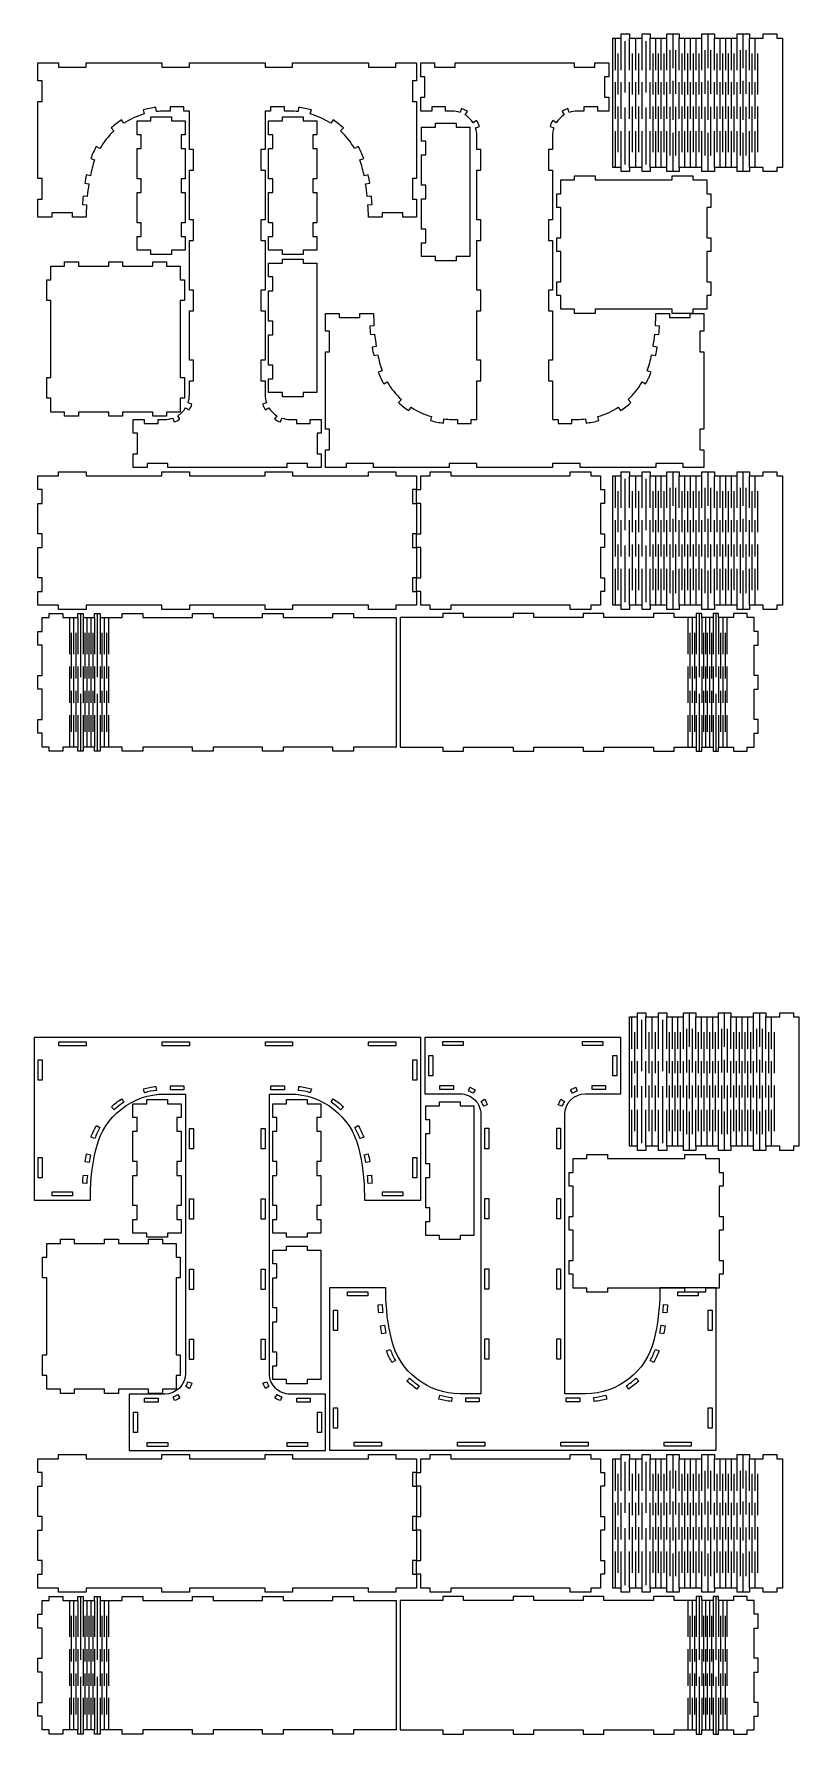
# Model space of a CAD drawing. Header units: millimetres. Extents: x -278 to 278, y -617 to 617.
import ezdxf

# ---------------------------------------------------------------- set-up
doc = ezdxf.new("R2010")
doc.units = ezdxf.units.MM
doc.header["$MEASUREMENT"] = 0
doc.layers.add('Camada 1', color=7, linetype='Continuous')

msp = doc.modelspace()

# ---------------------------------------------------------------- linework, layer by layer
at = {"layer": 'Camada 1', "color": 250, "lineweight": 20}
for points, knots in [([(265.8636, 520.4961), (265.8636, 520.4961), (265.8636, 614.4961), (265.8636, 614.4961), (265.8636, 614.4961), (265.8636, 614.4961), (261.8636, 614.4961), (261.8636, 614.4961), (261.8636, 614.4961), (261.8636, 614.4961), (261.8636, 617.4961), (261.8636, 617.4961), (261.8636, 617.4961), (261.8636, 617.4961), (251.8636, 617.4961), (251.8636, 617.4961), (251.8636, 617.4961), (251.8636, 617.4961), (251.8636, 614.4961), (251.8636, 614.4961), (251.8636, 614.4961), (251.8636, 614.4961), (241.855, 614.4961), (241.855, 614.4961), (241.855, 614.4961), (241.855, 614.4961), (241.855, 617.4961), (241.855, 617.4961), (241.855, 617.4961), (241.855, 617.4961), (232.8363, 617.4961), (232.8363, 617.4961), (232.8363, 617.4961), (232.8363, 617.4961), (232.8363, 614.4961), (232.8363, 614.4961), (232.8363, 614.4961), (232.8363, 614.4961), (216.367, 614.4961), (216.367, 614.4961), (216.367, 614.4961), (216.367, 614.4961), (216.367, 617.4961), (216.367, 617.4961), (216.367, 617.4961), (216.367, 617.4961), (207.3483, 617.4961), (207.3483, 617.4961), (207.3483, 617.4961), (207.3483, 617.4961), (207.3483, 614.4961), (207.3483, 614.4961), (207.3483, 614.4961), (207.3483, 614.4961), (190.879, 614.4961), (190.879, 614.4961), (190.879, 614.4961), (190.879, 614.4961), (190.879, 617.4961), (190.879, 617.4961), (190.879, 617.4961), (190.879, 617.4961), (181.8603, 617.4961), (181.8603, 617.4961), (181.8603, 617.4961), (181.8603, 617.4961), (181.8603, 614.4961), (181.8603, 614.4961), (181.8603, 614.4961), (181.8603, 614.4961), (169.8444, 614.4961), (169.8444, 614.4961), (169.8444, 614.4961), (169.8444, 614.4961), (169.8444, 617.4961), (169.8444, 617.4961), (169.8444, 617.4961), (169.8444, 617.4961), (163.8419, 617.4961), (163.8419, 617.4961), (163.8419, 617.4961), (163.8419, 617.4961), (163.8419, 614.4961), (163.8419, 614.4961), (163.8419, 614.4961), (163.8419, 614.4961), (154.6261, 614.4961), (154.6261, 614.4961), (154.6261, 614.4961), (154.6261, 614.4961), (154.6261, 617.4961), (154.6261, 617.4961), (154.6261, 617.4961), (154.6261, 617.4961), (148.6237, 617.4961), (148.6237, 617.4961), (148.6237, 617.4961), (148.6237, 617.4961), (148.6237, 614.4961), (148.6237, 614.4961), (148.6237, 614.4961), (148.6237, 614.4961), (142.6164, 614.4961), (142.6164, 614.4961), (142.6164, 614.4961), (142.6164, 614.4961), (142.6164, 520.4961), (142.6164, 520.4961), (142.6164, 520.4961), (142.6164, 520.4961), (148.6237, 520.4961), (148.6237, 520.4961), (148.6237, 520.4961), (148.6237, 520.4961), (148.6237, 517.4961), (148.6237, 517.4961), (148.6237, 517.4961), (148.6237, 517.4961), (154.6261, 517.4961), (154.6261, 517.4961), (154.6261, 517.4961), (154.6261, 517.4961), (154.6261, 520.4961), (154.6261, 520.4961), (154.6261, 520.4961), (154.6261, 520.4961), (163.8419, 520.4961), (163.8419, 520.4961), (163.8419, 520.4961), (163.8419, 520.4961), (163.8419, 517.4961), (163.8419, 517.4961), (163.8419, 517.4961), (163.8419, 517.4961), (169.8444, 517.4961), (169.8444, 517.4961), (169.8444, 517.4961), (169.8444, 517.4961), (169.8444, 520.4961), (169.8444, 520.4961), (169.8444, 520.4961), (169.8444, 520.4961), (181.8603, 520.4961), (181.8603, 520.4961), (181.8603, 520.4961), (181.8603, 520.4961), (181.8603, 517.4961), (181.8603, 517.4961), (181.8603, 517.4961), (181.8603, 517.4961), (190.879, 517.4961), (190.879, 517.4961), (190.879, 517.4961), (190.879, 517.4961), (190.879, 520.4961), (190.879, 520.4961), (190.879, 520.4961), (190.879, 520.4961), (207.3483, 520.4961), (207.3483, 520.4961), (207.3483, 520.4961), (207.3483, 520.4961), (207.3483, 517.4961), (207.3483, 517.4961), (207.3483, 517.4961), (207.3483, 517.4961), (216.367, 517.4961), (216.367, 517.4961), (216.367, 517.4961), (216.367, 517.4961), (216.367, 520.4961), (216.367, 520.4961), (216.367, 520.4961), (216.367, 520.4961), (232.8363, 520.4961), (232.8363, 520.4961), (232.8363, 520.4961), (232.8363, 520.4961), (232.8363, 517.4961), (232.8363, 517.4961), (232.8363, 517.4961), (232.8363, 517.4961), (241.855, 517.4961), (241.855, 517.4961), (241.855, 517.4961), (241.855, 517.4961), (241.855, 520.4961), (241.855, 520.4961), (241.855, 520.4961), (241.855, 520.4961), (251.8636, 520.4961), (251.8636, 520.4961), (251.8636, 520.4961), (251.8636, 520.4961), (251.8636, 517.4961), (251.8636, 517.4961), (251.8636, 517.4961), (251.8636, 517.4961), (261.8636, 517.4961), (261.8636, 517.4961), (261.8636, 517.4961), (261.8636, 517.4961), (261.8636, 520.4961), (261.8636, 520.4961), (261.8636, 520.4961), (261.8636, 520.4961), (265.8636, 520.4961), (265.8636, 520.4961)], [0, 0, 0, 0, 0.018867925, 0.018867925, 0.018867925, 0.018867925, 0.037735849, 0.037735849, 0.037735849, 0.037735849, 0.056603774, 0.056603774, 0.056603774, 0.056603774, 0.075471698, 0.075471698, 0.075471698, 0.075471698, 0.094339623, 0.094339623, 0.094339623, 0.094339623, 0.113207547, 0.113207547, 0.113207547, 0.113207547, 0.132075472, 0.132075472, 0.132075472, 0.132075472, 0.150943396, 0.150943396, 0.150943396, 0.150943396, 0.169811321, 0.169811321, 0.169811321, 0.169811321, 0.188679245, 0.188679245, 0.188679245, 0.188679245, 0.20754717, 0.20754717, 0.20754717, 0.20754717, 0.226415094, 0.226415094, 0.226415094, 0.226415094, 0.245283019, 0.245283019, 0.245283019, 0.245283019, 0.264150943, 0.264150943, 0.264150943, 0.264150943, 0.283018868, 0.283018868, 0.283018868, 0.283018868, 0.301886792, 0.301886792, 0.301886792, 0.301886792, 0.320754717, 0.320754717, 0.320754717, 0.320754717, 0.339622642, 0.339622642, 0.339622642, 0.339622642, 0.358490566, 0.358490566, 0.358490566, 0.358490566, 0.377358491, 0.377358491, 0.377358491, 0.377358491, 0.396226415, 0.396226415, 0.396226415, 0.396226415, 0.41509434, 0.41509434, 0.41509434, 0.41509434, 0.433962264, 0.433962264, 0.433962264, 0.433962264, 0.452830189, 0.452830189, 0.452830189, 0.452830189, 0.471698113, 0.471698113, 0.471698113, 0.471698113, 0.490566038, 0.490566038, 0.490566038, 0.490566038, 0.509433962, 0.509433962, 0.509433962, 0.509433962, 0.528301887, 0.528301887, 0.528301887, 0.528301887, 0.547169811, 0.547169811, 0.547169811, 0.547169811, 0.566037736, 0.566037736, 0.566037736, 0.566037736, 0.58490566, 0.58490566, 0.58490566, 0.58490566, 0.603773585, 0.603773585, 0.603773585, 0.603773585, 0.622641509, 0.622641509, 0.622641509, 0.622641509, 0.641509434, 0.641509434, 0.641509434, 0.641509434, 0.660377358, 0.660377358, 0.660377358, 0.660377358, 0.679245283, 0.679245283, 0.679245283, 0.679245283, 0.698113208, 0.698113208, 0.698113208, 0.698113208, 0.716981132, 0.716981132, 0.716981132, 0.716981132, 0.735849057, 0.735849057, 0.735849057, 0.735849057, 0.754716981, 0.754716981, 0.754716981, 0.754716981, 0.773584906, 0.773584906, 0.773584906, 0.773584906, 0.79245283, 0.79245283, 0.79245283, 0.79245283, 0.811320755, 0.811320755, 0.811320755, 0.811320755, 0.830188679, 0.830188679, 0.830188679, 0.830188679, 0.849056604, 0.849056604, 0.849056604, 0.849056604, 0.867924528, 0.867924528, 0.867924528, 0.867924528, 0.886792453, 0.886792453, 0.886792453, 0.886792453, 0.905660377, 0.905660377, 0.905660377, 0.905660377, 0.924528302, 0.924528302, 0.924528302, 0.924528302, 0.943396226, 0.943396226, 0.943396226, 0.943396226, 0.962264151, 0.962264151, 0.962264151, 0.962264151, 1, 1, 1, 1]), ([(-69.1736, 327.4961), (-69.1736, 327.4961), (-69.1736, 337.4961), (-69.1736, 337.4961), (-69.1736, 337.4961), (-69.1736, 337.4961), (-77.1782, 337.4961), (-77.1782, 337.4961), (-77.1782, 337.4961), (-77.1782, 337.4961), (-77.1782, 334.4961), (-77.1782, 334.4961), (-77.1782, 334.4961), (-77.1782, 334.4961), (-87.1782, 334.4961), (-87.1782, 334.4961), (-87.1782, 334.4961), (-87.1782, 334.4961), (-87.1782, 337.4961), (-87.1782, 337.4961), (-87.1782, 337.4961), (-87.1782, 337.4961), (-91.9636, 337.4961), (-91.9636, 337.4961), (-91.9636, 337.4961), (-93.9777, 337.4961), (-95.9775, 337.8341), (-97.8797, 338.4961), (-97.8797, 338.4961), (-97.8797, 338.4961), (-98.8657, 335.6628), (-98.8657, 335.6628), (-98.8657, 335.6628), (-100.3394, 336.1756), (-101.7513, 336.8511), (-103.0754, 337.6768), (-103.0754, 337.6768), (-103.0754, 337.6768), (-101.488, 340.2224), (-101.488, 340.2224), (-101.488, 340.2224), (-103.8178, 341.6753), (-105.7844, 343.6419), (-107.2373, 345.9717), (-107.2373, 345.9717), (-107.2373, 345.9717), (-109.7829, 344.3843), (-109.7829, 344.3843), (-109.7829, 344.3843), (-110.6086, 345.7084), (-111.2841, 347.1203), (-111.7969, 348.594), (-111.7969, 348.594), (-111.7969, 348.594), (-108.9636, 349.58), (-108.9636, 349.58), (-108.9636, 349.58), (-109.6256, 351.4822), (-109.9636, 353.482), (-109.9636, 355.4961), (-109.9636, 355.4961), (-109.9636, 355.4961), (-109.9636, 365.4961), (-109.9636, 365.4961), (-109.9636, 365.4961), (-109.9636, 365.4961), (-112.9636, 365.4961), (-112.9636, 365.4961), (-112.9636, 365.4961), (-112.9636, 365.4961), (-112.9636, 380.4961), (-112.9636, 380.4961), (-112.9636, 380.4961), (-112.9636, 380.4961), (-109.9636, 380.4961), (-109.9636, 380.4961), (-109.9636, 380.4961), (-109.9636, 380.4961), (-109.9636, 416.4961), (-109.9636, 416.4961), (-109.9636, 416.4961), (-109.9636, 416.4961), (-112.9636, 416.4961), (-112.9636, 416.4961), (-112.9636, 416.4961), (-112.9636, 416.4961), (-112.9636, 431.4961), (-112.9636, 431.4961), (-112.9636, 431.4961), (-112.9636, 431.4961), (-109.9636, 431.4961), (-109.9636, 431.4961), (-109.9636, 431.4961), (-109.9636, 431.4961), (-109.9636, 467.4961), (-109.9636, 467.4961), (-109.9636, 467.4961), (-109.9636, 467.4961), (-112.9636, 467.4961), (-112.9636, 467.4961), (-112.9636, 467.4961), (-112.9636, 467.4961), (-112.9636, 482.4961), (-112.9636, 482.4961), (-112.9636, 482.4961), (-112.9636, 482.4961), (-109.9636, 482.4961), (-109.9636, 482.4961), (-109.9636, 482.4961), (-109.9636, 482.4961), (-109.9636, 518.4961), (-109.9636, 518.4961), (-109.9636, 518.4961), (-109.9636, 518.4961), (-112.9636, 518.4961), (-112.9636, 518.4961), (-112.9636, 518.4961), (-112.9636, 518.4961), (-112.9636, 533.4961), (-112.9636, 533.4961), (-112.9636, 533.4961), (-112.9636, 533.4961), (-109.9636, 533.4961), (-109.9636, 533.4961), (-109.9636, 533.4961), (-109.9636, 533.4961), (-109.9636, 561.4961), (-109.9636, 561.4961), (-109.9636, 561.4961), (-109.9636, 561.4961), (-105.9636, 561.4961), (-105.9636, 561.4961), (-105.9636, 561.4961), (-105.9636, 561.4961), (-105.9636, 564.4961), (-105.9636, 564.4961), (-105.9636, 564.4961), (-105.9636, 564.4961), (-95.9636, 564.4961), (-95.9636, 564.4961), (-95.9636, 564.4961), (-95.9636, 564.4961), (-95.9636, 561.4961), (-95.9636, 561.4961), (-95.9636, 561.4961), (-95.9636, 561.4961), (-91.9636, 561.4961), (-91.9636, 561.4961), (-91.9636, 561.4961), (-89.9621, 561.4961), (-87.9621, 561.3852), (-85.9728, 561.1641), (-85.9728, 561.1641), (-85.9728, 561.1641), (-85.6413, 564.1457), (-85.6413, 564.1457), (-85.6413, 564.1457), (-82.4892, 563.7952), (-79.3717, 563.1832), (-76.3211, 562.3161), (-76.3211, 562.3161), (-76.3211, 562.3161), (-77.1414, 559.4304), (-77.1414, 559.4304), (-77.1414, 559.4304), (-71.8555, 557.9278), (-66.8288, 555.6303), (-62.2336, 552.6166), (-62.2336, 552.6166), (-62.2336, 552.6166), (-60.5884, 555.1252), (-60.5884, 555.1252), (-60.5884, 555.1252), (-57.9364, 553.3859), (-55.4336, 551.4291), (-53.1059, 549.2749), (-53.1059, 549.2749), (-53.1059, 549.2749), (-55.1435, 547.0731), (-55.1435, 547.0731), (-55.1435, 547.0731), (-51.1103, 543.3407), (-47.6681, 539.0166), (-44.9348, 534.2493), (-44.9348, 534.2493), (-44.9348, 534.2493), (-42.3322, 535.7415), (-42.3322, 535.7415), (-42.3322, 535.7415), (-40.7548, 532.9901), (-39.4088, 530.1123), (-38.3083, 527.1379), (-38.3083, 527.1379), (-38.3083, 527.1379), (-41.1219, 526.0969), (-41.1219, 526.0969), (-41.1219, 526.0969), (-40.4274, 524.2197), (-39.8373, 522.3055), (-39.3545, 520.3631), (-39.3545, 520.3631), (-38.8716, 518.4204), (-38.428, 516.4681), (-38.0239, 514.5075), (-38.0239, 514.5075), (-38.0239, 514.5075), (-35.0857, 515.113), (-35.0857, 515.113), (-35.0857, 515.113), (-34.6738, 513.1145), (-34.3023, 511.1078), (-33.9714, 509.0943), (-33.9714, 509.0943), (-33.9714, 509.0943), (-36.9317, 508.6078), (-36.9317, 508.6078), (-36.9317, 508.6078), (-36.4336, 505.5773), (-36.0296, 502.5321), (-35.7202, 499.4766), (-35.7202, 499.4766), (-35.7202, 499.4766), (-32.7355, 499.7788), (-32.7355, 499.7788), (-32.7355, 499.7788), (-32.5299, 497.7486), (-32.3653, 495.7145), (-32.2417, 493.6777), (-32.2417, 493.6777), (-32.2417, 493.6777), (-35.2362, 493.4961), (-35.2362, 493.4961), (-35.2362, 493.4961), (-35.0545, 490.4995), (-34.9636, 487.4982), (-34.9636, 484.4961), (-34.9636, 484.4961), (-34.9636, 484.4961), (-24.9636, 484.4961), (-24.9636, 484.4961), (-24.9636, 484.4961), (-24.9636, 484.4961), (-24.9636, 487.4961), (-24.9636, 487.4961), (-24.9636, 487.4961), (-24.9636, 487.4961), (-9.9636, 487.4961), (-9.9636, 487.4961), (-9.9636, 487.4961), (-9.9636, 487.4961), (-9.9636, 484.4961), (-9.9636, 484.4961), (-9.9636, 484.4961), (-9.9636, 484.4961), (0.0364, 484.4961), (0.0364, 484.4961), (0.0364, 484.4961), (0.0364, 484.4961), (0.0364, 497.4961), (0.0364, 497.4961), (0.0364, 497.4961), (0.0364, 497.4961), (-2.9636, 497.4961), (-2.9636, 497.4961), (-2.9636, 497.4961), (-2.9636, 497.4961), (-2.9636, 512.4961), (-2.9636, 512.4961), (-2.9636, 512.4961), (-2.9636, 512.4961), (0.0364, 512.4961), (0.0364, 512.4961), (0.0364, 512.4961), (0.0364, 512.4961), (0.0364, 568.4961), (0.0364, 568.4961), (0.0364, 568.4961), (0.0364, 568.4961), (-2.9636, 568.4961), (-2.9636, 568.4961), (-2.9636, 568.4961), (-2.9636, 568.4961), (-2.9636, 583.4961), (-2.9636, 583.4961), (-2.9636, 583.4961), (-2.9636, 583.4961), (0.0364, 583.4961), (0.0364, 583.4961), (0.0364, 583.4961), (0.0364, 583.4961), (0.0364, 596.4961), (0.0364, 596.4961), (0.0364, 596.4961), (0.0364, 596.4961), (-14.9636, 596.4961), (-14.9636, 596.4961), (-14.9636, 596.4961), (-14.9636, 596.4961), (-14.9636, 593.4961), (-14.9636, 593.4961), (-14.9636, 593.4961), (-14.9636, 593.4961), (-34.9636, 593.4961), (-34.9636, 593.4961), (-34.9636, 593.4961), (-34.9636, 593.4961), (-34.9636, 596.4961), (-34.9636, 596.4961), (-34.9636, 596.4961), (-34.9636, 596.4961), (-89.9636, 596.4961), (-89.9636, 596.4961), (-89.9636, 596.4961), (-89.9636, 596.4961), (-89.9636, 593.4961), (-89.9636, 593.4961), (-89.9636, 593.4961), (-89.9636, 593.4961), (-109.9636, 593.4961), (-109.9636, 593.4961), (-109.9636, 593.4961), (-109.9636, 593.4961), (-109.9636, 596.4961), (-109.9636, 596.4961), (-109.9636, 596.4961), (-109.9636, 596.4961), (-164.9636, 596.4961), (-164.9636, 596.4961), (-164.9636, 596.4961), (-164.9636, 596.4961), (-164.9636, 593.4961), (-164.9636, 593.4961), (-164.9636, 593.4961), (-164.9636, 593.4961), (-184.9636, 593.4961), (-184.9636, 593.4961), (-184.9636, 593.4961), (-184.9636, 593.4961), (-184.9636, 596.4961), (-184.9636, 596.4961), (-184.9636, 596.4961), (-184.9636, 596.4961), (-239.9636, 596.4961), (-239.9636, 596.4961), (-239.9636, 596.4961), (-239.9636, 596.4961), (-239.9636, 593.4961), (-239.9636, 593.4961), (-239.9636, 593.4961), (-239.9636, 593.4961), (-259.9636, 593.4961), (-259.9636, 593.4961), (-259.9636, 593.4961), (-259.9636, 593.4961), (-259.9636, 596.4961), (-259.9636, 596.4961), (-259.9636, 596.4961), (-259.9636, 596.4961), (-274.9636, 596.4961), (-274.9636, 596.4961), (-274.9636, 596.4961), (-274.9636, 596.4961), (-274.9636, 583.4961), (-274.9636, 583.4961), (-274.9636, 583.4961), (-274.9636, 583.4961), (-271.9636, 583.4961), (-271.9636, 583.4961), (-271.9636, 583.4961), (-271.9636, 583.4961), (-271.9636, 568.4961), (-271.9636, 568.4961), (-271.9636, 568.4961), (-271.9636, 568.4961), (-274.9636, 568.4961), (-274.9636, 568.4961), (-274.9636, 568.4961), (-274.9636, 568.4961), (-274.9636, 512.4961), (-274.9636, 512.4961), (-274.9636, 512.4961), (-274.9636, 512.4961), (-271.9636, 512.4961), (-271.9636, 512.4961), (-271.9636, 512.4961), (-271.9636, 512.4961), (-271.9636, 497.4961), (-271.9636, 497.4961), (-271.9636, 497.4961), (-271.9636, 497.4961), (-274.9636, 497.4961), (-274.9636, 497.4961), (-274.9636, 497.4961), (-274.9636, 497.4961), (-274.9636, 484.4961), (-274.9636, 484.4961), (-274.9636, 484.4961), (-274.9636, 484.4961), (-264.9636, 484.4961), (-264.9636, 484.4961), (-264.9636, 484.4961), (-264.9636, 484.4961), (-264.9636, 487.4961), (-264.9636, 487.4961), (-264.9636, 487.4961), (-264.9636, 487.4961), (-249.9636, 487.4961), (-249.9636, 487.4961), (-249.9636, 487.4961), (-249.9636, 487.4961), (-249.9636, 484.4961), (-249.9636, 484.4961), (-249.9636, 484.4961), (-249.9636, 484.4961), (-239.9636, 484.4961), (-239.9636, 484.4961), (-239.9636, 484.4961), (-239.9636, 487.4982), (-239.8727, 490.4995), (-239.691, 493.4961), (-239.691, 493.4961), (-239.691, 493.4961), (-242.6855, 493.6777), (-242.6855, 493.6777), (-242.6855, 493.6777), (-242.5619, 495.7145), (-242.3973, 497.7486), (-242.1917, 499.7788), (-242.1917, 499.7788), (-242.1917, 499.7788), (-239.207, 499.4766), (-239.207, 499.4766), (-239.207, 499.4766), (-238.8976, 502.5321), (-238.4936, 505.5773), (-237.9955, 508.6078), (-237.9955, 508.6078), (-237.9955, 508.6078), (-240.9558, 509.0943), (-240.9558, 509.0943), (-240.9558, 509.0943), (-240.6249, 511.1078), (-240.2534, 513.1145), (-239.8415, 515.113), (-239.8415, 515.113), (-239.8415, 515.113), (-236.9033, 514.5075), (-236.9033, 514.5075), (-236.9033, 514.5075), (-236.4992, 516.4681), (-236.0556, 518.4204), (-235.5727, 520.3631), (-235.5727, 520.3631), (-235.0899, 522.3055), (-234.4998, 524.2197), (-233.8053, 526.0969), (-233.8053, 526.0969), (-233.8053, 526.0969), (-236.6189, 527.1379), (-236.6189, 527.1379), (-236.6189, 527.1379), (-235.5184, 530.1123), (-234.1724, 532.9901), (-232.595, 535.7415), (-232.595, 535.7415), (-232.595, 535.7415), (-229.9924, 534.2493), (-229.9924, 534.2493), (-229.9924, 534.2493), (-227.2591, 539.0166), (-223.8169, 543.3407), (-219.7837, 547.0731), (-219.7837, 547.0731), (-219.7837, 547.0731), (-221.8213, 549.2749), (-221.8213, 549.2749), (-221.8213, 549.2749), (-219.4936, 551.4291), (-216.9908, 553.3859), (-214.3388, 555.1252), (-214.3388, 555.1252), (-214.3388, 555.1252), (-212.6936, 552.6166), (-212.6936, 552.6166), (-212.6936, 552.6166), (-208.0984, 555.6303), (-203.0717, 557.9278), (-197.7858, 559.4304), (-197.7858, 559.4304), (-197.7858, 559.4304), (-198.6061, 562.3161), (-198.6061, 562.3161), (-198.6061, 562.3161), (-195.5555, 563.1832), (-192.438, 563.7952), (-189.2859, 564.1457), (-189.2859, 564.1457), (-189.2859, 564.1457), (-188.9544, 561.1641), (-188.9544, 561.1641), (-188.9544, 561.1641), (-186.9651, 561.3852), (-184.9651, 561.4961), (-182.9636, 561.4961), (-182.9636, 561.4961), (-182.9636, 561.4961), (-178.9636, 561.4961), (-178.9636, 561.4961), (-178.9636, 561.4961), (-178.9636, 561.4961), (-178.9636, 564.4961), (-178.9636, 564.4961), (-178.9636, 564.4961), (-178.9636, 564.4961), (-168.9636, 564.4961), (-168.9636, 564.4961), (-168.9636, 564.4961), (-168.9636, 564.4961), (-168.9636, 561.4961), (-168.9636, 561.4961), (-168.9636, 561.4961), (-168.9636, 561.4961), (-164.9636, 561.4961), (-164.9636, 561.4961), (-164.9636, 561.4961), (-164.9636, 561.4961), (-164.9636, 533.4961), (-164.9636, 533.4961), (-164.9636, 533.4961), (-164.9636, 533.4961), (-161.9636, 533.4961), (-161.9636, 533.4961), (-161.9636, 533.4961), (-161.9636, 533.4961), (-161.9636, 518.4961), (-161.9636, 518.4961), (-161.9636, 518.4961), (-161.9636, 518.4961), (-164.9636, 518.4961), (-164.9636, 518.4961), (-164.9636, 518.4961), (-164.9636, 518.4961), (-164.9636, 482.4961), (-164.9636, 482.4961), (-164.9636, 482.4961), (-164.9636, 482.4961), (-161.9636, 482.4961), (-161.9636, 482.4961), (-161.9636, 482.4961), (-161.9636, 482.4961), (-161.9636, 467.4961), (-161.9636, 467.4961), (-161.9636, 467.4961), (-161.9636, 467.4961), (-164.9636, 467.4961), (-164.9636, 467.4961), (-164.9636, 467.4961), (-164.9636, 467.4961), (-164.9636, 431.4961), (-164.9636, 431.4961), (-164.9636, 431.4961), (-164.9636, 431.4961), (-161.9636, 431.4961), (-161.9636, 431.4961), (-161.9636, 431.4961), (-161.9636, 431.4961), (-161.9636, 416.4961), (-161.9636, 416.4961), (-161.9636, 416.4961), (-161.9636, 416.4961), (-164.9636, 416.4961), (-164.9636, 416.4961), (-164.9636, 416.4961), (-164.9636, 416.4961), (-164.9636, 380.4961), (-164.9636, 380.4961), (-164.9636, 380.4961), (-164.9636, 380.4961), (-161.9636, 380.4961), (-161.9636, 380.4961), (-161.9636, 380.4961), (-161.9636, 380.4961), (-161.9636, 365.4961), (-161.9636, 365.4961), (-161.9636, 365.4961), (-161.9636, 365.4961), (-164.9636, 365.4961), (-164.9636, 365.4961), (-164.9636, 365.4961), (-164.9636, 365.4961), (-164.9636, 355.496), (-164.9636, 355.496), (-164.9636, 355.496), (-164.9636, 353.482), (-165.3016, 351.4822), (-165.9636, 349.58), (-165.9636, 349.58), (-165.9636, 349.58), (-163.1303, 348.594), (-163.1303, 348.594), (-163.1303, 348.594), (-163.6431, 347.1203), (-164.3186, 345.7084), (-165.1443, 344.3843), (-165.1443, 344.3843), (-165.1443, 344.3843), (-167.6899, 345.9717), (-167.6899, 345.9717), (-167.6899, 345.9717), (-169.1428, 343.6419), (-171.1094, 341.6753), (-173.4392, 340.2224), (-173.4392, 340.2224), (-173.4392, 340.2224), (-171.8518, 337.6768), (-171.8518, 337.6768), (-171.8518, 337.6768), (-173.1759, 336.8511), (-174.5878, 336.1756), (-176.0615, 335.6628), (-176.0615, 335.6628), (-176.0615, 335.6628), (-177.0475, 338.4961), (-177.0475, 338.4961), (-177.0475, 338.4961), (-178.9497, 337.8341), (-180.9495, 337.4961), (-182.9636, 337.4961), (-182.9636, 337.4961), (-182.9636, 337.4961), (-187.749, 337.4961), (-187.749, 337.4961), (-187.749, 337.4961), (-187.749, 337.4961), (-187.749, 334.4961), (-187.749, 334.4961), (-187.749, 334.4961), (-187.749, 334.4961), (-197.749, 334.4961), (-197.749, 334.4961), (-197.749, 334.4961), (-197.749, 334.4961), (-197.749, 337.4961), (-197.749, 337.4961), (-197.749, 337.4961), (-197.749, 337.4961), (-205.7536, 337.4961), (-205.7536, 337.4961), (-205.7536, 337.4961), (-205.7536, 337.4961), (-205.7536, 327.4961), (-205.7536, 327.4961), (-205.7536, 327.4961), (-205.7536, 327.4961), (-202.7536, 327.4961), (-202.7536, 327.4961), (-202.7536, 327.4961), (-202.7536, 327.4961), (-202.7536, 312.4961), (-202.7536, 312.4961), (-202.7536, 312.4961), (-202.7536, 312.4961), (-205.7536, 312.4961), (-205.7536, 312.4961), (-205.7536, 312.4961), (-205.7536, 312.4961), (-205.7536, 302.4961), (-205.7536, 302.4961), (-205.7536, 302.4961), (-205.7536, 302.4961), (-195.7536, 302.4961), (-195.7536, 302.4961), (-195.7536, 302.4961), (-195.7536, 302.4961), (-195.7536, 305.4961), (-195.7536, 305.4961), (-195.7536, 305.4961), (-195.7536, 305.4961), (-180.7536, 305.4961), (-180.7536, 305.4961), (-180.7536, 305.4961), (-180.7536, 305.4961), (-180.7536, 302.4961), (-180.7536, 302.4961), (-180.7536, 302.4961), (-180.7536, 302.4961), (-94.1736, 302.4961), (-94.1736, 302.4961), (-94.1736, 302.4961), (-94.1736, 302.4961), (-94.1736, 305.4961), (-94.1736, 305.4961), (-94.1736, 305.4961), (-94.1736, 305.4961), (-79.1736, 305.4961), (-79.1736, 305.4961), (-79.1736, 305.4961), (-79.1736, 305.4961), (-79.1736, 302.4961), (-79.1736, 302.4961), (-79.1736, 302.4961), (-79.1736, 302.4961), (-69.1736, 302.4961), (-69.1736, 302.4961), (-69.1736, 302.4961), (-69.1736, 302.4961), (-69.1736, 312.4961), (-69.1736, 312.4961), (-69.1736, 312.4961), (-69.1736, 312.4961), (-72.1736, 312.4961), (-72.1736, 312.4961), (-72.1736, 312.4961), (-72.1736, 312.4961), (-72.1736, 327.4961), (-72.1736, 327.4961), (-72.1736, 327.4961), (-72.1736, 327.4961), (-69.1736, 327.4961), (-69.1736, 327.4961)], [0, 0, 0, 0, 0.005524862, 0.005524862, 0.005524862, 0.005524862, 0.011049724, 0.011049724, 0.011049724, 0.011049724, 0.016574586, 0.016574586, 0.016574586, 0.016574586, 0.022099448, 0.022099448, 0.022099448, 0.022099448, 0.027624309, 0.027624309, 0.027624309, 0.027624309, 0.033149171, 0.033149171, 0.033149171, 0.033149171, 0.038674033, 0.038674033, 0.038674033, 0.038674033, 0.044198895, 0.044198895, 0.044198895, 0.044198895, 0.049723757, 0.049723757, 0.049723757, 0.049723757, 0.055248619, 0.055248619, 0.055248619, 0.055248619, 0.060773481, 0.060773481, 0.060773481, 0.060773481, 0.066298343, 0.066298343, 0.066298343, 0.066298343, 0.071823204, 0.071823204, 0.071823204, 0.071823204, 0.077348066, 0.077348066, 0.077348066, 0.077348066, 0.082872928, 0.082872928, 0.082872928, 0.082872928, 0.08839779, 0.08839779, 0.08839779, 0.08839779, 0.093922652, 0.093922652, 0.093922652, 0.093922652, 0.099447514, 0.099447514, 0.099447514, 0.099447514, 0.104972376, 0.104972376, 0.104972376, 0.104972376, 0.110497238, 0.110497238, 0.110497238, 0.110497238, 0.116022099, 0.116022099, 0.116022099, 0.116022099, 0.121546961, 0.121546961, 0.121546961, 0.121546961, 0.127071823, 0.127071823, 0.127071823, 0.127071823, 0.132596685, 0.132596685, 0.132596685, 0.132596685, 0.138121547, 0.138121547, 0.138121547, 0.138121547, 0.143646409, 0.143646409, 0.143646409, 0.143646409, 0.149171271, 0.149171271, 0.149171271, 0.149171271, 0.154696133, 0.154696133, 0.154696133, 0.154696133, 0.160220994, 0.160220994, 0.160220994, 0.160220994, 0.165745856, 0.165745856, 0.165745856, 0.165745856, 0.171270718, 0.171270718, 0.171270718, 0.171270718, 0.17679558, 0.17679558, 0.17679558, 0.17679558, 0.182320442, 0.182320442, 0.182320442, 0.182320442, 0.187845304, 0.187845304, 0.187845304, 0.187845304, 0.193370166, 0.193370166, 0.193370166, 0.193370166, 0.198895028, 0.198895028, 0.198895028, 0.198895028, 0.20441989, 0.20441989, 0.20441989, 0.20441989, 0.209944751, 0.209944751, 0.209944751, 0.209944751, 0.215469613, 0.215469613, 0.215469613, 0.215469613, 0.220994475, 0.220994475, 0.220994475, 0.220994475, 0.226519337, 0.226519337, 0.226519337, 0.226519337, 0.232044199, 0.232044199, 0.232044199, 0.232044199, 0.237569061, 0.237569061, 0.237569061, 0.237569061, 0.243093923, 0.243093923, 0.243093923, 0.243093923, 0.248618785, 0.248618785, 0.248618785, 0.248618785, 0.254143646, 0.254143646, 0.254143646, 0.254143646, 0.259668508, 0.259668508, 0.259668508, 0.259668508, 0.26519337, 0.26519337, 0.26519337, 0.26519337, 0.270718232, 0.270718232, 0.270718232, 0.270718232, 0.276243094, 0.276243094, 0.276243094, 0.276243094, 0.281767956, 0.281767956, 0.281767956, 0.281767956, 0.287292818, 0.287292818, 0.287292818, 0.287292818, 0.29281768, 0.29281768, 0.29281768, 0.29281768, 0.298342541, 0.298342541, 0.298342541, 0.298342541, 0.303867403, 0.303867403, 0.303867403, 0.303867403, 0.309392265, 0.309392265, 0.309392265, 0.309392265, 0.314917127, 0.314917127, 0.314917127, 0.314917127, 0.320441989, 0.320441989, 0.320441989, 0.320441989, 0.325966851, 0.325966851, 0.325966851, 0.325966851, 0.331491713, 0.331491713, 0.331491713, 0.331491713, 0.337016575, 0.337016575, 0.337016575, 0.337016575, 0.342541436, 0.342541436, 0.342541436, 0.342541436, 0.348066298, 0.348066298, 0.348066298, 0.348066298, 0.35359116, 0.35359116, 0.35359116, 0.35359116, 0.359116022, 0.359116022, 0.359116022, 0.359116022, 0.364640884, 0.364640884, 0.364640884, 0.364640884, 0.370165746, 0.370165746, 0.370165746, 0.370165746, 0.375690608, 0.375690608, 0.375690608, 0.375690608, 0.38121547, 0.38121547, 0.38121547, 0.38121547, 0.386740331, 0.386740331, 0.386740331, 0.386740331, 0.392265193, 0.392265193, 0.392265193, 0.392265193, 0.397790055, 0.397790055, 0.397790055, 0.397790055, 0.403314917, 0.403314917, 0.403314917, 0.403314917, 0.408839779, 0.408839779, 0.408839779, 0.408839779, 0.414364641, 0.414364641, 0.414364641, 0.414364641, 0.419889503, 0.419889503, 0.419889503, 0.419889503, 0.425414365, 0.425414365, 0.425414365, 0.425414365, 0.430939227, 0.430939227, 0.430939227, 0.430939227, 0.436464088, 0.436464088, 0.436464088, 0.436464088, 0.44198895, 0.44198895, 0.44198895, 0.44198895, 0.447513812, 0.447513812, 0.447513812, 0.447513812, 0.453038674, 0.453038674, 0.453038674, 0.453038674, 0.458563536, 0.458563536, 0.458563536, 0.458563536, 0.464088398, 0.464088398, 0.464088398, 0.464088398, 0.46961326, 0.46961326, 0.46961326, 0.46961326, 0.475138122, 0.475138122, 0.475138122, 0.475138122, 0.480662983, 0.480662983, 0.480662983, 0.480662983, 0.486187845, 0.486187845, 0.486187845, 0.486187845, 0.491712707, 0.491712707, 0.491712707, 0.491712707, 0.497237569, 0.497237569, 0.497237569, 0.497237569, 0.502762431, 0.502762431, 0.502762431, 0.502762431, 0.508287293, 0.508287293, 0.508287293, 0.508287293, 0.513812155, 0.513812155, 0.513812155, 0.513812155, 0.519337017, 0.519337017, 0.519337017, 0.519337017, 0.524861878, 0.524861878, 0.524861878, 0.524861878, 0.53038674, 0.53038674, 0.53038674, 0.53038674, 0.535911602, 0.535911602, 0.535911602, 0.535911602, 0.541436464, 0.541436464, 0.541436464, 0.541436464, 0.546961326, 0.546961326, 0.546961326, 0.546961326, 0.552486188, 0.552486188, 0.552486188, 0.552486188, 0.55801105, 0.55801105, 0.55801105, 0.55801105, 0.563535912, 0.563535912, 0.563535912, 0.563535912, 0.569060773, 0.569060773, 0.569060773, 0.569060773, 0.574585635, 0.574585635, 0.574585635, 0.574585635, 0.580110497, 0.580110497, 0.580110497, 0.580110497, 0.585635359, 0.585635359, 0.585635359, 0.585635359, 0.591160221, 0.591160221, 0.591160221, 0.591160221, 0.596685083, 0.596685083, 0.596685083, 0.596685083, 0.602209945, 0.602209945, 0.602209945, 0.602209945, 0.607734807, 0.607734807, 0.607734807, 0.607734807, 0.613259669, 0.613259669, 0.613259669, 0.613259669, 0.61878453, 0.61878453, 0.61878453, 0.61878453, 0.624309392, 0.624309392, 0.624309392, 0.624309392, 0.629834254, 0.629834254, 0.629834254, 0.629834254, 0.635359116, 0.635359116, 0.635359116, 0.635359116, 0.640883978, 0.640883978, 0.640883978, 0.640883978, 0.64640884, 0.64640884, 0.64640884, 0.64640884, 0.651933702, 0.651933702, 0.651933702, 0.651933702, 0.657458564, 0.657458564, 0.657458564, 0.657458564, 0.662983425, 0.662983425, 0.662983425, 0.662983425, 0.668508287, 0.668508287, 0.668508287, 0.668508287, 0.674033149, 0.674033149, 0.674033149, 0.674033149, 0.679558011, 0.679558011, 0.679558011, 0.679558011, 0.685082873, 0.685082873, 0.685082873, 0.685082873, 0.690607735, 0.690607735, 0.690607735, 0.690607735, 0.696132597, 0.696132597, 0.696132597, 0.696132597, 0.701657459, 0.701657459, 0.701657459, 0.701657459, 0.70718232, 0.70718232, 0.70718232, 0.70718232, 0.712707182, 0.712707182, 0.712707182, 0.712707182, 0.718232044, 0.718232044, 0.718232044, 0.718232044, 0.723756906, 0.723756906, 0.723756906, 0.723756906, 0.729281768, 0.729281768, 0.729281768, 0.729281768, 0.73480663, 0.73480663, 0.73480663, 0.73480663, 0.740331492, 0.740331492, 0.740331492, 0.740331492, 0.745856354, 0.745856354, 0.745856354, 0.745856354, 0.751381215, 0.751381215, 0.751381215, 0.751381215, 0.756906077, 0.756906077, 0.756906077, 0.756906077, 0.762430939, 0.762430939, 0.762430939, 0.762430939, 0.767955801, 0.767955801, 0.767955801, 0.767955801, 0.773480663, 0.773480663, 0.773480663, 0.773480663, 0.779005525, 0.779005525, 0.779005525, 0.779005525, 0.784530387, 0.784530387, 0.784530387, 0.784530387, 0.790055249, 0.790055249, 0.790055249, 0.790055249, 0.79558011, 0.79558011, 0.79558011, 0.79558011, 0.801104972, 0.801104972, 0.801104972, 0.801104972, 0.806629834, 0.806629834, 0.806629834, 0.806629834, 0.812154696, 0.812154696, 0.812154696, 0.812154696, 0.817679558, 0.817679558, 0.817679558, 0.817679558, 0.82320442, 0.82320442, 0.82320442, 0.82320442, 0.828729282, 0.828729282, 0.828729282, 0.828729282, 0.834254144, 0.834254144, 0.834254144, 0.834254144, 0.839779006, 0.839779006, 0.839779006, 0.839779006, 0.845303867, 0.845303867, 0.845303867, 0.845303867, 0.850828729, 0.850828729, 0.850828729, 0.850828729, 0.856353591, 0.856353591, 0.856353591, 0.856353591, 0.861878453, 0.861878453, 0.861878453, 0.861878453, 0.867403315, 0.867403315, 0.867403315, 0.867403315, 0.872928177, 0.872928177, 0.872928177, 0.872928177, 0.878453039, 0.878453039, 0.878453039, 0.878453039, 0.883977901, 0.883977901, 0.883977901, 0.883977901, 0.889502762, 0.889502762, 0.889502762, 0.889502762, 0.895027624, 0.895027624, 0.895027624, 0.895027624, 0.900552486, 0.900552486, 0.900552486, 0.900552486, 0.906077348, 0.906077348, 0.906077348, 0.906077348, 0.91160221, 0.91160221, 0.91160221, 0.91160221, 0.917127072, 0.917127072, 0.917127072, 0.917127072, 0.922651934, 0.922651934, 0.922651934, 0.922651934, 0.928176796, 0.928176796, 0.928176796, 0.928176796, 0.933701657, 0.933701657, 0.933701657, 0.933701657, 0.939226519, 0.939226519, 0.939226519, 0.939226519, 0.944751381, 0.944751381, 0.944751381, 0.944751381, 0.950276243, 0.950276243, 0.950276243, 0.950276243, 0.955801105, 0.955801105, 0.955801105, 0.955801105, 0.961325967, 0.961325967, 0.961325967, 0.961325967, 0.966850829, 0.966850829, 0.966850829, 0.966850829, 0.972375691, 0.972375691, 0.972375691, 0.972375691, 0.977900552, 0.977900552, 0.977900552, 0.977900552, 0.983425414, 0.983425414, 0.983425414, 0.983425414, 0.988950276, 0.988950276, 0.988950276, 0.988950276, 1, 1, 1, 1]), ([(3.0364, 571.4961), (3.0364, 571.4961), (3.0364, 561.4961), (3.0364, 561.4961), (3.0364, 561.4961), (3.0364, 561.4961), (11.041, 561.4961), (11.041, 561.4961), (11.041, 561.4961), (11.041, 561.4961), (11.041, 564.4961), (11.041, 564.4961), (11.041, 564.4961), (11.041, 564.4961), (21.041, 564.4961), (21.041, 564.4961), (21.041, 564.4961), (21.041, 564.4961), (21.041, 561.4961), (21.041, 561.4961), (21.041, 561.4961), (21.041, 561.4961), (25.8264, 561.4961), (25.8264, 561.4961), (25.8264, 561.4961), (27.8405, 561.4961), (29.8403, 561.1581), (31.7425, 560.4961), (31.7425, 560.4961), (31.7425, 560.4961), (32.7285, 563.3294), (32.7285, 563.3294), (32.7285, 563.3294), (34.2022, 562.8166), (35.6141, 562.1411), (36.9382, 561.3154), (36.9382, 561.3154), (36.9382, 561.3154), (35.3508, 558.7698), (35.3508, 558.7698), (35.3508, 558.7698), (37.6806, 557.3169), (39.6472, 555.3503), (41.1001, 553.0205), (41.1001, 553.0205), (41.1001, 553.0205), (43.6457, 554.6079), (43.6457, 554.6079), (43.6457, 554.6079), (44.4714, 553.2838), (45.1469, 551.8719), (45.6597, 550.3982), (45.6597, 550.3982), (45.6597, 550.3982), (42.8264, 549.4122), (42.8264, 549.4122), (42.8264, 549.4122), (43.4884, 547.51), (43.8264, 545.5102), (43.8264, 543.4961), (43.8264, 543.4961), (43.8264, 543.4961), (43.8264, 533.4961), (43.8264, 533.4961), (43.8264, 533.4961), (43.8264, 533.4961), (46.8264, 533.4961), (46.8264, 533.4961), (46.8264, 533.4961), (46.8264, 533.4961), (46.8264, 518.4961), (46.8264, 518.4961), (46.8264, 518.4961), (46.8264, 518.4961), (43.8264, 518.4961), (43.8264, 518.4961), (43.8264, 518.4961), (43.8264, 518.4961), (43.8264, 482.4961), (43.8264, 482.4961), (43.8264, 482.4961), (43.8264, 482.4961), (46.8264, 482.4961), (46.8264, 482.4961), (46.8264, 482.4961), (46.8264, 482.4961), (46.8264, 467.4961), (46.8264, 467.4961), (46.8264, 467.4961), (46.8264, 467.4961), (43.8264, 467.4961), (43.8264, 467.4961), (43.8264, 467.4961), (43.8264, 467.4961), (43.8264, 431.4961), (43.8264, 431.4961), (43.8264, 431.4961), (43.8264, 431.4961), (46.8264, 431.4961), (46.8264, 431.4961), (46.8264, 431.4961), (46.8264, 431.4961), (46.8264, 416.4961), (46.8264, 416.4961), (46.8264, 416.4961), (46.8264, 416.4961), (43.8264, 416.4961), (43.8264, 416.4961), (43.8264, 416.4961), (43.8264, 416.4961), (43.8264, 380.4961), (43.8264, 380.4961), (43.8264, 380.4961), (43.8264, 380.4961), (46.8264, 380.4961), (46.8264, 380.4961), (46.8264, 380.4961), (46.8264, 380.4961), (46.8264, 365.4961), (46.8264, 365.4961), (46.8264, 365.4961), (46.8264, 365.4961), (43.8264, 365.4961), (43.8264, 365.4961), (43.8264, 365.4961), (43.8264, 365.4961), (43.8264, 337.4961), (43.8264, 337.4961), (43.8264, 337.4961), (43.8264, 337.4961), (39.8264, 337.4961), (39.8264, 337.4961), (39.8264, 337.4961), (39.8264, 337.4961), (39.8264, 334.4961), (39.8264, 334.4961), (39.8264, 334.4961), (39.8264, 334.4961), (29.8264, 334.4961), (29.8264, 334.4961), (29.8264, 334.4961), (29.8264, 334.4961), (29.8264, 337.4961), (29.8264, 337.4961), (29.8264, 337.4961), (29.8264, 337.4961), (25.8264, 337.4961), (25.8264, 337.4961), (25.8264, 337.4961), (23.8249, 337.4961), (21.8249, 337.607), (19.8356, 337.8281), (19.8356, 337.8281), (19.8356, 337.8281), (19.5041, 334.8465), (19.5041, 334.8465), (19.5041, 334.8465), (16.352, 335.197), (13.2345, 335.809), (10.1839, 336.6761), (10.1839, 336.6761), (10.1839, 336.6761), (11.0042, 339.5618), (11.0042, 339.5618), (11.0042, 339.5618), (5.7183, 341.0644), (0.6916, 343.3619), (-3.9036, 346.3756), (-3.9036, 346.3756), (-3.9036, 346.3756), (-5.5488, 343.867), (-5.5488, 343.867), (-5.5488, 343.867), (-8.2008, 345.6063), (-10.7036, 347.5631), (-13.0313, 349.7173), (-13.0313, 349.7173), (-13.0313, 349.7173), (-10.9937, 351.9191), (-10.9937, 351.9191), (-10.9937, 351.9191), (-15.0269, 355.6515), (-18.4691, 359.9756), (-21.2024, 364.7429), (-21.2024, 364.7429), (-21.2024, 364.7429), (-23.805, 363.2507), (-23.805, 363.2507), (-23.805, 363.2507), (-25.3824, 366.0021), (-26.7284, 368.8799), (-27.8289, 371.8543), (-27.8289, 371.8543), (-27.8289, 371.8543), (-25.0153, 372.8953), (-25.0153, 372.8953), (-25.0153, 372.8953), (-25.7098, 374.7725), (-26.2999, 376.6867), (-26.7827, 378.6291), (-26.7827, 378.6291), (-27.2656, 380.5718), (-27.7092, 382.5241), (-28.1133, 384.4847), (-28.1133, 384.4847), (-28.1133, 384.4847), (-31.0515, 383.8792), (-31.0515, 383.8792), (-31.0515, 383.8792), (-31.4634, 385.8777), (-31.8349, 387.8844), (-32.1658, 389.8979), (-32.1658, 389.8979), (-32.1658, 389.8979), (-29.2055, 390.3844), (-29.2055, 390.3844), (-29.2055, 390.3844), (-29.7036, 393.4149), (-30.1076, 396.4601), (-30.417, 399.5156), (-30.417, 399.5156), (-30.417, 399.5156), (-33.4017, 399.2134), (-33.4017, 399.2134), (-33.4017, 399.2134), (-33.6073, 401.2436), (-33.7719, 403.2777), (-33.8955, 405.3145), (-33.8955, 405.3145), (-33.8955, 405.3145), (-30.901, 405.4961), (-30.901, 405.4961), (-30.901, 405.4961), (-31.0827, 408.4927), (-31.1736, 411.494), (-31.1736, 414.4961), (-31.1736, 414.4961), (-31.1736, 414.4961), (-41.1736, 414.4961), (-41.1736, 414.4961), (-41.1736, 414.4961), (-41.1736, 414.4961), (-41.1736, 411.4961), (-41.1736, 411.4961), (-41.1736, 411.4961), (-41.1736, 411.4961), (-56.1736, 411.4961), (-56.1736, 411.4961), (-56.1736, 411.4961), (-56.1736, 411.4961), (-56.1736, 414.4961), (-56.1736, 414.4961), (-56.1736, 414.4961), (-56.1736, 414.4961), (-66.1736, 414.4961), (-66.1736, 414.4961), (-66.1736, 414.4961), (-66.1736, 414.4961), (-66.1736, 401.4961), (-66.1736, 401.4961), (-66.1736, 401.4961), (-66.1736, 401.4961), (-63.1736, 401.4961), (-63.1736, 401.4961), (-63.1736, 401.4961), (-63.1736, 401.4961), (-63.1736, 386.4961), (-63.1736, 386.4961), (-63.1736, 386.4961), (-63.1736, 386.4961), (-66.1736, 386.4961), (-66.1736, 386.4961), (-66.1736, 386.4961), (-66.1736, 386.4961), (-66.1736, 330.4961), (-66.1736, 330.4961), (-66.1736, 330.4961), (-66.1736, 330.4961), (-63.1736, 330.4961), (-63.1736, 330.4961), (-63.1736, 330.4961), (-63.1736, 330.4961), (-63.1736, 315.4961), (-63.1736, 315.4961), (-63.1736, 315.4961), (-63.1736, 315.4961), (-66.1736, 315.4961), (-66.1736, 315.4961), (-66.1736, 315.4961), (-66.1736, 315.4961), (-66.1736, 302.4961), (-66.1736, 302.4961), (-66.1736, 302.4961), (-66.1736, 302.4961), (-51.1736, 302.4961), (-51.1736, 302.4961), (-51.1736, 302.4961), (-51.1736, 302.4961), (-51.1736, 305.4961), (-51.1736, 305.4961), (-51.1736, 305.4961), (-51.1736, 305.4961), (-31.1736, 305.4961), (-31.1736, 305.4961), (-31.1736, 305.4961), (-31.1736, 305.4961), (-31.1736, 302.4961), (-31.1736, 302.4961), (-31.1736, 302.4961), (-31.1736, 302.4961), (23.8264, 302.4961), (23.8264, 302.4961), (23.8264, 302.4961), (23.8264, 302.4961), (23.8264, 305.4961), (23.8264, 305.4961), (23.8264, 305.4961), (23.8264, 305.4961), (43.8264, 305.4961), (43.8264, 305.4961), (43.8264, 305.4961), (43.8264, 305.4961), (43.8264, 302.4961), (43.8264, 302.4961), (43.8264, 302.4961), (43.8264, 302.4961), (98.8264, 302.4961), (98.8264, 302.4961), (98.8264, 302.4961), (98.8264, 302.4961), (98.8264, 305.4961), (98.8264, 305.4961), (98.8264, 305.4961), (98.8264, 305.4961), (118.8264, 305.4961), (118.8264, 305.4961), (118.8264, 305.4961), (118.8264, 305.4961), (118.8264, 302.4961), (118.8264, 302.4961), (118.8264, 302.4961), (118.8264, 302.4961), (173.8264, 302.4961), (173.8264, 302.4961), (173.8264, 302.4961), (173.8264, 302.4961), (173.8264, 305.4961), (173.8264, 305.4961), (173.8264, 305.4961), (173.8264, 305.4961), (193.8264, 305.4961), (193.8264, 305.4961), (193.8264, 305.4961), (193.8264, 305.4961), (193.8264, 302.4961), (193.8264, 302.4961), (193.8264, 302.4961), (193.8264, 302.4961), (208.8264, 302.4961), (208.8264, 302.4961), (208.8264, 302.4961), (208.8264, 302.4961), (208.8264, 315.4961), (208.8264, 315.4961), (208.8264, 315.4961), (208.8264, 315.4961), (205.8264, 315.4961), (205.8264, 315.4961), (205.8264, 315.4961), (205.8264, 315.4961), (205.8264, 330.4961), (205.8264, 330.4961), (205.8264, 330.4961), (205.8264, 330.4961), (208.8264, 330.4961), (208.8264, 330.4961), (208.8264, 330.4961), (208.8264, 330.4961), (208.8264, 386.4961), (208.8264, 386.4961), (208.8264, 386.4961), (208.8264, 386.4961), (205.8264, 386.4961), (205.8264, 386.4961), (205.8264, 386.4961), (205.8264, 386.4961), (205.8264, 401.4961), (205.8264, 401.4961), (205.8264, 401.4961), (205.8264, 401.4961), (208.8264, 401.4961), (208.8264, 401.4961), (208.8264, 401.4961), (208.8264, 401.4961), (208.8264, 414.4961), (208.8264, 414.4961), (208.8264, 414.4961), (208.8264, 414.4961), (198.8264, 414.4961), (198.8264, 414.4961), (198.8264, 414.4961), (198.8264, 414.4961), (198.8264, 411.4961), (198.8264, 411.4961), (198.8264, 411.4961), (198.8264, 411.4961), (183.8264, 411.4961), (183.8264, 411.4961), (183.8264, 411.4961), (183.8264, 411.4961), (183.8264, 414.4961), (183.8264, 414.4961), (183.8264, 414.4961), (183.8264, 414.4961), (173.8264, 414.4961), (173.8264, 414.4961), (173.8264, 414.4961), (173.8264, 411.494), (173.7355, 408.4927), (173.5538, 405.4961), (173.5538, 405.4961), (173.5538, 405.4961), (176.5483, 405.3145), (176.5483, 405.3145), (176.5483, 405.3145), (176.4247, 403.2777), (176.2601, 401.2436), (176.0545, 399.2134), (176.0545, 399.2134), (176.0545, 399.2134), (173.0698, 399.5156), (173.0698, 399.5156), (173.0698, 399.5156), (172.7604, 396.4601), (172.3564, 393.4149), (171.8583, 390.3844), (171.8583, 390.3844), (171.8583, 390.3844), (174.8186, 389.8979), (174.8186, 389.8979), (174.8186, 389.8979), (174.4877, 387.8844), (174.1162, 385.8777), (173.7043, 383.8792), (173.7043, 383.8792), (173.7043, 383.8792), (170.7661, 384.4847), (170.7661, 384.4847), (170.7661, 384.4847), (170.362, 382.5241), (169.9184, 380.5718), (169.4355, 378.6291), (169.4355, 378.6291), (168.9527, 376.6867), (168.3626, 374.7725), (167.6681, 372.8953), (167.6681, 372.8953), (167.6681, 372.8953), (170.4817, 371.8543), (170.4817, 371.8543), (170.4817, 371.8543), (169.3812, 368.8799), (168.0352, 366.0021), (166.4578, 363.2507), (166.4578, 363.2507), (166.4578, 363.2507), (163.8552, 364.7429), (163.8552, 364.7429), (163.8552, 364.7429), (161.1219, 359.9756), (157.6797, 355.6515), (153.6465, 351.9191), (153.6465, 351.9191), (153.6465, 351.9191), (155.6841, 349.7173), (155.6841, 349.7173), (155.6841, 349.7173), (153.3564, 347.5631), (150.8536, 345.6063), (148.2016, 343.867), (148.2016, 343.867), (148.2016, 343.867), (146.5564, 346.3756), (146.5564, 346.3756), (146.5564, 346.3756), (141.9612, 343.3619), (136.9345, 341.0644), (131.6486, 339.5618), (131.6486, 339.5618), (131.6486, 339.5618), (132.4689, 336.6761), (132.4689, 336.6761), (132.4689, 336.6761), (129.4183, 335.809), (126.3008, 335.197), (123.1487, 334.8465), (123.1487, 334.8465), (123.1487, 334.8465), (122.8172, 337.8281), (122.8172, 337.8281), (122.8172, 337.8281), (120.8279, 337.607), (118.8279, 337.4961), (116.8264, 337.4961), (116.8264, 337.4961), (116.8264, 337.4961), (112.8264, 337.4961), (112.8264, 337.4961), (112.8264, 337.4961), (112.8264, 337.4961), (112.8264, 334.4961), (112.8264, 334.4961), (112.8264, 334.4961), (112.8264, 334.4961), (102.8264, 334.4961), (102.8264, 334.4961), (102.8264, 334.4961), (102.8264, 334.4961), (102.8264, 337.4961), (102.8264, 337.4961), (102.8264, 337.4961), (102.8264, 337.4961), (98.8264, 337.4961), (98.8264, 337.4961), (98.8264, 337.4961), (98.8264, 337.4961), (98.8264, 365.4961), (98.8264, 365.4961), (98.8264, 365.4961), (98.8264, 365.4961), (95.8264, 365.4961), (95.8264, 365.4961), (95.8264, 365.4961), (95.8264, 365.4961), (95.8264, 380.4961), (95.8264, 380.4961), (95.8264, 380.4961), (95.8264, 380.4961), (98.8264, 380.4961), (98.8264, 380.4961), (98.8264, 380.4961), (98.8264, 380.4961), (98.8264, 416.4961), (98.8264, 416.4961), (98.8264, 416.4961), (98.8264, 416.4961), (95.8264, 416.4961), (95.8264, 416.4961), (95.8264, 416.4961), (95.8264, 416.4961), (95.8264, 431.4961), (95.8264, 431.4961), (95.8264, 431.4961), (95.8264, 431.4961), (98.8264, 431.4961), (98.8264, 431.4961), (98.8264, 431.4961), (98.8264, 431.4961), (98.8264, 467.4961), (98.8264, 467.4961), (98.8264, 467.4961), (98.8264, 467.4961), (95.8264, 467.4961), (95.8264, 467.4961), (95.8264, 467.4961), (95.8264, 467.4961), (95.8264, 482.4961), (95.8264, 482.4961), (95.8264, 482.4961), (95.8264, 482.4961), (98.8264, 482.4961), (98.8264, 482.4961), (98.8264, 482.4961), (98.8264, 482.4961), (98.8264, 518.4961), (98.8264, 518.4961), (98.8264, 518.4961), (98.8264, 518.4961), (95.8264, 518.4961), (95.8264, 518.4961), (95.8264, 518.4961), (95.8264, 518.4961), (95.8264, 533.4961), (95.8264, 533.4961), (95.8264, 533.4961), (95.8264, 533.4961), (98.8264, 533.4961), (98.8264, 533.4961), (98.8264, 533.4961), (98.8264, 533.4961), (98.8264, 543.4962), (98.8264, 543.4962), (98.8264, 543.4962), (98.8264, 545.5102), (99.1644, 547.51), (99.8264, 549.4122), (99.8264, 549.4122), (99.8264, 549.4122), (96.9931, 550.3982), (96.9931, 550.3982), (96.9931, 550.3982), (97.5059, 551.8719), (98.1814, 553.2838), (99.0071, 554.6079), (99.0071, 554.6079), (99.0071, 554.6079), (101.5527, 553.0205), (101.5527, 553.0205), (101.5527, 553.0205), (103.0056, 555.3503), (104.9722, 557.3169), (107.302, 558.7698), (107.302, 558.7698), (107.302, 558.7698), (105.7146, 561.3154), (105.7146, 561.3154), (105.7146, 561.3154), (107.0387, 562.1411), (108.4506, 562.8166), (109.9243, 563.3294), (109.9243, 563.3294), (109.9243, 563.3294), (110.9103, 560.4961), (110.9103, 560.4961), (110.9103, 560.4961), (112.8125, 561.1581), (114.8123, 561.4961), (116.8264, 561.4961), (116.8264, 561.4961), (116.8264, 561.4961), (121.6118, 561.4961), (121.6118, 561.4961), (121.6118, 561.4961), (121.6118, 561.4961), (121.6118, 564.4961), (121.6118, 564.4961), (121.6118, 564.4961), (121.6118, 564.4961), (131.6118, 564.4961), (131.6118, 564.4961), (131.6118, 564.4961), (131.6118, 564.4961), (131.6118, 561.4961), (131.6118, 561.4961), (131.6118, 561.4961), (131.6118, 561.4961), (139.6164, 561.4961), (139.6164, 561.4961), (139.6164, 561.4961), (139.6164, 561.4961), (139.6164, 571.4961), (139.6164, 571.4961), (139.6164, 571.4961), (139.6164, 571.4961), (136.6164, 571.4961), (136.6164, 571.4961), (136.6164, 571.4961), (136.6164, 571.4961), (136.6164, 586.4961), (136.6164, 586.4961), (136.6164, 586.4961), (136.6164, 586.4961), (139.6164, 586.4961), (139.6164, 586.4961), (139.6164, 586.4961), (139.6164, 586.4961), (139.6164, 596.4961), (139.6164, 596.4961), (139.6164, 596.4961), (139.6164, 596.4961), (129.6164, 596.4961), (129.6164, 596.4961), (129.6164, 596.4961), (129.6164, 596.4961), (129.6164, 593.4961), (129.6164, 593.4961), (129.6164, 593.4961), (129.6164, 593.4961), (114.6164, 593.4961), (114.6164, 593.4961), (114.6164, 593.4961), (114.6164, 593.4961), (114.6164, 596.4961), (114.6164, 596.4961), (114.6164, 596.4961), (114.6164, 596.4961), (28.0364, 596.4961), (28.0364, 596.4961), (28.0364, 596.4961), (28.0364, 596.4961), (28.0364, 593.4961), (28.0364, 593.4961), (28.0364, 593.4961), (28.0364, 593.4961), (13.0364, 593.4961), (13.0364, 593.4961), (13.0364, 593.4961), (13.0364, 593.4961), (13.0364, 596.4961), (13.0364, 596.4961), (13.0364, 596.4961), (13.0364, 596.4961), (3.0364, 596.4961), (3.0364, 596.4961), (3.0364, 596.4961), (3.0364, 596.4961), (3.0364, 586.4961), (3.0364, 586.4961), (3.0364, 586.4961), (3.0364, 586.4961), (6.0364, 586.4961), (6.0364, 586.4961), (6.0364, 586.4961), (6.0364, 586.4961), (6.0364, 571.4961), (6.0364, 571.4961), (6.0364, 571.4961), (6.0364, 571.4961), (3.0364, 571.4961), (3.0364, 571.4961)], [0, 0, 0, 0, 0.005524862, 0.005524862, 0.005524862, 0.005524862, 0.011049724, 0.011049724, 0.011049724, 0.011049724, 0.016574586, 0.016574586, 0.016574586, 0.016574586, 0.022099448, 0.022099448, 0.022099448, 0.022099448, 0.027624309, 0.027624309, 0.027624309, 0.027624309, 0.033149171, 0.033149171, 0.033149171, 0.033149171, 0.038674033, 0.038674033, 0.038674033, 0.038674033, 0.044198895, 0.044198895, 0.044198895, 0.044198895, 0.049723757, 0.049723757, 0.049723757, 0.049723757, 0.055248619, 0.055248619, 0.055248619, 0.055248619, 0.060773481, 0.060773481, 0.060773481, 0.060773481, 0.066298343, 0.066298343, 0.066298343, 0.066298343, 0.071823204, 0.071823204, 0.071823204, 0.071823204, 0.077348066, 0.077348066, 0.077348066, 0.077348066, 0.082872928, 0.082872928, 0.082872928, 0.082872928, 0.08839779, 0.08839779, 0.08839779, 0.08839779, 0.093922652, 0.093922652, 0.093922652, 0.093922652, 0.099447514, 0.099447514, 0.099447514, 0.099447514, 0.104972376, 0.104972376, 0.104972376, 0.104972376, 0.110497238, 0.110497238, 0.110497238, 0.110497238, 0.116022099, 0.116022099, 0.116022099, 0.116022099, 0.121546961, 0.121546961, 0.121546961, 0.121546961, 0.127071823, 0.127071823, 0.127071823, 0.127071823, 0.132596685, 0.132596685, 0.132596685, 0.132596685, 0.138121547, 0.138121547, 0.138121547, 0.138121547, 0.143646409, 0.143646409, 0.143646409, 0.143646409, 0.149171271, 0.149171271, 0.149171271, 0.149171271, 0.154696133, 0.154696133, 0.154696133, 0.154696133, 0.160220994, 0.160220994, 0.160220994, 0.160220994, 0.165745856, 0.165745856, 0.165745856, 0.165745856, 0.171270718, 0.171270718, 0.171270718, 0.171270718, 0.17679558, 0.17679558, 0.17679558, 0.17679558, 0.182320442, 0.182320442, 0.182320442, 0.182320442, 0.187845304, 0.187845304, 0.187845304, 0.187845304, 0.193370166, 0.193370166, 0.193370166, 0.193370166, 0.198895028, 0.198895028, 0.198895028, 0.198895028, 0.20441989, 0.20441989, 0.20441989, 0.20441989, 0.209944751, 0.209944751, 0.209944751, 0.209944751, 0.215469613, 0.215469613, 0.215469613, 0.215469613, 0.220994475, 0.220994475, 0.220994475, 0.220994475, 0.226519337, 0.226519337, 0.226519337, 0.226519337, 0.232044199, 0.232044199, 0.232044199, 0.232044199, 0.237569061, 0.237569061, 0.237569061, 0.237569061, 0.243093923, 0.243093923, 0.243093923, 0.243093923, 0.248618785, 0.248618785, 0.248618785, 0.248618785, 0.254143646, 0.254143646, 0.254143646, 0.254143646, 0.259668508, 0.259668508, 0.259668508, 0.259668508, 0.26519337, 0.26519337, 0.26519337, 0.26519337, 0.270718232, 0.270718232, 0.270718232, 0.270718232, 0.276243094, 0.276243094, 0.276243094, 0.276243094, 0.281767956, 0.281767956, 0.281767956, 0.281767956, 0.287292818, 0.287292818, 0.287292818, 0.287292818, 0.29281768, 0.29281768, 0.29281768, 0.29281768, 0.298342541, 0.298342541, 0.298342541, 0.298342541, 0.303867403, 0.303867403, 0.303867403, 0.303867403, 0.309392265, 0.309392265, 0.309392265, 0.309392265, 0.314917127, 0.314917127, 0.314917127, 0.314917127, 0.320441989, 0.320441989, 0.320441989, 0.320441989, 0.325966851, 0.325966851, 0.325966851, 0.325966851, 0.331491713, 0.331491713, 0.331491713, 0.331491713, 0.337016575, 0.337016575, 0.337016575, 0.337016575, 0.342541436, 0.342541436, 0.342541436, 0.342541436, 0.348066298, 0.348066298, 0.348066298, 0.348066298, 0.35359116, 0.35359116, 0.35359116, 0.35359116, 0.359116022, 0.359116022, 0.359116022, 0.359116022, 0.364640884, 0.364640884, 0.364640884, 0.364640884, 0.370165746, 0.370165746, 0.370165746, 0.370165746, 0.375690608, 0.375690608, 0.375690608, 0.375690608, 0.38121547, 0.38121547, 0.38121547, 0.38121547, 0.386740331, 0.386740331, 0.386740331, 0.386740331, 0.392265193, 0.392265193, 0.392265193, 0.392265193, 0.397790055, 0.397790055, 0.397790055, 0.397790055, 0.403314917, 0.403314917, 0.403314917, 0.403314917, 0.408839779, 0.408839779, 0.408839779, 0.408839779, 0.414364641, 0.414364641, 0.414364641, 0.414364641, 0.419889503, 0.419889503, 0.419889503, 0.419889503, 0.425414365, 0.425414365, 0.425414365, 0.425414365, 0.430939227, 0.430939227, 0.430939227, 0.430939227, 0.436464088, 0.436464088, 0.436464088, 0.436464088, 0.44198895, 0.44198895, 0.44198895, 0.44198895, 0.447513812, 0.447513812, 0.447513812, 0.447513812, 0.453038674, 0.453038674, 0.453038674, 0.453038674, 0.458563536, 0.458563536, 0.458563536, 0.458563536, 0.464088398, 0.464088398, 0.464088398, 0.464088398, 0.46961326, 0.46961326, 0.46961326, 0.46961326, 0.475138122, 0.475138122, 0.475138122, 0.475138122, 0.480662983, 0.480662983, 0.480662983, 0.480662983, 0.486187845, 0.486187845, 0.486187845, 0.486187845, 0.491712707, 0.491712707, 0.491712707, 0.491712707, 0.497237569, 0.497237569, 0.497237569, 0.497237569, 0.502762431, 0.502762431, 0.502762431, 0.502762431, 0.508287293, 0.508287293, 0.508287293, 0.508287293, 0.513812155, 0.513812155, 0.513812155, 0.513812155, 0.519337017, 0.519337017, 0.519337017, 0.519337017, 0.524861878, 0.524861878, 0.524861878, 0.524861878, 0.53038674, 0.53038674, 0.53038674, 0.53038674, 0.535911602, 0.535911602, 0.535911602, 0.535911602, 0.541436464, 0.541436464, 0.541436464, 0.541436464, 0.546961326, 0.546961326, 0.546961326, 0.546961326, 0.552486188, 0.552486188, 0.552486188, 0.552486188, 0.55801105, 0.55801105, 0.55801105, 0.55801105, 0.563535912, 0.563535912, 0.563535912, 0.563535912, 0.569060773, 0.569060773, 0.569060773, 0.569060773, 0.574585635, 0.574585635, 0.574585635, 0.574585635, 0.580110497, 0.580110497, 0.580110497, 0.580110497, 0.585635359, 0.585635359, 0.585635359, 0.585635359, 0.591160221, 0.591160221, 0.591160221, 0.591160221, 0.596685083, 0.596685083, 0.596685083, 0.596685083, 0.602209945, 0.602209945, 0.602209945, 0.602209945, 0.607734807, 0.607734807, 0.607734807, 0.607734807, 0.613259669, 0.613259669, 0.613259669, 0.613259669, 0.61878453, 0.61878453, 0.61878453, 0.61878453, 0.624309392, 0.624309392, 0.624309392, 0.624309392, 0.629834254, 0.629834254, 0.629834254, 0.629834254, 0.635359116, 0.635359116, 0.635359116, 0.635359116, 0.640883978, 0.640883978, 0.640883978, 0.640883978, 0.64640884, 0.64640884, 0.64640884, 0.64640884, 0.651933702, 0.651933702, 0.651933702, 0.651933702, 0.657458564, 0.657458564, 0.657458564, 0.657458564, 0.662983425, 0.662983425, 0.662983425, 0.662983425, 0.668508287, 0.668508287, 0.668508287, 0.668508287, 0.674033149, 0.674033149, 0.674033149, 0.674033149, 0.679558011, 0.679558011, 0.679558011, 0.679558011, 0.685082873, 0.685082873, 0.685082873, 0.685082873, 0.690607735, 0.690607735, 0.690607735, 0.690607735, 0.696132597, 0.696132597, 0.696132597, 0.696132597, 0.701657459, 0.701657459, 0.701657459, 0.701657459, 0.70718232, 0.70718232, 0.70718232, 0.70718232, 0.712707182, 0.712707182, 0.712707182, 0.712707182, 0.718232044, 0.718232044, 0.718232044, 0.718232044, 0.723756906, 0.723756906, 0.723756906, 0.723756906, 0.729281768, 0.729281768, 0.729281768, 0.729281768, 0.73480663, 0.73480663, 0.73480663, 0.73480663, 0.740331492, 0.740331492, 0.740331492, 0.740331492, 0.745856354, 0.745856354, 0.745856354, 0.745856354, 0.751381215, 0.751381215, 0.751381215, 0.751381215, 0.756906077, 0.756906077, 0.756906077, 0.756906077, 0.762430939, 0.762430939, 0.762430939, 0.762430939, 0.767955801, 0.767955801, 0.767955801, 0.767955801, 0.773480663, 0.773480663, 0.773480663, 0.773480663, 0.779005525, 0.779005525, 0.779005525, 0.779005525, 0.784530387, 0.784530387, 0.784530387, 0.784530387, 0.790055249, 0.790055249, 0.790055249, 0.790055249, 0.79558011, 0.79558011, 0.79558011, 0.79558011, 0.801104972, 0.801104972, 0.801104972, 0.801104972, 0.806629834, 0.806629834, 0.806629834, 0.806629834, 0.812154696, 0.812154696, 0.812154696, 0.812154696, 0.817679558, 0.817679558, 0.817679558, 0.817679558, 0.82320442, 0.82320442, 0.82320442, 0.82320442, 0.828729282, 0.828729282, 0.828729282, 0.828729282, 0.834254144, 0.834254144, 0.834254144, 0.834254144, 0.839779006, 0.839779006, 0.839779006, 0.839779006, 0.845303867, 0.845303867, 0.845303867, 0.845303867, 0.850828729, 0.850828729, 0.850828729, 0.850828729, 0.856353591, 0.856353591, 0.856353591, 0.856353591, 0.861878453, 0.861878453, 0.861878453, 0.861878453, 0.867403315, 0.867403315, 0.867403315, 0.867403315, 0.872928177, 0.872928177, 0.872928177, 0.872928177, 0.878453039, 0.878453039, 0.878453039, 0.878453039, 0.883977901, 0.883977901, 0.883977901, 0.883977901, 0.889502762, 0.889502762, 0.889502762, 0.889502762, 0.895027624, 0.895027624, 0.895027624, 0.895027624, 0.900552486, 0.900552486, 0.900552486, 0.900552486, 0.906077348, 0.906077348, 0.906077348, 0.906077348, 0.91160221, 0.91160221, 0.91160221, 0.91160221, 0.917127072, 0.917127072, 0.917127072, 0.917127072, 0.922651934, 0.922651934, 0.922651934, 0.922651934, 0.928176796, 0.928176796, 0.928176796, 0.928176796, 0.933701657, 0.933701657, 0.933701657, 0.933701657, 0.939226519, 0.939226519, 0.939226519, 0.939226519, 0.944751381, 0.944751381, 0.944751381, 0.944751381, 0.950276243, 0.950276243, 0.950276243, 0.950276243, 0.955801105, 0.955801105, 0.955801105, 0.955801105, 0.961325967, 0.961325967, 0.961325967, 0.961325967, 0.966850829, 0.966850829, 0.966850829, 0.966850829, 0.972375691, 0.972375691, 0.972375691, 0.972375691, 0.977900552, 0.977900552, 0.977900552, 0.977900552, 0.983425414, 0.983425414, 0.983425414, 0.983425414, 0.988950276, 0.988950276, 0.988950276, 0.988950276, 1, 1, 1, 1]), ([(-202.9969, 460.3461), (-202.9969, 460.3461), (-192.9969, 460.3461), (-192.9969, 460.3461), (-192.9969, 460.3461), (-192.9969, 460.3461), (-192.9969, 457.3461), (-192.9969, 457.3461), (-192.9969, 457.3461), (-192.9969, 457.3461), (-177.9969, 457.3461), (-177.9969, 457.3461), (-177.9969, 457.3461), (-177.9969, 457.3461), (-177.9969, 460.3461), (-177.9969, 460.3461), (-177.9969, 460.3461), (-177.9969, 460.3461), (-167.9969, 460.3461), (-167.9969, 460.3461), (-167.9969, 460.3461), (-167.9969, 460.3461), (-167.9969, 470.3461), (-167.9969, 470.3461), (-167.9969, 470.3461), (-167.9969, 470.3461), (-170.9969, 470.3461), (-170.9969, 470.3461), (-170.9969, 470.3461), (-170.9969, 470.3461), (-170.9969, 480.3461), (-170.9969, 480.3461), (-170.9969, 480.3461), (-170.9969, 480.3461), (-167.9969, 480.3461), (-167.9969, 480.3461), (-167.9969, 480.3461), (-167.9969, 480.3461), (-167.9969, 502.3461), (-167.9969, 502.3461), (-167.9969, 502.3461), (-167.9969, 502.3461), (-170.9969, 502.3461), (-170.9969, 502.3461), (-170.9969, 502.3461), (-170.9969, 502.3461), (-170.9969, 512.3461), (-170.9969, 512.3461), (-170.9969, 512.3461), (-170.9969, 512.3461), (-167.9969, 512.3461), (-167.9969, 512.3461), (-167.9969, 512.3461), (-167.9969, 512.3461), (-167.9969, 534.3461), (-167.9969, 534.3461), (-167.9969, 534.3461), (-167.9969, 534.3461), (-170.9969, 534.3461), (-170.9969, 534.3461), (-170.9969, 534.3461), (-170.9969, 534.3461), (-170.9969, 544.3461), (-170.9969, 544.3461), (-170.9969, 544.3461), (-170.9969, 544.3461), (-167.9969, 544.3461), (-167.9969, 544.3461), (-167.9969, 544.3461), (-167.9969, 544.3461), (-167.9969, 554.3461), (-167.9969, 554.3461), (-167.9969, 554.3461), (-167.9969, 554.3461), (-177.9969, 554.3461), (-177.9969, 554.3461), (-177.9969, 554.3461), (-177.9969, 554.3461), (-177.9969, 557.3461), (-177.9969, 557.3461), (-177.9969, 557.3461), (-177.9969, 557.3461), (-192.9969, 557.3461), (-192.9969, 557.3461), (-192.9969, 557.3461), (-192.9969, 557.3461), (-192.9969, 554.3461), (-192.9969, 554.3461), (-192.9969, 554.3461), (-192.9969, 554.3461), (-202.9969, 554.3461), (-202.9969, 554.3461), (-202.9969, 554.3461), (-202.9969, 554.3461), (-202.9969, 544.3461), (-202.9969, 544.3461), (-202.9969, 544.3461), (-202.9969, 544.3461), (-199.9969, 544.3461), (-199.9969, 544.3461), (-199.9969, 544.3461), (-199.9969, 544.3461), (-199.9969, 534.3461), (-199.9969, 534.3461), (-199.9969, 534.3461), (-199.9969, 534.3461), (-202.9969, 534.3461), (-202.9969, 534.3461), (-202.9969, 534.3461), (-202.9969, 534.3461), (-202.9969, 512.3461), (-202.9969, 512.3461), (-202.9969, 512.3461), (-202.9969, 512.3461), (-199.9969, 512.3461), (-199.9969, 512.3461), (-199.9969, 512.3461), (-199.9969, 512.3461), (-199.9969, 502.3461), (-199.9969, 502.3461), (-199.9969, 502.3461), (-199.9969, 502.3461), (-202.9969, 502.3461), (-202.9969, 502.3461), (-202.9969, 502.3461), (-202.9969, 502.3461), (-202.9969, 480.3461), (-202.9969, 480.3461), (-202.9969, 480.3461), (-202.9969, 480.3461), (-199.9969, 480.3461), (-199.9969, 480.3461), (-199.9969, 480.3461), (-199.9969, 480.3461), (-199.9969, 470.3461), (-199.9969, 470.3461), (-199.9969, 470.3461), (-199.9969, 470.3461), (-202.9969, 470.3461), (-202.9969, 470.3461), (-202.9969, 470.3461), (-202.9969, 470.3461), (-202.9969, 460.3461), (-202.9969, 460.3461)], [0, 0, 0, 0, 0.027027027, 0.027027027, 0.027027027, 0.027027027, 0.054054054, 0.054054054, 0.054054054, 0.054054054, 0.081081081, 0.081081081, 0.081081081, 0.081081081, 0.108108108, 0.108108108, 0.108108108, 0.108108108, 0.135135135, 0.135135135, 0.135135135, 0.135135135, 0.162162162, 0.162162162, 0.162162162, 0.162162162, 0.189189189, 0.189189189, 0.189189189, 0.189189189, 0.216216216, 0.216216216, 0.216216216, 0.216216216, 0.243243243, 0.243243243, 0.243243243, 0.243243243, 0.27027027, 0.27027027, 0.27027027, 0.27027027, 0.297297297, 0.297297297, 0.297297297, 0.297297297, 0.324324324, 0.324324324, 0.324324324, 0.324324324, 0.351351351, 0.351351351, 0.351351351, 0.351351351, 0.378378378, 0.378378378, 0.378378378, 0.378378378, 0.405405405, 0.405405405, 0.405405405, 0.405405405, 0.432432432, 0.432432432, 0.432432432, 0.432432432, 0.459459459, 0.459459459, 0.459459459, 0.459459459, 0.486486486, 0.486486486, 0.486486486, 0.486486486, 0.513513514, 0.513513514, 0.513513514, 0.513513514, 0.540540541, 0.540540541, 0.540540541, 0.540540541, 0.567567568, 0.567567568, 0.567567568, 0.567567568, 0.594594595, 0.594594595, 0.594594595, 0.594594595, 0.621621622, 0.621621622, 0.621621622, 0.621621622, 0.648648649, 0.648648649, 0.648648649, 0.648648649, 0.675675676, 0.675675676, 0.675675676, 0.675675676, 0.702702703, 0.702702703, 0.702702703, 0.702702703, 0.72972973, 0.72972973, 0.72972973, 0.72972973, 0.756756757, 0.756756757, 0.756756757, 0.756756757, 0.783783784, 0.783783784, 0.783783784, 0.783783784, 0.810810811, 0.810810811, 0.810810811, 0.810810811, 0.837837838, 0.837837838, 0.837837838, 0.837837838, 0.864864865, 0.864864865, 0.864864865, 0.864864865, 0.891891892, 0.891891892, 0.891891892, 0.891891892, 0.918918919, 0.918918919, 0.918918919, 0.918918919, 0.945945946, 0.945945946, 0.945945946, 0.945945946, 1, 1, 1, 1]), ([(-107.3941, 460.3461), (-107.3941, 460.3461), (-97.3941, 460.3461), (-97.3941, 460.3461), (-97.3941, 460.3461), (-97.3941, 460.3461), (-97.3941, 457.3461), (-97.3941, 457.3461), (-97.3941, 457.3461), (-97.3941, 457.3461), (-82.3941, 457.3461), (-82.3941, 457.3461), (-82.3941, 457.3461), (-82.3941, 457.3461), (-82.3941, 460.3461), (-82.3941, 460.3461), (-82.3941, 460.3461), (-82.3941, 460.3461), (-72.3941, 460.3461), (-72.3941, 460.3461), (-72.3941, 460.3461), (-72.3941, 460.3461), (-72.3941, 470.3461), (-72.3941, 470.3461), (-72.3941, 470.3461), (-72.3941, 470.3461), (-75.3941, 470.3461), (-75.3941, 470.3461), (-75.3941, 470.3461), (-75.3941, 470.3461), (-75.3941, 480.3461), (-75.3941, 480.3461), (-75.3941, 480.3461), (-75.3941, 480.3461), (-72.3941, 480.3461), (-72.3941, 480.3461), (-72.3941, 480.3461), (-72.3941, 480.3461), (-72.3941, 502.3461), (-72.3941, 502.3461), (-72.3941, 502.3461), (-72.3941, 502.3461), (-75.3941, 502.3461), (-75.3941, 502.3461), (-75.3941, 502.3461), (-75.3941, 502.3461), (-75.3941, 512.3461), (-75.3941, 512.3461), (-75.3941, 512.3461), (-75.3941, 512.3461), (-72.3941, 512.3461), (-72.3941, 512.3461), (-72.3941, 512.3461), (-72.3941, 512.3461), (-72.3941, 534.3461), (-72.3941, 534.3461), (-72.3941, 534.3461), (-72.3941, 534.3461), (-75.3941, 534.3461), (-75.3941, 534.3461), (-75.3941, 534.3461), (-75.3941, 534.3461), (-75.3941, 544.3461), (-75.3941, 544.3461), (-75.3941, 544.3461), (-75.3941, 544.3461), (-72.3941, 544.3461), (-72.3941, 544.3461), (-72.3941, 544.3461), (-72.3941, 544.3461), (-72.3941, 554.3461), (-72.3941, 554.3461), (-72.3941, 554.3461), (-72.3941, 554.3461), (-82.3941, 554.3461), (-82.3941, 554.3461), (-82.3941, 554.3461), (-82.3941, 554.3461), (-82.3941, 557.3461), (-82.3941, 557.3461), (-82.3941, 557.3461), (-82.3941, 557.3461), (-97.3941, 557.3461), (-97.3941, 557.3461), (-97.3941, 557.3461), (-97.3941, 557.3461), (-97.3941, 554.3461), (-97.3941, 554.3461), (-97.3941, 554.3461), (-97.3941, 554.3461), (-107.3941, 554.3461), (-107.3941, 554.3461), (-107.3941, 554.3461), (-107.3941, 554.3461), (-107.3941, 544.3461), (-107.3941, 544.3461), (-107.3941, 544.3461), (-107.3941, 544.3461), (-104.3941, 544.3461), (-104.3941, 544.3461), (-104.3941, 544.3461), (-104.3941, 544.3461), (-104.3941, 534.3461), (-104.3941, 534.3461), (-104.3941, 534.3461), (-104.3941, 534.3461), (-107.3941, 534.3461), (-107.3941, 534.3461), (-107.3941, 534.3461), (-107.3941, 534.3461), (-107.3941, 512.3461), (-107.3941, 512.3461), (-107.3941, 512.3461), (-107.3941, 512.3461), (-104.3941, 512.3461), (-104.3941, 512.3461), (-104.3941, 512.3461), (-104.3941, 512.3461), (-104.3941, 502.3461), (-104.3941, 502.3461), (-104.3941, 502.3461), (-104.3941, 502.3461), (-107.3941, 502.3461), (-107.3941, 502.3461), (-107.3941, 502.3461), (-107.3941, 502.3461), (-107.3941, 480.3461), (-107.3941, 480.3461), (-107.3941, 480.3461), (-107.3941, 480.3461), (-104.3941, 480.3461), (-104.3941, 480.3461), (-104.3941, 480.3461), (-104.3941, 480.3461), (-104.3941, 470.3461), (-104.3941, 470.3461), (-104.3941, 470.3461), (-104.3941, 470.3461), (-107.3941, 470.3461), (-107.3941, 470.3461), (-107.3941, 470.3461), (-107.3941, 470.3461), (-107.3941, 460.3461), (-107.3941, 460.3461)], [0, 0, 0, 0, 0.027027027, 0.027027027, 0.027027027, 0.027027027, 0.054054054, 0.054054054, 0.054054054, 0.054054054, 0.081081081, 0.081081081, 0.081081081, 0.081081081, 0.108108108, 0.108108108, 0.108108108, 0.108108108, 0.135135135, 0.135135135, 0.135135135, 0.135135135, 0.162162162, 0.162162162, 0.162162162, 0.162162162, 0.189189189, 0.189189189, 0.189189189, 0.189189189, 0.216216216, 0.216216216, 0.216216216, 0.216216216, 0.243243243, 0.243243243, 0.243243243, 0.243243243, 0.27027027, 0.27027027, 0.27027027, 0.27027027, 0.297297297, 0.297297297, 0.297297297, 0.297297297, 0.324324324, 0.324324324, 0.324324324, 0.324324324, 0.351351351, 0.351351351, 0.351351351, 0.351351351, 0.378378378, 0.378378378, 0.378378378, 0.378378378, 0.405405405, 0.405405405, 0.405405405, 0.405405405, 0.432432432, 0.432432432, 0.432432432, 0.432432432, 0.459459459, 0.459459459, 0.459459459, 0.459459459, 0.486486486, 0.486486486, 0.486486486, 0.486486486, 0.513513514, 0.513513514, 0.513513514, 0.513513514, 0.540540541, 0.540540541, 0.540540541, 0.540540541, 0.567567568, 0.567567568, 0.567567568, 0.567567568, 0.594594595, 0.594594595, 0.594594595, 0.594594595, 0.621621622, 0.621621622, 0.621621622, 0.621621622, 0.648648649, 0.648648649, 0.648648649, 0.648648649, 0.675675676, 0.675675676, 0.675675676, 0.675675676, 0.702702703, 0.702702703, 0.702702703, 0.702702703, 0.72972973, 0.72972973, 0.72972973, 0.72972973, 0.756756757, 0.756756757, 0.756756757, 0.756756757, 0.783783784, 0.783783784, 0.783783784, 0.783783784, 0.810810811, 0.810810811, 0.810810811, 0.810810811, 0.837837838, 0.837837838, 0.837837838, 0.837837838, 0.864864865, 0.864864865, 0.864864865, 0.864864865, 0.891891892, 0.891891892, 0.891891892, 0.891891892, 0.918918919, 0.918918919, 0.918918919, 0.918918919, 0.945945946, 0.945945946, 0.945945946, 0.945945946, 1, 1, 1, 1]), ([(3.731, 455.7599), (3.731, 455.7599), (13.731, 455.7599), (13.731, 455.7599), (13.731, 455.7599), (13.731, 455.7599), (13.731, 452.7599), (13.731, 452.7599), (13.731, 452.7599), (13.731, 452.7599), (28.731, 452.7599), (28.731, 452.7599), (28.731, 452.7599), (28.731, 452.7599), (28.731, 455.7599), (28.731, 455.7599), (28.731, 455.7599), (28.731, 455.7599), (38.731, 455.7599), (38.731, 455.7599), (38.731, 455.7599), (38.731, 486.991), (38.731, 518.5288), (38.731, 549.7599), (38.731, 549.7599), (38.731, 549.7599), (28.731, 549.7599), (28.731, 549.7599), (28.731, 549.7599), (28.731, 549.7599), (28.731, 552.7599), (28.731, 552.7599), (28.731, 552.7599), (28.731, 552.7599), (13.731, 552.7599), (13.731, 552.7599), (13.731, 552.7599), (13.731, 552.7599), (13.731, 549.7599), (13.731, 549.7599), (13.731, 549.7599), (13.731, 549.7599), (3.731, 549.7599), (3.731, 549.7599), (3.731, 549.7599), (3.731, 549.7599), (3.731, 539.7599), (3.731, 539.7599), (3.731, 539.7599), (3.731, 539.7599), (6.731, 539.7599), (6.731, 539.7599), (6.731, 539.7599), (6.731, 539.7599), (6.731, 529.7599), (6.731, 529.7599), (6.731, 529.7599), (6.731, 529.7599), (3.731, 529.7599), (3.731, 529.7599), (3.731, 529.7599), (3.731, 529.7599), (3.731, 507.7599), (3.731, 507.7599), (3.731, 507.7599), (3.731, 507.7599), (6.731, 507.7599), (6.731, 507.7599), (6.731, 507.7599), (6.731, 507.7599), (6.731, 497.7599), (6.731, 497.7599), (6.731, 497.7599), (6.731, 497.7599), (3.731, 497.7599), (3.731, 497.7599), (3.731, 497.7599), (3.731, 497.7599), (3.731, 475.7599), (3.731, 475.7599), (3.731, 475.7599), (3.731, 475.7599), (6.731, 475.7599), (6.731, 475.7599), (6.731, 475.7599), (6.731, 475.7599), (6.731, 465.7599), (6.731, 465.7599), (6.731, 465.7599), (6.731, 465.7599), (3.731, 465.7599), (3.731, 465.7599), (3.731, 465.7599), (3.731, 465.7599), (3.731, 455.7599), (3.731, 455.7599)], [0, 0, 0, 0, 0.04, 0.04, 0.04, 0.04, 0.08, 0.08, 0.08, 0.08, 0.12, 0.12, 0.12, 0.12, 0.16, 0.16, 0.16, 0.16, 0.2, 0.2, 0.2, 0.2, 0.24, 0.24, 0.24, 0.24, 0.28, 0.28, 0.28, 0.28, 0.32, 0.32, 0.32, 0.32, 0.36, 0.36, 0.36, 0.36, 0.4, 0.4, 0.4, 0.4, 0.44, 0.44, 0.44, 0.44, 0.48, 0.48, 0.48, 0.48, 0.52, 0.52, 0.52, 0.52, 0.56, 0.56, 0.56, 0.56, 0.6, 0.6, 0.6, 0.6, 0.64, 0.64, 0.64, 0.64, 0.68, 0.68, 0.68, 0.68, 0.72, 0.72, 0.72, 0.72, 0.76, 0.76, 0.76, 0.76, 0.8, 0.8, 0.8, 0.8, 0.84, 0.84, 0.84, 0.84, 0.88, 0.88, 0.88, 0.88, 0.92, 0.92, 0.92, 0.92, 1, 1, 1, 1]), ([(210.8264, 437.4961), (210.8264, 437.4961), (210.8264, 459.4961), (210.8264, 459.4961), (210.8264, 459.4961), (210.8264, 459.4961), (213.8264, 459.4961), (213.8264, 459.4961), (213.8264, 459.4961), (213.8264, 459.4961), (213.8264, 469.4961), (213.8264, 469.4961), (213.8264, 469.4961), (213.8264, 469.4961), (210.8264, 469.4961), (210.8264, 469.4961), (210.8264, 469.4961), (210.8264, 469.4961), (210.8264, 491.4961), (210.8264, 491.4961), (210.8264, 491.4961), (210.8264, 491.4961), (213.8264, 491.4961), (213.8264, 491.4961), (213.8264, 491.4961), (213.8264, 491.4961), (213.8264, 501.4961), (213.8264, 501.4961), (213.8264, 501.4961), (213.8264, 501.4961), (210.8264, 501.4961), (210.8264, 501.4961), (210.8264, 501.4961), (210.8264, 501.4961), (210.8264, 511.4961), (210.8264, 511.4961), (210.8264, 511.4961), (210.8264, 511.4961), (200.8264, 511.4961), (200.8264, 511.4961), (200.8264, 511.4961), (200.8264, 511.4961), (200.8264, 514.4961), (200.8264, 514.4961), (200.8264, 514.4961), (200.8264, 514.4961), (185.8264, 514.4961), (185.8264, 514.4961), (185.8264, 514.4961), (185.8264, 514.4961), (185.8264, 511.4961), (185.8264, 511.4961), (185.8264, 511.4961), (185.8264, 511.4961), (129.8264, 511.4961), (129.8264, 511.4961), (129.8264, 511.4961), (129.8264, 511.4961), (129.8264, 514.4961), (129.8264, 514.4961), (129.8264, 514.4961), (129.8264, 514.4961), (114.8264, 514.4961), (114.8264, 514.4961), (114.8264, 514.4961), (114.8264, 514.4961), (114.8264, 511.4961), (114.8264, 511.4961), (114.8264, 511.4961), (114.8264, 511.4961), (104.8264, 511.4961), (104.8264, 511.4961), (104.8264, 511.4961), (104.8264, 511.4961), (104.8264, 501.4961), (104.8264, 501.4961), (104.8264, 501.4961), (104.8264, 501.4961), (101.8264, 501.4961), (101.8264, 501.4961), (101.8264, 501.4961), (101.8264, 501.4961), (101.8264, 491.4961), (101.8264, 491.4961), (101.8264, 491.4961), (101.8264, 491.4961), (104.8264, 491.4961), (104.8264, 491.4961), (104.8264, 491.4961), (104.8264, 491.4961), (104.8264, 469.4961), (104.8264, 469.4961), (104.8264, 469.4961), (104.8264, 469.4961), (101.8264, 469.4961), (101.8264, 469.4961), (101.8264, 469.4961), (101.8264, 469.4961), (101.8264, 459.4961), (101.8264, 459.4961), (101.8264, 459.4961), (101.8264, 459.4961), (104.8264, 459.4961), (104.8264, 459.4961), (104.8264, 459.4961), (104.8264, 459.4961), (104.8264, 437.4961), (104.8264, 437.4961), (104.8264, 437.4961), (104.8264, 437.4961), (101.8264, 437.4961), (101.8264, 437.4961), (101.8264, 437.4961), (101.8264, 437.4961), (101.8264, 427.4961), (101.8264, 427.4961), (101.8264, 427.4961), (101.8264, 427.4961), (104.8264, 427.4961), (104.8264, 427.4961), (104.8264, 427.4961), (104.8264, 427.4961), (104.8264, 417.4961), (104.8264, 417.4961), (104.8264, 417.4961), (104.8264, 417.4961), (114.8264, 417.4961), (114.8264, 417.4961), (114.8264, 417.4961), (114.8264, 417.4961), (114.8264, 414.4961), (114.8264, 414.4961), (114.8264, 414.4961), (114.8264, 414.4961), (129.8264, 414.4961), (129.8264, 414.4961), (129.8264, 414.4961), (129.8264, 414.4961), (129.8264, 417.4961), (129.8264, 417.4961), (129.8264, 417.4961), (129.8264, 417.4961), (185.8264, 417.4961), (185.8264, 417.4961), (185.8264, 417.4961), (185.8264, 417.4961), (185.8264, 414.4961), (185.8264, 414.4961), (185.8264, 414.4961), (185.8264, 414.4961), (200.8264, 414.4961), (200.8264, 414.4961), (200.8264, 414.4961), (200.8264, 414.4961), (200.8264, 417.4961), (200.8264, 417.4961), (200.8264, 417.4961), (200.8264, 417.4961), (210.8264, 417.4961), (210.8264, 417.4961), (210.8264, 417.4961), (210.8264, 417.4961), (210.8264, 427.4961), (210.8264, 427.4961), (210.8264, 427.4961), (210.8264, 427.4961), (213.8264, 427.4961), (213.8264, 427.4961), (213.8264, 427.4961), (213.8264, 427.4961), (213.8264, 437.4961), (213.8264, 437.4961), (213.8264, 437.4961), (213.8264, 437.4961), (210.8264, 437.4961), (210.8264, 437.4961)], [0, 0, 0, 0, 0.022222222, 0.022222222, 0.022222222, 0.022222222, 0.044444444, 0.044444444, 0.044444444, 0.044444444, 0.066666667, 0.066666667, 0.066666667, 0.066666667, 0.088888889, 0.088888889, 0.088888889, 0.088888889, 0.111111111, 0.111111111, 0.111111111, 0.111111111, 0.133333333, 0.133333333, 0.133333333, 0.133333333, 0.155555556, 0.155555556, 0.155555556, 0.155555556, 0.177777778, 0.177777778, 0.177777778, 0.177777778, 0.2, 0.2, 0.2, 0.2, 0.222222222, 0.222222222, 0.222222222, 0.222222222, 0.244444444, 0.244444444, 0.244444444, 0.244444444, 0.266666667, 0.266666667, 0.266666667, 0.266666667, 0.288888889, 0.288888889, 0.288888889, 0.288888889, 0.311111111, 0.311111111, 0.311111111, 0.311111111, 0.333333333, 0.333333333, 0.333333333, 0.333333333, 0.355555556, 0.355555556, 0.355555556, 0.355555556, 0.377777778, 0.377777778, 0.377777778, 0.377777778, 0.4, 0.4, 0.4, 0.4, 0.422222222, 0.422222222, 0.422222222, 0.422222222, 0.444444444, 0.444444444, 0.444444444, 0.444444444, 0.466666667, 0.466666667, 0.466666667, 0.466666667, 0.488888889, 0.488888889, 0.488888889, 0.488888889, 0.511111111, 0.511111111, 0.511111111, 0.511111111, 0.533333333, 0.533333333, 0.533333333, 0.533333333, 0.555555556, 0.555555556, 0.555555556, 0.555555556, 0.577777778, 0.577777778, 0.577777778, 0.577777778, 0.6, 0.6, 0.6, 0.6, 0.622222222, 0.622222222, 0.622222222, 0.622222222, 0.644444444, 0.644444444, 0.644444444, 0.644444444, 0.666666667, 0.666666667, 0.666666667, 0.666666667, 0.688888889, 0.688888889, 0.688888889, 0.688888889, 0.711111111, 0.711111111, 0.711111111, 0.711111111, 0.733333333, 0.733333333, 0.733333333, 0.733333333, 0.755555556, 0.755555556, 0.755555556, 0.755555556, 0.777777778, 0.777777778, 0.777777778, 0.777777778, 0.8, 0.8, 0.8, 0.8, 0.822222222, 0.822222222, 0.822222222, 0.822222222, 0.844444444, 0.844444444, 0.844444444, 0.844444444, 0.866666667, 0.866666667, 0.866666667, 0.866666667, 0.888888889, 0.888888889, 0.888888889, 0.888888889, 0.911111111, 0.911111111, 0.911111111, 0.911111111, 0.933333333, 0.933333333, 0.933333333, 0.933333333, 0.955555556, 0.955555556, 0.955555556, 0.955555556, 1, 1, 1, 1]), ([(-245.5903, 342.885), (-245.5903, 342.885), (-223.5903, 342.885), (-223.5903, 342.885), (-223.5903, 342.885), (-223.5903, 342.885), (-223.5903, 339.885), (-223.5903, 339.885), (-223.5903, 339.885), (-223.5903, 339.885), (-213.5903, 339.885), (-213.5903, 339.885), (-213.5903, 339.885), (-213.5903, 339.885), (-213.5903, 342.885), (-213.5903, 342.885), (-213.5903, 342.885), (-213.5903, 342.885), (-191.5903, 342.885), (-191.5903, 342.885), (-191.5903, 342.885), (-191.5903, 342.885), (-191.5903, 339.885), (-191.5903, 339.885), (-191.5903, 339.885), (-191.5903, 339.885), (-181.5903, 339.885), (-181.5903, 339.885), (-181.5903, 339.885), (-181.5903, 339.885), (-181.5903, 342.885), (-181.5903, 342.885), (-181.5903, 342.885), (-181.5903, 342.885), (-171.5903, 342.885), (-171.5903, 342.885), (-171.5903, 342.885), (-171.5903, 342.885), (-171.5903, 352.885), (-171.5903, 352.885), (-171.5903, 352.885), (-171.5903, 352.885), (-168.5903, 352.885), (-168.5903, 352.885), (-168.5903, 352.885), (-168.5903, 352.885), (-168.5903, 367.885), (-168.5903, 367.885), (-168.5903, 367.885), (-168.5903, 367.885), (-171.5903, 367.885), (-171.5903, 367.885), (-171.5903, 367.885), (-171.5903, 367.885), (-171.5903, 423.885), (-171.5903, 423.885), (-171.5903, 423.885), (-171.5903, 423.885), (-168.5903, 423.885), (-168.5903, 423.885), (-168.5903, 423.885), (-168.5903, 423.885), (-168.5903, 438.885), (-168.5903, 438.885), (-168.5903, 438.885), (-168.5903, 438.885), (-171.5903, 438.885), (-171.5903, 438.885), (-171.5903, 438.885), (-171.5903, 438.885), (-171.5903, 448.885), (-171.5903, 448.885), (-171.5903, 448.885), (-171.5903, 448.885), (-181.5903, 448.885), (-181.5903, 448.885), (-181.5903, 448.885), (-181.5903, 448.885), (-181.5903, 451.885), (-181.5903, 451.885), (-181.5903, 451.885), (-181.5903, 451.885), (-191.5903, 451.885), (-191.5903, 451.885), (-191.5903, 451.885), (-191.5903, 451.885), (-191.5903, 448.885), (-191.5903, 448.885), (-191.5903, 448.885), (-191.5903, 448.885), (-213.5903, 448.885), (-213.5903, 448.885), (-213.5903, 448.885), (-213.5903, 448.885), (-213.5903, 451.885), (-213.5903, 451.885), (-213.5903, 451.885), (-213.5903, 451.885), (-223.5903, 451.885), (-223.5903, 451.885), (-223.5903, 451.885), (-223.5903, 451.885), (-223.5903, 448.885), (-223.5903, 448.885), (-223.5903, 448.885), (-223.5903, 448.885), (-245.5903, 448.885), (-245.5903, 448.885), (-245.5903, 448.885), (-245.5903, 448.885), (-245.5903, 451.885), (-245.5903, 451.885), (-245.5903, 451.885), (-245.5903, 451.885), (-255.5903, 451.885), (-255.5903, 451.885), (-255.5903, 451.885), (-255.5903, 451.885), (-255.5903, 448.885), (-255.5903, 448.885), (-255.5903, 448.885), (-255.5903, 448.885), (-265.5903, 448.885), (-265.5903, 448.885), (-265.5903, 448.885), (-265.5903, 448.885), (-265.5903, 438.885), (-265.5903, 438.885), (-265.5903, 438.885), (-265.5903, 438.885), (-268.5903, 438.885), (-268.5903, 438.885), (-268.5903, 438.885), (-268.5903, 438.885), (-268.5903, 423.885), (-268.5903, 423.885), (-268.5903, 423.885), (-268.5903, 423.885), (-265.5903, 423.885), (-265.5903, 423.885), (-265.5903, 423.885), (-265.5903, 423.885), (-265.5903, 367.885), (-265.5903, 367.885), (-265.5903, 367.885), (-265.5903, 367.885), (-268.5903, 367.885), (-268.5903, 367.885), (-268.5903, 367.885), (-268.5903, 367.885), (-268.5903, 352.885), (-268.5903, 352.885), (-268.5903, 352.885), (-268.5903, 352.885), (-265.5903, 352.885), (-265.5903, 352.885), (-265.5903, 352.885), (-265.5903, 352.885), (-265.5903, 342.885), (-265.5903, 342.885), (-265.5903, 342.885), (-265.5903, 342.885), (-255.5903, 342.885), (-255.5903, 342.885), (-255.5903, 342.885), (-255.5903, 342.885), (-255.5903, 339.885), (-255.5903, 339.885), (-255.5903, 339.885), (-255.5903, 339.885), (-245.5903, 339.885), (-245.5903, 339.885), (-245.5903, 339.885), (-245.5903, 339.885), (-245.5903, 342.885), (-245.5903, 342.885)], [0, 0, 0, 0, 0.022222222, 0.022222222, 0.022222222, 0.022222222, 0.044444444, 0.044444444, 0.044444444, 0.044444444, 0.066666667, 0.066666667, 0.066666667, 0.066666667, 0.088888889, 0.088888889, 0.088888889, 0.088888889, 0.111111111, 0.111111111, 0.111111111, 0.111111111, 0.133333333, 0.133333333, 0.133333333, 0.133333333, 0.155555556, 0.155555556, 0.155555556, 0.155555556, 0.177777778, 0.177777778, 0.177777778, 0.177777778, 0.2, 0.2, 0.2, 0.2, 0.222222222, 0.222222222, 0.222222222, 0.222222222, 0.244444444, 0.244444444, 0.244444444, 0.244444444, 0.266666667, 0.266666667, 0.266666667, 0.266666667, 0.288888889, 0.288888889, 0.288888889, 0.288888889, 0.311111111, 0.311111111, 0.311111111, 0.311111111, 0.333333333, 0.333333333, 0.333333333, 0.333333333, 0.355555556, 0.355555556, 0.355555556, 0.355555556, 0.377777778, 0.377777778, 0.377777778, 0.377777778, 0.4, 0.4, 0.4, 0.4, 0.422222222, 0.422222222, 0.422222222, 0.422222222, 0.444444444, 0.444444444, 0.444444444, 0.444444444, 0.466666667, 0.466666667, 0.466666667, 0.466666667, 0.488888889, 0.488888889, 0.488888889, 0.488888889, 0.511111111, 0.511111111, 0.511111111, 0.511111111, 0.533333333, 0.533333333, 0.533333333, 0.533333333, 0.555555556, 0.555555556, 0.555555556, 0.555555556, 0.577777778, 0.577777778, 0.577777778, 0.577777778, 0.6, 0.6, 0.6, 0.6, 0.622222222, 0.622222222, 0.622222222, 0.622222222, 0.644444444, 0.644444444, 0.644444444, 0.644444444, 0.666666667, 0.666666667, 0.666666667, 0.666666667, 0.688888889, 0.688888889, 0.688888889, 0.688888889, 0.711111111, 0.711111111, 0.711111111, 0.711111111, 0.733333333, 0.733333333, 0.733333333, 0.733333333, 0.755555556, 0.755555556, 0.755555556, 0.755555556, 0.777777778, 0.777777778, 0.777777778, 0.777777778, 0.8, 0.8, 0.8, 0.8, 0.822222222, 0.822222222, 0.822222222, 0.822222222, 0.844444444, 0.844444444, 0.844444444, 0.844444444, 0.866666667, 0.866666667, 0.866666667, 0.866666667, 0.888888889, 0.888888889, 0.888888889, 0.888888889, 0.911111111, 0.911111111, 0.911111111, 0.911111111, 0.933333333, 0.933333333, 0.933333333, 0.933333333, 0.955555556, 0.955555556, 0.955555556, 0.955555556, 1, 1, 1, 1]), ([(-107.3941, 356.9821), (-107.3941, 356.9821), (-97.3941, 356.9821), (-97.3941, 356.9821), (-97.3941, 356.9821), (-97.3941, 356.9821), (-97.3941, 353.9821), (-97.3941, 353.9821), (-97.3941, 353.9821), (-97.3941, 353.9821), (-82.3941, 353.9821), (-82.3941, 353.9821), (-82.3941, 353.9821), (-82.3941, 353.9821), (-82.3941, 356.9821), (-82.3941, 356.9821), (-82.3941, 356.9821), (-82.3941, 356.9821), (-72.3941, 356.9821), (-72.3941, 356.9821), (-72.3941, 356.9821), (-72.3941, 388.2132), (-72.3941, 419.751), (-72.3941, 450.9821), (-72.3941, 450.9821), (-72.3941, 450.9821), (-82.3941, 450.9821), (-82.3941, 450.9821), (-82.3941, 450.9821), (-82.3941, 450.9821), (-82.3941, 453.9821), (-82.3941, 453.9821), (-82.3941, 453.9821), (-82.3941, 453.9821), (-97.3941, 453.9821), (-97.3941, 453.9821), (-97.3941, 453.9821), (-97.3941, 453.9821), (-97.3941, 450.9821), (-97.3941, 450.9821), (-97.3941, 450.9821), (-97.3941, 450.9821), (-107.3941, 450.9821), (-107.3941, 450.9821), (-107.3941, 450.9821), (-107.3941, 450.9821), (-107.3941, 440.9821), (-107.3941, 440.9821), (-107.3941, 440.9821), (-107.3941, 440.9821), (-104.3941, 440.9821), (-104.3941, 440.9821), (-104.3941, 440.9821), (-104.3941, 440.9821), (-104.3941, 430.9821), (-104.3941, 430.9821), (-104.3941, 430.9821), (-104.3941, 430.9821), (-107.3941, 430.9821), (-107.3941, 430.9821), (-107.3941, 430.9821), (-107.3941, 430.9821), (-107.3941, 408.9821), (-107.3941, 408.9821), (-107.3941, 408.9821), (-107.3941, 408.9821), (-104.3941, 408.9821), (-104.3941, 408.9821), (-104.3941, 408.9821), (-104.3941, 408.9821), (-104.3941, 398.9821), (-104.3941, 398.9821), (-104.3941, 398.9821), (-104.3941, 398.9821), (-107.3941, 398.9821), (-107.3941, 398.9821), (-107.3941, 398.9821), (-107.3941, 398.9821), (-107.3941, 376.9821), (-107.3941, 376.9821), (-107.3941, 376.9821), (-107.3941, 376.9821), (-104.3941, 376.9821), (-104.3941, 376.9821), (-104.3941, 376.9821), (-104.3941, 376.9821), (-104.3941, 366.9821), (-104.3941, 366.9821), (-104.3941, 366.9821), (-104.3941, 366.9821), (-107.3941, 366.9821), (-107.3941, 366.9821), (-107.3941, 366.9821), (-107.3941, 366.9821), (-107.3941, 356.9821), (-107.3941, 356.9821)], [0, 0, 0, 0, 0.04, 0.04, 0.04, 0.04, 0.08, 0.08, 0.08, 0.08, 0.12, 0.12, 0.12, 0.12, 0.16, 0.16, 0.16, 0.16, 0.2, 0.2, 0.2, 0.2, 0.24, 0.24, 0.24, 0.24, 0.28, 0.28, 0.28, 0.28, 0.32, 0.32, 0.32, 0.32, 0.36, 0.36, 0.36, 0.36, 0.4, 0.4, 0.4, 0.4, 0.44, 0.44, 0.44, 0.44, 0.48, 0.48, 0.48, 0.48, 0.52, 0.52, 0.52, 0.52, 0.56, 0.56, 0.56, 0.56, 0.6, 0.6, 0.6, 0.6, 0.64, 0.64, 0.64, 0.64, 0.68, 0.68, 0.68, 0.68, 0.72, 0.72, 0.72, 0.72, 0.76, 0.76, 0.76, 0.76, 0.8, 0.8, 0.8, 0.8, 0.84, 0.84, 0.84, 0.84, 0.88, 0.88, 0.88, 0.88, 0.92, 0.92, 0.92, 0.92, 1, 1, 1, 1]), ([(0.0364, 286.4961), (0.0364, 286.4961), (0.0364, 296.4961), (0.0364, 296.4961), (0.0364, 296.4961), (0.0364, 296.4961), (-14.9636, 296.4961), (-14.9636, 296.4961), (-14.9636, 296.4961), (-14.9636, 296.4961), (-14.9636, 299.4961), (-14.9636, 299.4961), (-14.9636, 299.4961), (-14.9636, 299.4961), (-34.9636, 299.4961), (-34.9636, 299.4961), (-34.9636, 299.4961), (-34.9636, 299.4961), (-34.9636, 296.4961), (-34.9636, 296.4961), (-34.9636, 296.4961), (-34.9636, 296.4961), (-89.9636, 296.4961), (-89.9636, 296.4961), (-89.9636, 296.4961), (-89.9636, 296.4961), (-89.9636, 299.4961), (-89.9636, 299.4961), (-89.9636, 299.4961), (-89.9636, 299.4961), (-109.9636, 299.4961), (-109.9636, 299.4961), (-109.9636, 299.4961), (-109.9636, 299.4961), (-109.9636, 296.4961), (-109.9636, 296.4961), (-109.9636, 296.4961), (-109.9636, 296.4961), (-164.9636, 296.4961), (-164.9636, 296.4961), (-164.9636, 296.4961), (-164.9636, 296.4961), (-164.9636, 299.4961), (-164.9636, 299.4961), (-164.9636, 299.4961), (-164.9636, 299.4961), (-184.9636, 299.4961), (-184.9636, 299.4961), (-184.9636, 299.4961), (-184.9636, 299.4961), (-184.9636, 296.4961), (-184.9636, 296.4961), (-184.9636, 296.4961), (-184.9636, 296.4961), (-239.9636, 296.4961), (-239.9636, 296.4961), (-239.9636, 296.4961), (-239.9636, 296.4961), (-239.9636, 299.4961), (-239.9636, 299.4961), (-239.9636, 299.4961), (-239.9636, 299.4961), (-259.9636, 299.4961), (-259.9636, 299.4961), (-259.9636, 299.4961), (-259.9636, 299.4961), (-259.9636, 296.4961), (-259.9636, 296.4961), (-259.9636, 296.4961), (-259.9636, 296.4961), (-274.9636, 296.4961), (-274.9636, 296.4961), (-274.9636, 296.4961), (-274.9636, 296.4961), (-274.9636, 286.4961), (-274.9636, 286.4961), (-274.9636, 286.4961), (-274.9636, 286.4961), (-271.9636, 286.4961), (-271.9636, 286.4961), (-271.9636, 286.4961), (-271.9636, 286.4961), (-271.9636, 276.4961), (-271.9636, 276.4961), (-271.9636, 276.4961), (-271.9636, 276.4961), (-274.9636, 276.4961), (-274.9636, 276.4961), (-274.9636, 276.4961), (-274.9636, 276.4961), (-274.9636, 254.4961), (-274.9636, 254.4961), (-274.9636, 254.4961), (-274.9636, 254.4961), (-271.9636, 254.4961), (-271.9636, 254.4961), (-271.9636, 254.4961), (-271.9636, 254.4961), (-271.9636, 244.4961), (-271.9636, 244.4961), (-271.9636, 244.4961), (-271.9636, 244.4961), (-274.9636, 244.4961), (-274.9636, 244.4961), (-274.9636, 244.4961), (-274.9636, 244.4961), (-274.9636, 222.4961), (-274.9636, 222.4961), (-274.9636, 222.4961), (-274.9636, 222.4961), (-271.9636, 222.4961), (-271.9636, 222.4961), (-271.9636, 222.4961), (-271.9636, 222.4961), (-271.9636, 212.4961), (-271.9636, 212.4961), (-271.9636, 212.4961), (-271.9636, 212.4961), (-274.9636, 212.4961), (-274.9636, 212.4961), (-274.9636, 212.4961), (-274.9636, 212.4961), (-274.9636, 202.4961), (-274.9636, 202.4961), (-274.9636, 202.4961), (-274.9636, 202.4961), (-259.9636, 202.4961), (-259.9636, 202.4961), (-259.9636, 202.4961), (-259.9636, 202.4961), (-259.9636, 199.4961), (-259.9636, 199.4961), (-259.9636, 199.4961), (-259.9636, 199.4961), (-239.9636, 199.4961), (-239.9636, 199.4961), (-239.9636, 199.4961), (-239.9636, 199.4961), (-239.9636, 202.4961), (-239.9636, 202.4961), (-239.9636, 202.4961), (-239.9636, 202.4961), (-184.9636, 202.4961), (-184.9636, 202.4961), (-184.9636, 202.4961), (-184.9636, 202.4961), (-184.9636, 199.4961), (-184.9636, 199.4961), (-184.9636, 199.4961), (-184.9636, 199.4961), (-164.9636, 199.4961), (-164.9636, 199.4961), (-164.9636, 199.4961), (-164.9636, 199.4961), (-164.9636, 202.4961), (-164.9636, 202.4961), (-164.9636, 202.4961), (-164.9636, 202.4961), (-109.9636, 202.4961), (-109.9636, 202.4961), (-109.9636, 202.4961), (-109.9636, 202.4961), (-109.9636, 199.4961), (-109.9636, 199.4961), (-109.9636, 199.4961), (-109.9636, 199.4961), (-89.9636, 199.4961), (-89.9636, 199.4961), (-89.9636, 199.4961), (-89.9636, 199.4961), (-89.9636, 202.4961), (-89.9636, 202.4961), (-89.9636, 202.4961), (-89.9636, 202.4961), (-34.9636, 202.4961), (-34.9636, 202.4961), (-34.9636, 202.4961), (-34.9636, 202.4961), (-34.9636, 199.4961), (-34.9636, 199.4961), (-34.9636, 199.4961), (-34.9636, 199.4961), (-14.9636, 199.4961), (-14.9636, 199.4961), (-14.9636, 199.4961), (-14.9636, 199.4961), (-14.9636, 202.4961), (-14.9636, 202.4961), (-14.9636, 202.4961), (-14.9636, 202.4961), (0.0364, 202.4961), (0.0364, 202.4961), (0.0364, 202.4961), (0.0364, 202.4961), (0.0364, 212.4961), (0.0364, 212.4961), (0.0364, 212.4961), (0.0364, 212.4961), (-2.9636, 212.4961), (-2.9636, 212.4961), (-2.9636, 212.4961), (-2.9636, 212.4961), (-2.9636, 222.4961), (-2.9636, 222.4961), (-2.9636, 222.4961), (-2.9636, 222.4961), (0.0364, 222.4961), (0.0364, 222.4961), (0.0364, 222.4961), (0.0364, 222.4961), (0.0364, 244.4961), (0.0364, 244.4961), (0.0364, 244.4961), (0.0364, 244.4961), (-2.9636, 244.4961), (-2.9636, 244.4961), (-2.9636, 244.4961), (-2.9636, 244.4961), (-2.9636, 254.4961), (-2.9636, 254.4961), (-2.9636, 254.4961), (-2.9636, 254.4961), (0.0364, 254.4961), (0.0364, 254.4961), (0.0364, 254.4961), (0.0364, 254.4961), (0.0364, 276.4961), (0.0364, 276.4961), (0.0364, 276.4961), (0.0364, 276.4961), (-2.9636, 276.4961), (-2.9636, 276.4961), (-2.9636, 276.4961), (-2.9636, 276.4961), (-2.9636, 286.4961), (-2.9636, 286.4961), (-2.9636, 286.4961), (-2.9636, 286.4961), (0.0364, 286.4961), (0.0364, 286.4961)], [0, 0, 0, 0, 0.016393443, 0.016393443, 0.016393443, 0.016393443, 0.032786885, 0.032786885, 0.032786885, 0.032786885, 0.049180328, 0.049180328, 0.049180328, 0.049180328, 0.06557377, 0.06557377, 0.06557377, 0.06557377, 0.081967213, 0.081967213, 0.081967213, 0.081967213, 0.098360656, 0.098360656, 0.098360656, 0.098360656, 0.114754098, 0.114754098, 0.114754098, 0.114754098, 0.131147541, 0.131147541, 0.131147541, 0.131147541, 0.147540984, 0.147540984, 0.147540984, 0.147540984, 0.163934426, 0.163934426, 0.163934426, 0.163934426, 0.180327869, 0.180327869, 0.180327869, 0.180327869, 0.196721311, 0.196721311, 0.196721311, 0.196721311, 0.213114754, 0.213114754, 0.213114754, 0.213114754, 0.229508197, 0.229508197, 0.229508197, 0.229508197, 0.245901639, 0.245901639, 0.245901639, 0.245901639, 0.262295082, 0.262295082, 0.262295082, 0.262295082, 0.278688525, 0.278688525, 0.278688525, 0.278688525, 0.295081967, 0.295081967, 0.295081967, 0.295081967, 0.31147541, 0.31147541, 0.31147541, 0.31147541, 0.327868852, 0.327868852, 0.327868852, 0.327868852, 0.344262295, 0.344262295, 0.344262295, 0.344262295, 0.360655738, 0.360655738, 0.360655738, 0.360655738, 0.37704918, 0.37704918, 0.37704918, 0.37704918, 0.393442623, 0.393442623, 0.393442623, 0.393442623, 0.409836066, 0.409836066, 0.409836066, 0.409836066, 0.426229508, 0.426229508, 0.426229508, 0.426229508, 0.442622951, 0.442622951, 0.442622951, 0.442622951, 0.459016393, 0.459016393, 0.459016393, 0.459016393, 0.475409836, 0.475409836, 0.475409836, 0.475409836, 0.491803279, 0.491803279, 0.491803279, 0.491803279, 0.508196721, 0.508196721, 0.508196721, 0.508196721, 0.524590164, 0.524590164, 0.524590164, 0.524590164, 0.540983607, 0.540983607, 0.540983607, 0.540983607, 0.557377049, 0.557377049, 0.557377049, 0.557377049, 0.573770492, 0.573770492, 0.573770492, 0.573770492, 0.590163934, 0.590163934, 0.590163934, 0.590163934, 0.606557377, 0.606557377, 0.606557377, 0.606557377, 0.62295082, 0.62295082, 0.62295082, 0.62295082, 0.639344262, 0.639344262, 0.639344262, 0.639344262, 0.655737705, 0.655737705, 0.655737705, 0.655737705, 0.672131148, 0.672131148, 0.672131148, 0.672131148, 0.68852459, 0.68852459, 0.68852459, 0.68852459, 0.704918033, 0.704918033, 0.704918033, 0.704918033, 0.721311475, 0.721311475, 0.721311475, 0.721311475, 0.737704918, 0.737704918, 0.737704918, 0.737704918, 0.754098361, 0.754098361, 0.754098361, 0.754098361, 0.770491803, 0.770491803, 0.770491803, 0.770491803, 0.786885246, 0.786885246, 0.786885246, 0.786885246, 0.803278689, 0.803278689, 0.803278689, 0.803278689, 0.819672131, 0.819672131, 0.819672131, 0.819672131, 0.836065574, 0.836065574, 0.836065574, 0.836065574, 0.852459016, 0.852459016, 0.852459016, 0.852459016, 0.868852459, 0.868852459, 0.868852459, 0.868852459, 0.885245902, 0.885245902, 0.885245902, 0.885245902, 0.901639344, 0.901639344, 0.901639344, 0.901639344, 0.918032787, 0.918032787, 0.918032787, 0.918032787, 0.93442623, 0.93442623, 0.93442623, 0.93442623, 0.950819672, 0.950819672, 0.950819672, 0.950819672, 0.967213115, 0.967213115, 0.967213115, 0.967213115, 1, 1, 1, 1]), ([(136.6164, 244.4961), (136.6164, 244.4961), (136.6164, 254.4961), (136.6164, 254.4961), (136.6164, 254.4961), (136.6164, 254.4961), (133.6164, 254.4961), (133.6164, 254.4961), (133.6164, 254.4961), (133.6164, 254.4961), (133.6164, 276.4961), (133.6164, 276.4961), (133.6164, 276.4961), (133.6164, 276.4961), (136.6164, 276.4961), (136.6164, 276.4961), (136.6164, 276.4961), (136.6164, 276.4961), (136.6164, 286.4961), (136.6164, 286.4961), (136.6164, 286.4961), (136.6164, 286.4961), (133.6164, 286.4961), (133.6164, 286.4961), (133.6164, 286.4961), (133.6164, 286.4961), (133.6164, 296.4961), (133.6164, 296.4961), (133.6164, 296.4961), (133.6164, 296.4961), (126.6164, 296.4961), (126.6164, 296.4961), (126.6164, 296.4961), (126.6164, 296.4961), (126.6164, 299.4961), (126.6164, 299.4961), (126.6164, 299.4961), (126.6164, 299.4961), (111.6164, 299.4961), (111.6164, 299.4961), (111.6164, 299.4961), (111.6164, 299.4961), (111.6164, 296.4961), (111.6164, 296.4961), (111.6164, 296.4961), (77.2712, 296.4961), (59.3816, 296.4961), (25.0364, 296.4961), (25.0364, 296.4961), (25.0364, 296.4961), (25.0364, 299.4961), (25.0364, 299.4961), (25.0364, 299.4961), (25.0364, 299.4961), (10.0364, 299.4961), (10.0364, 299.4961), (10.0364, 299.4961), (10.0364, 299.4961), (10.0364, 296.4961), (10.0364, 296.4961), (10.0364, 296.4961), (10.0364, 296.4961), (3.0364, 296.4961), (3.0364, 296.4961), (3.0364, 296.4961), (3.0364, 296.4961), (3.0364, 286.4961), (3.0364, 286.4961), (3.0364, 286.4961), (3.0364, 286.4961), (0.0364, 286.4961), (0.0364, 286.4961), (0.0364, 286.4961), (0.0364, 286.4961), (0.0364, 276.4961), (0.0364, 276.4961), (0.0364, 276.4961), (0.0364, 276.4961), (3.0364, 276.4961), (3.0364, 276.4961), (3.0364, 276.4961), (3.0364, 276.4961), (3.0364, 254.4961), (3.0364, 254.4961), (3.0364, 254.4961), (3.0364, 254.4961), (0.0364, 254.4961), (0.0364, 254.4961), (0.0364, 254.4961), (0.0364, 254.4961), (0.0364, 244.4961), (0.0364, 244.4961), (0.0364, 244.4961), (0.0364, 244.4961), (3.0364, 244.4961), (3.0364, 244.4961), (3.0364, 244.4961), (3.0364, 244.4961), (3.0364, 222.4961), (3.0364, 222.4961), (3.0364, 222.4961), (3.0364, 222.4961), (0.0364, 222.4961), (0.0364, 222.4961), (0.0364, 222.4961), (0.0364, 222.4961), (0.0364, 212.4961), (0.0364, 212.4961), (0.0364, 212.4961), (0.0364, 212.4961), (3.0364, 212.4961), (3.0364, 212.4961), (3.0364, 212.4961), (3.0364, 212.4961), (3.0364, 202.4961), (3.0364, 202.4961), (3.0364, 202.4961), (3.0364, 202.4961), (10.0364, 202.4961), (10.0364, 202.4961), (10.0364, 202.4961), (10.0364, 202.4961), (10.0364, 199.4961), (10.0364, 199.4961), (10.0364, 199.4961), (10.0364, 199.4961), (25.0364, 199.4961), (25.0364, 199.4961), (25.0364, 199.4961), (25.0364, 199.4961), (25.0364, 202.4961), (25.0364, 202.4961), (25.0364, 202.4961), (59.3816, 202.4961), (77.2712, 202.4961), (111.6164, 202.4961), (111.6164, 202.4961), (111.6164, 202.4961), (111.6164, 199.4961), (111.6164, 199.4961), (111.6164, 199.4961), (111.6164, 199.4961), (126.6164, 199.4961), (126.6164, 199.4961), (126.6164, 199.4961), (126.6164, 199.4961), (126.6164, 202.4961), (126.6164, 202.4961), (126.6164, 202.4961), (126.6164, 202.4961), (133.6164, 202.4961), (133.6164, 202.4961), (133.6164, 202.4961), (133.6164, 202.4961), (133.6164, 212.4961), (133.6164, 212.4961), (133.6164, 212.4961), (133.6164, 212.4961), (136.6164, 212.4961), (136.6164, 212.4961), (136.6164, 212.4961), (136.6164, 212.4961), (136.6164, 222.4961), (136.6164, 222.4961), (136.6164, 222.4961), (136.6164, 222.4961), (133.6164, 222.4961), (133.6164, 222.4961), (133.6164, 222.4961), (133.6164, 222.4961), (133.6164, 244.4961), (133.6164, 244.4961), (133.6164, 244.4961), (133.6164, 244.4961), (136.6164, 244.4961), (136.6164, 244.4961)], [0, 0, 0, 0, 0.022222222, 0.022222222, 0.022222222, 0.022222222, 0.044444444, 0.044444444, 0.044444444, 0.044444444, 0.066666667, 0.066666667, 0.066666667, 0.066666667, 0.088888889, 0.088888889, 0.088888889, 0.088888889, 0.111111111, 0.111111111, 0.111111111, 0.111111111, 0.133333333, 0.133333333, 0.133333333, 0.133333333, 0.155555556, 0.155555556, 0.155555556, 0.155555556, 0.177777778, 0.177777778, 0.177777778, 0.177777778, 0.2, 0.2, 0.2, 0.2, 0.222222222, 0.222222222, 0.222222222, 0.222222222, 0.244444444, 0.244444444, 0.244444444, 0.244444444, 0.266666667, 0.266666667, 0.266666667, 0.266666667, 0.288888889, 0.288888889, 0.288888889, 0.288888889, 0.311111111, 0.311111111, 0.311111111, 0.311111111, 0.333333333, 0.333333333, 0.333333333, 0.333333333, 0.355555556, 0.355555556, 0.355555556, 0.355555556, 0.377777778, 0.377777778, 0.377777778, 0.377777778, 0.4, 0.4, 0.4, 0.4, 0.422222222, 0.422222222, 0.422222222, 0.422222222, 0.444444444, 0.444444444, 0.444444444, 0.444444444, 0.466666667, 0.466666667, 0.466666667, 0.466666667, 0.488888889, 0.488888889, 0.488888889, 0.488888889, 0.511111111, 0.511111111, 0.511111111, 0.511111111, 0.533333333, 0.533333333, 0.533333333, 0.533333333, 0.555555556, 0.555555556, 0.555555556, 0.555555556, 0.577777778, 0.577777778, 0.577777778, 0.577777778, 0.6, 0.6, 0.6, 0.6, 0.622222222, 0.622222222, 0.622222222, 0.622222222, 0.644444444, 0.644444444, 0.644444444, 0.644444444, 0.666666667, 0.666666667, 0.666666667, 0.666666667, 0.688888889, 0.688888889, 0.688888889, 0.688888889, 0.711111111, 0.711111111, 0.711111111, 0.711111111, 0.733333333, 0.733333333, 0.733333333, 0.733333333, 0.755555556, 0.755555556, 0.755555556, 0.755555556, 0.777777778, 0.777777778, 0.777777778, 0.777777778, 0.8, 0.8, 0.8, 0.8, 0.822222222, 0.822222222, 0.822222222, 0.822222222, 0.844444444, 0.844444444, 0.844444444, 0.844444444, 0.866666667, 0.866666667, 0.866666667, 0.866666667, 0.888888889, 0.888888889, 0.888888889, 0.888888889, 0.911111111, 0.911111111, 0.911111111, 0.911111111, 0.933333333, 0.933333333, 0.933333333, 0.933333333, 0.955555556, 0.955555556, 0.955555556, 0.955555556, 1, 1, 1, 1]), ([(265.8636, 202.4961), (265.8636, 202.4961), (265.8636, 296.4961), (265.8636, 296.4961), (265.8636, 296.4961), (265.8636, 296.4961), (261.8636, 296.4961), (261.8636, 296.4961), (261.8636, 296.4961), (261.8636, 296.4961), (261.8636, 299.4961), (261.8636, 299.4961), (261.8636, 299.4961), (261.8636, 299.4961), (251.8636, 299.4961), (251.8636, 299.4961), (251.8636, 299.4961), (251.8636, 299.4961), (251.8636, 296.4961), (251.8636, 296.4961), (251.8636, 296.4961), (251.8636, 296.4961), (241.855, 296.4961), (241.855, 296.4961), (241.855, 296.4961), (241.855, 296.4961), (241.855, 299.4961), (241.855, 299.4961), (241.855, 299.4961), (241.855, 299.4961), (232.8363, 299.4961), (232.8363, 299.4961), (232.8363, 299.4961), (232.8363, 299.4961), (232.8363, 296.4961), (232.8363, 296.4961), (232.8363, 296.4961), (232.8363, 296.4961), (216.367, 296.4961), (216.367, 296.4961), (216.367, 296.4961), (216.367, 296.4961), (216.367, 299.4961), (216.367, 299.4961), (216.367, 299.4961), (216.367, 299.4961), (207.3483, 299.4961), (207.3483, 299.4961), (207.3483, 299.4961), (207.3483, 299.4961), (207.3483, 296.4961), (207.3483, 296.4961), (207.3483, 296.4961), (207.3483, 296.4961), (190.879, 296.4961), (190.879, 296.4961), (190.879, 296.4961), (190.879, 296.4961), (190.879, 299.4961), (190.879, 299.4961), (190.879, 299.4961), (190.879, 299.4961), (181.8603, 299.4961), (181.8603, 299.4961), (181.8603, 299.4961), (181.8603, 299.4961), (181.8603, 296.4961), (181.8603, 296.4961), (181.8603, 296.4961), (181.8603, 296.4961), (169.8444, 296.4961), (169.8444, 296.4961), (169.8444, 296.4961), (169.8444, 296.4961), (169.8444, 299.4961), (169.8444, 299.4961), (169.8444, 299.4961), (169.8444, 299.4961), (163.8419, 299.4961), (163.8419, 299.4961), (163.8419, 299.4961), (163.8419, 299.4961), (163.8419, 296.4961), (163.8419, 296.4961), (163.8419, 296.4961), (163.8419, 296.4961), (154.6261, 296.4961), (154.6261, 296.4961), (154.6261, 296.4961), (154.6261, 296.4961), (154.6261, 299.4961), (154.6261, 299.4961), (154.6261, 299.4961), (154.6261, 299.4961), (148.6237, 299.4961), (148.6237, 299.4961), (148.6237, 299.4961), (148.6237, 299.4961), (148.6237, 296.4961), (148.6237, 296.4961), (148.6237, 296.4961), (148.6237, 296.4961), (142.6164, 296.4961), (142.6164, 296.4961), (142.6164, 296.4961), (142.6164, 296.4961), (142.6164, 202.4961), (142.6164, 202.4961), (142.6164, 202.4961), (142.6164, 202.4961), (148.6237, 202.4961), (148.6237, 202.4961), (148.6237, 202.4961), (148.6237, 202.4961), (148.6237, 199.4961), (148.6237, 199.4961), (148.6237, 199.4961), (148.6237, 199.4961), (154.6261, 199.4961), (154.6261, 199.4961), (154.6261, 199.4961), (154.6261, 199.4961), (154.6261, 202.4961), (154.6261, 202.4961), (154.6261, 202.4961), (154.6261, 202.4961), (163.8419, 202.4961), (163.8419, 202.4961), (163.8419, 202.4961), (163.8419, 202.4961), (163.8419, 199.4961), (163.8419, 199.4961), (163.8419, 199.4961), (163.8419, 199.4961), (169.8444, 199.4961), (169.8444, 199.4961), (169.8444, 199.4961), (169.8444, 199.4961), (169.8444, 202.4961), (169.8444, 202.4961), (169.8444, 202.4961), (169.8444, 202.4961), (181.8603, 202.4961), (181.8603, 202.4961), (181.8603, 202.4961), (181.8603, 202.4961), (181.8603, 199.4961), (181.8603, 199.4961), (181.8603, 199.4961), (181.8603, 199.4961), (190.879, 199.4961), (190.879, 199.4961), (190.879, 199.4961), (190.879, 199.4961), (190.879, 202.4961), (190.879, 202.4961), (190.879, 202.4961), (190.879, 202.4961), (207.3483, 202.4961), (207.3483, 202.4961), (207.3483, 202.4961), (207.3483, 202.4961), (207.3483, 199.4961), (207.3483, 199.4961), (207.3483, 199.4961), (207.3483, 199.4961), (216.367, 199.4961), (216.367, 199.4961), (216.367, 199.4961), (216.367, 199.4961), (216.367, 202.4961), (216.367, 202.4961), (216.367, 202.4961), (216.367, 202.4961), (232.8363, 202.4961), (232.8363, 202.4961), (232.8363, 202.4961), (232.8363, 202.4961), (232.8363, 199.4961), (232.8363, 199.4961), (232.8363, 199.4961), (232.8363, 199.4961), (241.855, 199.4961), (241.855, 199.4961), (241.855, 199.4961), (241.855, 199.4961), (241.855, 202.4961), (241.855, 202.4961), (241.855, 202.4961), (241.855, 202.4961), (251.8636, 202.4961), (251.8636, 202.4961), (251.8636, 202.4961), (251.8636, 202.4961), (251.8636, 199.4961), (251.8636, 199.4961), (251.8636, 199.4961), (251.8636, 199.4961), (261.8636, 199.4961), (261.8636, 199.4961), (261.8636, 199.4961), (261.8636, 199.4961), (261.8636, 202.4961), (261.8636, 202.4961), (261.8636, 202.4961), (261.8636, 202.4961), (265.8636, 202.4961), (265.8636, 202.4961)], [0, 0, 0, 0, 0.018867925, 0.018867925, 0.018867925, 0.018867925, 0.037735849, 0.037735849, 0.037735849, 0.037735849, 0.056603774, 0.056603774, 0.056603774, 0.056603774, 0.075471698, 0.075471698, 0.075471698, 0.075471698, 0.094339623, 0.094339623, 0.094339623, 0.094339623, 0.113207547, 0.113207547, 0.113207547, 0.113207547, 0.132075472, 0.132075472, 0.132075472, 0.132075472, 0.150943396, 0.150943396, 0.150943396, 0.150943396, 0.169811321, 0.169811321, 0.169811321, 0.169811321, 0.188679245, 0.188679245, 0.188679245, 0.188679245, 0.20754717, 0.20754717, 0.20754717, 0.20754717, 0.226415094, 0.226415094, 0.226415094, 0.226415094, 0.245283019, 0.245283019, 0.245283019, 0.245283019, 0.264150943, 0.264150943, 0.264150943, 0.264150943, 0.283018868, 0.283018868, 0.283018868, 0.283018868, 0.301886792, 0.301886792, 0.301886792, 0.301886792, 0.320754717, 0.320754717, 0.320754717, 0.320754717, 0.339622642, 0.339622642, 0.339622642, 0.339622642, 0.358490566, 0.358490566, 0.358490566, 0.358490566, 0.377358491, 0.377358491, 0.377358491, 0.377358491, 0.396226415, 0.396226415, 0.396226415, 0.396226415, 0.41509434, 0.41509434, 0.41509434, 0.41509434, 0.433962264, 0.433962264, 0.433962264, 0.433962264, 0.452830189, 0.452830189, 0.452830189, 0.452830189, 0.471698113, 0.471698113, 0.471698113, 0.471698113, 0.490566038, 0.490566038, 0.490566038, 0.490566038, 0.509433962, 0.509433962, 0.509433962, 0.509433962, 0.528301887, 0.528301887, 0.528301887, 0.528301887, 0.547169811, 0.547169811, 0.547169811, 0.547169811, 0.566037736, 0.566037736, 0.566037736, 0.566037736, 0.58490566, 0.58490566, 0.58490566, 0.58490566, 0.603773585, 0.603773585, 0.603773585, 0.603773585, 0.622641509, 0.622641509, 0.622641509, 0.622641509, 0.641509434, 0.641509434, 0.641509434, 0.641509434, 0.660377358, 0.660377358, 0.660377358, 0.660377358, 0.679245283, 0.679245283, 0.679245283, 0.679245283, 0.698113208, 0.698113208, 0.698113208, 0.698113208, 0.716981132, 0.716981132, 0.716981132, 0.716981132, 0.735849057, 0.735849057, 0.735849057, 0.735849057, 0.754716981, 0.754716981, 0.754716981, 0.754716981, 0.773584906, 0.773584906, 0.773584906, 0.773584906, 0.79245283, 0.79245283, 0.79245283, 0.79245283, 0.811320755, 0.811320755, 0.811320755, 0.811320755, 0.830188679, 0.830188679, 0.830188679, 0.830188679, 0.849056604, 0.849056604, 0.849056604, 0.849056604, 0.867924528, 0.867924528, 0.867924528, 0.867924528, 0.886792453, 0.886792453, 0.886792453, 0.886792453, 0.905660377, 0.905660377, 0.905660377, 0.905660377, 0.924528302, 0.924528302, 0.924528302, 0.924528302, 0.943396226, 0.943396226, 0.943396226, 0.943396226, 0.962264151, 0.962264151, 0.962264151, 0.962264151, 1, 1, 1, 1]), ([(-271.9636, 109.4961), (-271.9636, 109.4961), (-271.9636, 99.4961), (-271.9636, 99.4961), (-271.9636, 99.4961), (-271.9636, 99.4961), (-266.9636, 99.4961), (-266.9636, 99.4961), (-266.9636, 99.4961), (-266.9636, 99.4961), (-266.9636, 96.4961), (-266.9636, 96.4961), (-266.9636, 96.4961), (-266.9636, 96.4961), (-256.9636, 96.4961), (-256.9636, 96.4961), (-256.9636, 96.4961), (-256.9636, 96.4961), (-256.9636, 99.4961), (-256.9636, 99.4961), (-256.9636, 99.4961), (-256.9636, 99.4961), (-246.1333, 99.4961), (-246.1333, 99.4961), (-246.1333, 99.4961), (-246.1333, 99.4961), (-246.1333, 96.4961), (-246.1333, 96.4961), (-246.1333, 96.4961), (-246.1333, 96.4961), (-242.1139, 96.4961), (-242.1139, 96.4961), (-242.1139, 96.4961), (-242.1139, 96.4961), (-242.1139, 99.4961), (-242.1139, 99.4961), (-242.1139, 99.4961), (-242.1139, 99.4961), (-233.8896, 99.4961), (-233.8896, 99.4961), (-233.8896, 99.4961), (-233.8896, 99.4961), (-233.8896, 96.4961), (-233.8896, 96.4961), (-233.8896, 96.4961), (-233.8896, 96.4961), (-229.8702, 96.4961), (-229.8702, 96.4961), (-229.8702, 96.4961), (-229.8702, 96.4961), (-229.8702, 99.4961), (-229.8702, 99.4961), (-229.8702, 99.4961), (-229.8702, 99.4961), (-213.8253, 99.4961), (-213.8253, 99.4961), (-213.8253, 99.4961), (-213.8253, 99.4961), (-213.8253, 96.4961), (-213.8253, 96.4961), (-213.8253, 96.4961), (-213.8253, 96.4961), (-198.8253, 96.4961), (-198.8253, 96.4961), (-198.8253, 96.4961), (-198.8253, 96.4961), (-198.8253, 99.4961), (-198.8253, 99.4961), (-198.8253, 99.4961), (-198.8253, 99.4961), (-162.8253, 99.4961), (-162.8253, 99.4961), (-162.8253, 99.4961), (-162.8253, 99.4961), (-162.8253, 96.4961), (-162.8253, 96.4961), (-162.8253, 96.4961), (-162.8253, 96.4961), (-147.8253, 96.4961), (-147.8253, 96.4961), (-147.8253, 96.4961), (-147.8253, 96.4961), (-147.8253, 99.4961), (-147.8253, 99.4961), (-147.8253, 99.4961), (-147.8253, 99.4961), (-111.8253, 99.4961), (-111.8253, 99.4961), (-111.8253, 99.4961), (-111.8253, 99.4961), (-111.8253, 96.4961), (-111.8253, 96.4961), (-111.8253, 96.4961), (-111.8253, 96.4961), (-96.8253, 96.4961), (-96.8253, 96.4961), (-96.8253, 96.4961), (-96.8253, 96.4961), (-96.8253, 99.4961), (-96.8253, 99.4961), (-96.8253, 99.4961), (-96.8253, 99.4961), (-60.8253, 99.4961), (-60.8253, 99.4961), (-60.8253, 99.4961), (-60.8253, 99.4961), (-60.8253, 96.4961), (-60.8253, 96.4961), (-60.8253, 96.4961), (-60.8253, 96.4961), (-45.8253, 96.4961), (-45.8253, 96.4961), (-45.8253, 96.4961), (-45.8253, 96.4961), (-45.8253, 99.4961), (-45.8253, 99.4961), (-45.8253, 99.4961), (-21.6729, 99.4961), (-37.1387, 99.4961), (-14.8253, 99.4961), (-14.8253, 99.4961), (-14.8253, 130.7272), (-14.8253, 162.265), (-14.8253, 193.4961), (-14.8253, 193.4961), (-37.1387, 193.4961), (-21.6729, 193.4961), (-45.8253, 193.4961), (-45.8253, 193.4961), (-45.8253, 193.4961), (-45.8253, 196.4961), (-45.8253, 196.4961), (-45.8253, 196.4961), (-45.8253, 196.4961), (-60.8253, 196.4961), (-60.8253, 196.4961), (-60.8253, 196.4961), (-60.8253, 196.4961), (-60.8253, 193.4961), (-60.8253, 193.4961), (-60.8253, 193.4961), (-60.8253, 193.4961), (-96.8253, 193.4961), (-96.8253, 193.4961), (-96.8253, 193.4961), (-96.8253, 193.4961), (-96.8253, 196.4961), (-96.8253, 196.4961), (-96.8253, 196.4961), (-96.8253, 196.4961), (-111.8253, 196.4961), (-111.8253, 196.4961), (-111.8253, 196.4961), (-111.8253, 196.4961), (-111.8253, 193.4961), (-111.8253, 193.4961), (-111.8253, 193.4961), (-111.8253, 193.4961), (-147.8253, 193.4961), (-147.8253, 193.4961), (-147.8253, 193.4961), (-147.8253, 193.4961), (-147.8253, 196.4961), (-147.8253, 196.4961), (-147.8253, 196.4961), (-147.8253, 196.4961), (-162.8253, 196.4961), (-162.8253, 196.4961), (-162.8253, 196.4961), (-162.8253, 196.4961), (-162.8253, 193.4961), (-162.8253, 193.4961), (-162.8253, 193.4961), (-162.8253, 193.4961), (-198.8253, 193.4961), (-198.8253, 193.4961), (-198.8253, 193.4961), (-198.8253, 193.4961), (-198.8253, 196.4961), (-198.8253, 196.4961), (-198.8253, 196.4961), (-198.8253, 196.4961), (-213.8253, 196.4961), (-213.8253, 196.4961), (-213.8253, 196.4961), (-213.8253, 196.4961), (-213.8253, 193.4961), (-213.8253, 193.4961), (-213.8253, 193.4961), (-213.8253, 193.4961), (-229.8702, 193.4961), (-229.8702, 193.4961), (-229.8702, 193.4961), (-229.8702, 193.4961), (-229.8702, 196.4961), (-229.8702, 196.4961), (-229.8702, 196.4961), (-229.8702, 196.4961), (-233.8896, 196.4961), (-233.8896, 196.4961), (-233.8896, 196.4961), (-233.8896, 196.4961), (-233.8896, 193.4961), (-233.8896, 193.4961), (-233.8896, 193.4961), (-233.8896, 193.4961), (-242.1139, 193.4961), (-242.1139, 193.4961), (-242.1139, 193.4961), (-242.1139, 193.4961), (-242.1139, 196.4961), (-242.1139, 196.4961), (-242.1139, 196.4961), (-242.1139, 196.4961), (-246.1333, 196.4961), (-246.1333, 196.4961), (-246.1333, 196.4961), (-246.1333, 196.4961), (-246.1333, 193.4961), (-246.1333, 193.4961), (-246.1333, 193.4961), (-246.1333, 193.4961), (-256.9636, 193.4961), (-256.9636, 193.4961), (-256.9636, 193.4961), (-256.9636, 193.4961), (-256.9636, 196.4961), (-256.9636, 196.4961), (-256.9636, 196.4961), (-256.9636, 196.4961), (-266.9636, 196.4961), (-266.9636, 196.4961), (-266.9636, 196.4961), (-266.9636, 196.4961), (-266.9636, 193.4961), (-266.9636, 193.4961), (-266.9636, 193.4961), (-266.9636, 193.4961), (-271.9636, 193.4961), (-271.9636, 193.4961), (-271.9636, 193.4961), (-271.9636, 193.4961), (-271.9636, 183.4961), (-271.9636, 183.4961), (-271.9636, 183.4961), (-271.9636, 183.4961), (-274.9636, 183.4961), (-274.9636, 183.4961), (-274.9636, 183.4961), (-274.9636, 183.4961), (-274.9636, 173.4961), (-274.9636, 173.4961), (-274.9636, 173.4961), (-274.9636, 173.4961), (-271.9636, 173.4961), (-271.9636, 173.4961), (-271.9636, 173.4961), (-271.9636, 173.4961), (-271.9636, 151.4961), (-271.9636, 151.4961), (-271.9636, 151.4961), (-271.9636, 151.4961), (-274.9636, 151.4961), (-274.9636, 151.4961), (-274.9636, 151.4961), (-274.9636, 151.4961), (-274.9636, 141.4961), (-274.9636, 141.4961), (-274.9636, 141.4961), (-274.9636, 141.4961), (-271.9636, 141.4961), (-271.9636, 141.4961), (-271.9636, 141.4961), (-271.9636, 141.4961), (-271.9636, 119.4961), (-271.9636, 119.4961), (-271.9636, 119.4961), (-271.9636, 119.4961), (-274.9636, 119.4961), (-274.9636, 119.4961), (-274.9636, 119.4961), (-274.9636, 119.4961), (-274.9636, 109.4961), (-274.9636, 109.4961), (-274.9636, 109.4961), (-274.9636, 109.4961), (-271.9636, 109.4961), (-271.9636, 109.4961)], [0, 0, 0, 0, 0.01369863, 0.01369863, 0.01369863, 0.01369863, 0.02739726, 0.02739726, 0.02739726, 0.02739726, 0.04109589, 0.04109589, 0.04109589, 0.04109589, 0.054794521, 0.054794521, 0.054794521, 0.054794521, 0.068493151, 0.068493151, 0.068493151, 0.068493151, 0.082191781, 0.082191781, 0.082191781, 0.082191781, 0.095890411, 0.095890411, 0.095890411, 0.095890411, 0.109589041, 0.109589041, 0.109589041, 0.109589041, 0.123287671, 0.123287671, 0.123287671, 0.123287671, 0.136986301, 0.136986301, 0.136986301, 0.136986301, 0.150684932, 0.150684932, 0.150684932, 0.150684932, 0.164383562, 0.164383562, 0.164383562, 0.164383562, 0.178082192, 0.178082192, 0.178082192, 0.178082192, 0.191780822, 0.191780822, 0.191780822, 0.191780822, 0.205479452, 0.205479452, 0.205479452, 0.205479452, 0.219178082, 0.219178082, 0.219178082, 0.219178082, 0.232876712, 0.232876712, 0.232876712, 0.232876712, 0.246575342, 0.246575342, 0.246575342, 0.246575342, 0.260273973, 0.260273973, 0.260273973, 0.260273973, 0.273972603, 0.273972603, 0.273972603, 0.273972603, 0.287671233, 0.287671233, 0.287671233, 0.287671233, 0.301369863, 0.301369863, 0.301369863, 0.301369863, 0.315068493, 0.315068493, 0.315068493, 0.315068493, 0.328767123, 0.328767123, 0.328767123, 0.328767123, 0.342465753, 0.342465753, 0.342465753, 0.342465753, 0.356164384, 0.356164384, 0.356164384, 0.356164384, 0.369863014, 0.369863014, 0.369863014, 0.369863014, 0.383561644, 0.383561644, 0.383561644, 0.383561644, 0.397260274, 0.397260274, 0.397260274, 0.397260274, 0.410958904, 0.410958904, 0.410958904, 0.410958904, 0.424657534, 0.424657534, 0.424657534, 0.424657534, 0.438356164, 0.438356164, 0.438356164, 0.438356164, 0.452054795, 0.452054795, 0.452054795, 0.452054795, 0.465753425, 0.465753425, 0.465753425, 0.465753425, 0.479452055, 0.479452055, 0.479452055, 0.479452055, 0.493150685, 0.493150685, 0.493150685, 0.493150685, 0.506849315, 0.506849315, 0.506849315, 0.506849315, 0.520547945, 0.520547945, 0.520547945, 0.520547945, 0.534246575, 0.534246575, 0.534246575, 0.534246575, 0.547945205, 0.547945205, 0.547945205, 0.547945205, 0.561643836, 0.561643836, 0.561643836, 0.561643836, 0.575342466, 0.575342466, 0.575342466, 0.575342466, 0.589041096, 0.589041096, 0.589041096, 0.589041096, 0.602739726, 0.602739726, 0.602739726, 0.602739726, 0.616438356, 0.616438356, 0.616438356, 0.616438356, 0.630136986, 0.630136986, 0.630136986, 0.630136986, 0.643835616, 0.643835616, 0.643835616, 0.643835616, 0.657534247, 0.657534247, 0.657534247, 0.657534247, 0.671232877, 0.671232877, 0.671232877, 0.671232877, 0.684931507, 0.684931507, 0.684931507, 0.684931507, 0.698630137, 0.698630137, 0.698630137, 0.698630137, 0.712328767, 0.712328767, 0.712328767, 0.712328767, 0.726027397, 0.726027397, 0.726027397, 0.726027397, 0.739726027, 0.739726027, 0.739726027, 0.739726027, 0.753424658, 0.753424658, 0.753424658, 0.753424658, 0.767123288, 0.767123288, 0.767123288, 0.767123288, 0.780821918, 0.780821918, 0.780821918, 0.780821918, 0.794520548, 0.794520548, 0.794520548, 0.794520548, 0.808219178, 0.808219178, 0.808219178, 0.808219178, 0.821917808, 0.821917808, 0.821917808, 0.821917808, 0.835616438, 0.835616438, 0.835616438, 0.835616438, 0.849315068, 0.849315068, 0.849315068, 0.849315068, 0.863013699, 0.863013699, 0.863013699, 0.863013699, 0.876712329, 0.876712329, 0.876712329, 0.876712329, 0.890410959, 0.890410959, 0.890410959, 0.890410959, 0.904109589, 0.904109589, 0.904109589, 0.904109589, 0.917808219, 0.917808219, 0.917808219, 0.917808219, 0.931506849, 0.931506849, 0.931506849, 0.931506849, 0.945205479, 0.945205479, 0.945205479, 0.945205479, 0.95890411, 0.95890411, 0.95890411, 0.95890411, 0.97260274, 0.97260274, 0.97260274, 0.97260274, 1, 1, 1, 1]), ([(245.313, 109.4961), (245.313, 109.4961), (245.313, 99.4961), (245.313, 99.4961), (245.313, 99.4961), (245.313, 99.4961), (240.313, 99.4961), (240.313, 99.4961), (240.313, 99.4961), (240.313, 99.4961), (240.313, 96.4961), (240.313, 96.4961), (240.313, 96.4961), (240.313, 96.4961), (230.313, 96.4961), (230.313, 96.4961), (230.313, 96.4961), (230.313, 96.4961), (230.313, 99.4961), (230.313, 99.4961), (230.313, 99.4961), (230.313, 99.4961), (219.4827, 99.4961), (219.4827, 99.4961), (219.4827, 99.4961), (219.4827, 99.4961), (219.4827, 96.4961), (219.4827, 96.4961), (219.4827, 96.4961), (219.4827, 96.4961), (215.4633, 96.4961), (215.4633, 96.4961), (215.4633, 96.4961), (215.4633, 96.4961), (215.4633, 99.4961), (215.4633, 99.4961), (215.4633, 99.4961), (215.4633, 99.4961), (207.239, 99.4961), (207.239, 99.4961), (207.239, 99.4961), (207.239, 99.4961), (207.239, 96.4961), (207.239, 96.4961), (207.239, 96.4961), (207.239, 96.4961), (203.2196, 96.4961), (203.2196, 96.4961), (203.2196, 96.4961), (203.2196, 96.4961), (203.2196, 99.4961), (203.2196, 99.4961), (203.2196, 99.4961), (203.2196, 99.4961), (187.1747, 99.4961), (187.1747, 99.4961), (187.1747, 99.4961), (187.1747, 99.4961), (187.1747, 96.4961), (187.1747, 96.4961), (187.1747, 96.4961), (187.1747, 96.4961), (172.1747, 96.4961), (172.1747, 96.4961), (172.1747, 96.4961), (172.1747, 96.4961), (172.1747, 99.4961), (172.1747, 99.4961), (172.1747, 99.4961), (172.1747, 99.4961), (136.1747, 99.4961), (136.1747, 99.4961), (136.1747, 99.4961), (136.1747, 99.4961), (136.1747, 96.4961), (136.1747, 96.4961), (136.1747, 96.4961), (136.1747, 96.4961), (121.1747, 96.4961), (121.1747, 96.4961), (121.1747, 96.4961), (121.1747, 96.4961), (121.1747, 99.4961), (121.1747, 99.4961), (121.1747, 99.4961), (121.1747, 99.4961), (85.1747, 99.4961), (85.1747, 99.4961), (85.1747, 99.4961), (85.1747, 99.4961), (85.1747, 96.4961), (85.1747, 96.4961), (85.1747, 96.4961), (85.1747, 96.4961), (70.1747, 96.4961), (70.1747, 96.4961), (70.1747, 96.4961), (70.1747, 96.4961), (70.1747, 99.4961), (70.1747, 99.4961), (70.1747, 99.4961), (70.1747, 99.4961), (34.1747, 99.4961), (34.1747, 99.4961), (34.1747, 99.4961), (34.1747, 99.4961), (34.1747, 96.4961), (34.1747, 96.4961), (34.1747, 96.4961), (34.1747, 96.4961), (19.1747, 96.4961), (19.1747, 96.4961), (19.1747, 96.4961), (19.1747, 96.4961), (19.1747, 99.4961), (19.1747, 99.4961), (19.1747, 99.4961), (-4.9777, 99.4961), (10.4881, 99.4961), (-11.8253, 99.4961), (-11.8253, 99.4961), (-11.8253, 130.7272), (-11.8253, 162.265), (-11.8253, 193.4961), (-11.8253, 193.4961), (10.4881, 193.4961), (-4.9777, 193.4961), (19.1747, 193.4961), (19.1747, 193.4961), (19.1747, 193.4961), (19.1747, 196.4961), (19.1747, 196.4961), (19.1747, 196.4961), (19.1747, 196.4961), (34.1747, 196.4961), (34.1747, 196.4961), (34.1747, 196.4961), (34.1747, 196.4961), (34.1747, 193.4961), (34.1747, 193.4961), (34.1747, 193.4961), (34.1747, 193.4961), (70.1747, 193.4961), (70.1747, 193.4961), (70.1747, 193.4961), (70.1747, 193.4961), (70.1747, 196.4961), (70.1747, 196.4961), (70.1747, 196.4961), (70.1747, 196.4961), (85.1747, 196.4961), (85.1747, 196.4961), (85.1747, 196.4961), (85.1747, 196.4961), (85.1747, 193.4961), (85.1747, 193.4961), (85.1747, 193.4961), (85.1747, 193.4961), (121.1747, 193.4961), (121.1747, 193.4961), (121.1747, 193.4961), (121.1747, 193.4961), (121.1747, 196.4961), (121.1747, 196.4961), (121.1747, 196.4961), (121.1747, 196.4961), (136.1747, 196.4961), (136.1747, 196.4961), (136.1747, 196.4961), (136.1747, 196.4961), (136.1747, 193.4961), (136.1747, 193.4961), (136.1747, 193.4961), (136.1747, 193.4961), (172.1747, 193.4961), (172.1747, 193.4961), (172.1747, 193.4961), (172.1747, 193.4961), (172.1747, 196.4961), (172.1747, 196.4961), (172.1747, 196.4961), (172.1747, 196.4961), (187.1747, 196.4961), (187.1747, 196.4961), (187.1747, 196.4961), (187.1747, 196.4961), (187.1747, 193.4961), (187.1747, 193.4961), (187.1747, 193.4961), (187.1747, 193.4961), (203.2196, 193.4961), (203.2196, 193.4961), (203.2196, 193.4961), (203.2196, 193.4961), (203.2196, 196.4961), (203.2196, 196.4961), (203.2196, 196.4961), (203.2196, 196.4961), (207.239, 196.4961), (207.239, 196.4961), (207.239, 196.4961), (207.239, 196.4961), (207.239, 193.4961), (207.239, 193.4961), (207.239, 193.4961), (207.239, 193.4961), (215.4633, 193.4961), (215.4633, 193.4961), (215.4633, 193.4961), (215.4633, 193.4961), (215.4633, 196.4961), (215.4633, 196.4961), (215.4633, 196.4961), (215.4633, 196.4961), (219.4827, 196.4961), (219.4827, 196.4961), (219.4827, 196.4961), (219.4827, 196.4961), (219.4827, 193.4961), (219.4827, 193.4961), (219.4827, 193.4961), (219.4827, 193.4961), (230.313, 193.4961), (230.313, 193.4961), (230.313, 193.4961), (230.313, 193.4961), (230.313, 196.4961), (230.313, 196.4961), (230.313, 196.4961), (230.313, 196.4961), (240.313, 196.4961), (240.313, 196.4961), (240.313, 196.4961), (240.313, 196.4961), (240.313, 193.4961), (240.313, 193.4961), (240.313, 193.4961), (240.313, 193.4961), (245.313, 193.4961), (245.313, 193.4961), (245.313, 193.4961), (245.313, 193.4961), (245.313, 183.4961), (245.313, 183.4961), (245.313, 183.4961), (245.313, 183.4961), (248.313, 183.4961), (248.313, 183.4961), (248.313, 183.4961), (248.313, 183.4961), (248.313, 173.4961), (248.313, 173.4961), (248.313, 173.4961), (248.313, 173.4961), (245.313, 173.4961), (245.313, 173.4961), (245.313, 173.4961), (245.313, 173.4961), (245.313, 151.4961), (245.313, 151.4961), (245.313, 151.4961), (245.313, 151.4961), (248.313, 151.4961), (248.313, 151.4961), (248.313, 151.4961), (248.313, 151.4961), (248.313, 141.4961), (248.313, 141.4961), (248.313, 141.4961), (248.313, 141.4961), (245.313, 141.4961), (245.313, 141.4961), (245.313, 141.4961), (245.313, 141.4961), (245.313, 119.4961), (245.313, 119.4961), (245.313, 119.4961), (245.313, 119.4961), (248.313, 119.4961), (248.313, 119.4961), (248.313, 119.4961), (248.313, 119.4961), (248.313, 109.4961), (248.313, 109.4961), (248.313, 109.4961), (248.313, 109.4961), (245.313, 109.4961), (245.313, 109.4961)], [0, 0, 0, 0, 0.01369863, 0.01369863, 0.01369863, 0.01369863, 0.02739726, 0.02739726, 0.02739726, 0.02739726, 0.04109589, 0.04109589, 0.04109589, 0.04109589, 0.054794521, 0.054794521, 0.054794521, 0.054794521, 0.068493151, 0.068493151, 0.068493151, 0.068493151, 0.082191781, 0.082191781, 0.082191781, 0.082191781, 0.095890411, 0.095890411, 0.095890411, 0.095890411, 0.109589041, 0.109589041, 0.109589041, 0.109589041, 0.123287671, 0.123287671, 0.123287671, 0.123287671, 0.136986301, 0.136986301, 0.136986301, 0.136986301, 0.150684932, 0.150684932, 0.150684932, 0.150684932, 0.164383562, 0.164383562, 0.164383562, 0.164383562, 0.178082192, 0.178082192, 0.178082192, 0.178082192, 0.191780822, 0.191780822, 0.191780822, 0.191780822, 0.205479452, 0.205479452, 0.205479452, 0.205479452, 0.219178082, 0.219178082, 0.219178082, 0.219178082, 0.232876712, 0.232876712, 0.232876712, 0.232876712, 0.246575342, 0.246575342, 0.246575342, 0.246575342, 0.260273973, 0.260273973, 0.260273973, 0.260273973, 0.273972603, 0.273972603, 0.273972603, 0.273972603, 0.287671233, 0.287671233, 0.287671233, 0.287671233, 0.301369863, 0.301369863, 0.301369863, 0.301369863, 0.315068493, 0.315068493, 0.315068493, 0.315068493, 0.328767123, 0.328767123, 0.328767123, 0.328767123, 0.342465753, 0.342465753, 0.342465753, 0.342465753, 0.356164384, 0.356164384, 0.356164384, 0.356164384, 0.369863014, 0.369863014, 0.369863014, 0.369863014, 0.383561644, 0.383561644, 0.383561644, 0.383561644, 0.397260274, 0.397260274, 0.397260274, 0.397260274, 0.410958904, 0.410958904, 0.410958904, 0.410958904, 0.424657534, 0.424657534, 0.424657534, 0.424657534, 0.438356164, 0.438356164, 0.438356164, 0.438356164, 0.452054795, 0.452054795, 0.452054795, 0.452054795, 0.465753425, 0.465753425, 0.465753425, 0.465753425, 0.479452055, 0.479452055, 0.479452055, 0.479452055, 0.493150685, 0.493150685, 0.493150685, 0.493150685, 0.506849315, 0.506849315, 0.506849315, 0.506849315, 0.520547945, 0.520547945, 0.520547945, 0.520547945, 0.534246575, 0.534246575, 0.534246575, 0.534246575, 0.547945205, 0.547945205, 0.547945205, 0.547945205, 0.561643836, 0.561643836, 0.561643836, 0.561643836, 0.575342466, 0.575342466, 0.575342466, 0.575342466, 0.589041096, 0.589041096, 0.589041096, 0.589041096, 0.602739726, 0.602739726, 0.602739726, 0.602739726, 0.616438356, 0.616438356, 0.616438356, 0.616438356, 0.630136986, 0.630136986, 0.630136986, 0.630136986, 0.643835616, 0.643835616, 0.643835616, 0.643835616, 0.657534247, 0.657534247, 0.657534247, 0.657534247, 0.671232877, 0.671232877, 0.671232877, 0.671232877, 0.684931507, 0.684931507, 0.684931507, 0.684931507, 0.698630137, 0.698630137, 0.698630137, 0.698630137, 0.712328767, 0.712328767, 0.712328767, 0.712328767, 0.726027397, 0.726027397, 0.726027397, 0.726027397, 0.739726027, 0.739726027, 0.739726027, 0.739726027, 0.753424658, 0.753424658, 0.753424658, 0.753424658, 0.767123288, 0.767123288, 0.767123288, 0.767123288, 0.780821918, 0.780821918, 0.780821918, 0.780821918, 0.794520548, 0.794520548, 0.794520548, 0.794520548, 0.808219178, 0.808219178, 0.808219178, 0.808219178, 0.821917808, 0.821917808, 0.821917808, 0.821917808, 0.835616438, 0.835616438, 0.835616438, 0.835616438, 0.849315068, 0.849315068, 0.849315068, 0.849315068, 0.863013699, 0.863013699, 0.863013699, 0.863013699, 0.876712329, 0.876712329, 0.876712329, 0.876712329, 0.890410959, 0.890410959, 0.890410959, 0.890410959, 0.904109589, 0.904109589, 0.904109589, 0.904109589, 0.917808219, 0.917808219, 0.917808219, 0.917808219, 0.931506849, 0.931506849, 0.931506849, 0.931506849, 0.945205479, 0.945205479, 0.945205479, 0.945205479, 0.95890411, 0.95890411, 0.95890411, 0.95890411, 0.97260274, 0.97260274, 0.97260274, 0.97260274, 1, 1, 1, 1]), ([(277.8636, -190.4961), (277.8636, -190.4961), (277.8636, -96.4961), (277.8636, -96.4961), (277.8636, -96.4961), (277.8636, -96.4961), (273.8636, -96.4961), (273.8636, -96.4961), (273.8636, -96.4961), (273.8636, -96.4961), (273.8636, -93.4961), (273.8636, -93.4961), (273.8636, -93.4961), (273.8636, -93.4961), (263.8636, -93.4961), (263.8636, -93.4961), (263.8636, -93.4961), (263.8636, -93.4961), (263.8636, -96.4961), (263.8636, -96.4961), (263.8636, -96.4961), (263.8636, -96.4961), (253.855, -96.4961), (253.855, -96.4961), (253.855, -96.4961), (253.855, -96.4961), (253.855, -93.4961), (253.855, -93.4961), (253.855, -93.4961), (253.855, -93.4961), (244.8363, -93.4961), (244.8363, -93.4961), (244.8363, -93.4961), (244.8363, -93.4961), (244.8363, -96.4961), (244.8363, -96.4961), (244.8363, -96.4961), (244.8363, -96.4961), (228.367, -96.4961), (228.367, -96.4961), (228.367, -96.4961), (228.367, -96.4961), (228.367, -93.4961), (228.367, -93.4961), (228.367, -93.4961), (228.367, -93.4961), (219.3483, -93.4961), (219.3483, -93.4961), (219.3483, -93.4961), (219.3483, -93.4961), (219.3483, -96.4961), (219.3483, -96.4961), (219.3483, -96.4961), (219.3483, -96.4961), (202.879, -96.4961), (202.879, -96.4961), (202.879, -96.4961), (202.879, -96.4961), (202.879, -93.4961), (202.879, -93.4961), (202.879, -93.4961), (202.879, -93.4961), (193.8603, -93.4961), (193.8603, -93.4961), (193.8603, -93.4961), (193.8603, -93.4961), (193.8603, -96.4961), (193.8603, -96.4961), (193.8603, -96.4961), (193.8603, -96.4961), (181.8444, -96.4961), (181.8444, -96.4961), (181.8444, -96.4961), (181.8444, -96.4961), (181.8444, -93.4961), (181.8444, -93.4961), (181.8444, -93.4961), (181.8444, -93.4961), (175.8419, -93.4961), (175.8419, -93.4961), (175.8419, -93.4961), (175.8419, -93.4961), (175.8419, -96.4961), (175.8419, -96.4961), (175.8419, -96.4961), (175.8419, -96.4961), (166.6261, -96.4961), (166.6261, -96.4961), (166.6261, -96.4961), (166.6261, -96.4961), (166.6261, -93.4961), (166.6261, -93.4961), (166.6261, -93.4961), (166.6261, -93.4961), (160.6237, -93.4961), (160.6237, -93.4961), (160.6237, -93.4961), (160.6237, -93.4961), (160.6237, -96.4961), (160.6237, -96.4961), (160.6237, -96.4961), (160.6237, -96.4961), (154.6164, -96.4961), (154.6164, -96.4961), (154.6164, -96.4961), (154.6164, -96.4961), (154.6164, -190.4961), (154.6164, -190.4961), (154.6164, -190.4961), (154.6164, -190.4961), (160.6237, -190.4961), (160.6237, -190.4961), (160.6237, -190.4961), (160.6237, -190.4961), (160.6237, -193.4961), (160.6237, -193.4961), (160.6237, -193.4961), (160.6237, -193.4961), (166.6261, -193.4961), (166.6261, -193.4961), (166.6261, -193.4961), (166.6261, -193.4961), (166.6261, -190.4961), (166.6261, -190.4961), (166.6261, -190.4961), (166.6261, -190.4961), (175.8419, -190.4961), (175.8419, -190.4961), (175.8419, -190.4961), (175.8419, -190.4961), (175.8419, -193.4961), (175.8419, -193.4961), (175.8419, -193.4961), (175.8419, -193.4961), (181.8444, -193.4961), (181.8444, -193.4961), (181.8444, -193.4961), (181.8444, -193.4961), (181.8444, -190.4961), (181.8444, -190.4961), (181.8444, -190.4961), (181.8444, -190.4961), (193.8603, -190.4961), (193.8603, -190.4961), (193.8603, -190.4961), (193.8603, -190.4961), (193.8603, -193.4961), (193.8603, -193.4961), (193.8603, -193.4961), (193.8603, -193.4961), (202.879, -193.4961), (202.879, -193.4961), (202.879, -193.4961), (202.879, -193.4961), (202.879, -190.4961), (202.879, -190.4961), (202.879, -190.4961), (202.879, -190.4961), (219.3483, -190.4961), (219.3483, -190.4961), (219.3483, -190.4961), (219.3483, -190.4961), (219.3483, -193.4961), (219.3483, -193.4961), (219.3483, -193.4961), (219.3483, -193.4961), (228.367, -193.4961), (228.367, -193.4961), (228.367, -193.4961), (228.367, -193.4961), (228.367, -190.4961), (228.367, -190.4961), (228.367, -190.4961), (228.367, -190.4961), (244.8363, -190.4961), (244.8363, -190.4961), (244.8363, -190.4961), (244.8363, -190.4961), (244.8363, -193.4961), (244.8363, -193.4961), (244.8363, -193.4961), (244.8363, -193.4961), (253.855, -193.4961), (253.855, -193.4961), (253.855, -193.4961), (253.855, -193.4961), (253.855, -190.4961), (253.855, -190.4961), (253.855, -190.4961), (253.855, -190.4961), (263.8636, -190.4961), (263.8636, -190.4961), (263.8636, -190.4961), (263.8636, -190.4961), (263.8636, -193.4961), (263.8636, -193.4961), (263.8636, -193.4961), (263.8636, -193.4961), (273.8636, -193.4961), (273.8636, -193.4961), (273.8636, -193.4961), (273.8636, -193.4961), (273.8636, -190.4961), (273.8636, -190.4961), (273.8636, -190.4961), (273.8636, -190.4961), (277.8636, -190.4961), (277.8636, -190.4961)], [0, 0, 0, 0, 0.018867925, 0.018867925, 0.018867925, 0.018867925, 0.037735849, 0.037735849, 0.037735849, 0.037735849, 0.056603774, 0.056603774, 0.056603774, 0.056603774, 0.075471698, 0.075471698, 0.075471698, 0.075471698, 0.094339623, 0.094339623, 0.094339623, 0.094339623, 0.113207547, 0.113207547, 0.113207547, 0.113207547, 0.132075472, 0.132075472, 0.132075472, 0.132075472, 0.150943396, 0.150943396, 0.150943396, 0.150943396, 0.169811321, 0.169811321, 0.169811321, 0.169811321, 0.188679245, 0.188679245, 0.188679245, 0.188679245, 0.20754717, 0.20754717, 0.20754717, 0.20754717, 0.226415094, 0.226415094, 0.226415094, 0.226415094, 0.245283019, 0.245283019, 0.245283019, 0.245283019, 0.264150943, 0.264150943, 0.264150943, 0.264150943, 0.283018868, 0.283018868, 0.283018868, 0.283018868, 0.301886792, 0.301886792, 0.301886792, 0.301886792, 0.320754717, 0.320754717, 0.320754717, 0.320754717, 0.339622642, 0.339622642, 0.339622642, 0.339622642, 0.358490566, 0.358490566, 0.358490566, 0.358490566, 0.377358491, 0.377358491, 0.377358491, 0.377358491, 0.396226415, 0.396226415, 0.396226415, 0.396226415, 0.41509434, 0.41509434, 0.41509434, 0.41509434, 0.433962264, 0.433962264, 0.433962264, 0.433962264, 0.452830189, 0.452830189, 0.452830189, 0.452830189, 0.471698113, 0.471698113, 0.471698113, 0.471698113, 0.490566038, 0.490566038, 0.490566038, 0.490566038, 0.509433962, 0.509433962, 0.509433962, 0.509433962, 0.528301887, 0.528301887, 0.528301887, 0.528301887, 0.547169811, 0.547169811, 0.547169811, 0.547169811, 0.566037736, 0.566037736, 0.566037736, 0.566037736, 0.58490566, 0.58490566, 0.58490566, 0.58490566, 0.603773585, 0.603773585, 0.603773585, 0.603773585, 0.622641509, 0.622641509, 0.622641509, 0.622641509, 0.641509434, 0.641509434, 0.641509434, 0.641509434, 0.660377358, 0.660377358, 0.660377358, 0.660377358, 0.679245283, 0.679245283, 0.679245283, 0.679245283, 0.698113208, 0.698113208, 0.698113208, 0.698113208, 0.716981132, 0.716981132, 0.716981132, 0.716981132, 0.735849057, 0.735849057, 0.735849057, 0.735849057, 0.754716981, 0.754716981, 0.754716981, 0.754716981, 0.773584906, 0.773584906, 0.773584906, 0.773584906, 0.79245283, 0.79245283, 0.79245283, 0.79245283, 0.811320755, 0.811320755, 0.811320755, 0.811320755, 0.830188679, 0.830188679, 0.830188679, 0.830188679, 0.849056604, 0.849056604, 0.849056604, 0.849056604, 0.867924528, 0.867924528, 0.867924528, 0.867924528, 0.886792453, 0.886792453, 0.886792453, 0.886792453, 0.905660377, 0.905660377, 0.905660377, 0.905660377, 0.924528302, 0.924528302, 0.924528302, 0.924528302, 0.943396226, 0.943396226, 0.943396226, 0.943396226, 0.962264151, 0.962264151, 0.962264151, 0.962264151, 1, 1, 1, 1]), ([(-167.8636, -152.5961), (-167.8636, -152.5961), (-182.8636, -152.5961), (-182.8636, -152.5961), (-182.8636, -152.5961), (-206.3882, -152.5961), (-226.8865, -168.6229), (-232.5613, -191.4528), (-232.5613, -191.4528), (-235.4172, -202.9421), (-236.8636, -214.7572), (-236.8636, -226.5961), (-236.8636, -226.5961), (-236.8636, -226.5961), (-236.8636, -229.5961), (-236.8636, -229.5961), (-236.8636, -229.5961), (-236.8636, -229.5961), (-277.8636, -229.5961), (-277.8636, -229.5961), (-277.8636, -229.5961), (-277.8636, -229.5961), (-277.8636, -111.5961), (-277.8636, -111.5961), (-277.8636, -111.5961), (-277.8636, -111.5961), (3.1364, -111.5961), (3.1364, -111.5961), (3.1364, -111.5961), (3.1364, -111.5961), (3.1364, -229.5961), (3.1364, -229.5961), (3.1364, -229.5961), (3.1364, -229.5961), (-37.8636, -229.5961), (-37.8636, -229.5961), (-37.8636, -229.5961), (-37.8636, -229.5961), (-37.8636, -226.5961), (-37.8636, -226.5961), (-37.8636, -226.5961), (-37.8636, -214.7572), (-39.31, -202.9421), (-42.1659, -191.4528), (-42.1659, -191.4528), (-47.8407, -168.6229), (-68.339, -152.5961), (-91.8636, -152.5961), (-91.8636, -152.5961), (-91.8636, -152.5961), (-106.8636, -152.5961), (-106.8636, -152.5961), (-106.8636, -152.5961), (-106.8636, -152.5961), (-106.8636, -355.5961), (-106.8636, -355.5961), (-106.8636, -355.5961), (-106.8636, -359.5742), (-105.2831, -363.3897), (-102.4702, -366.2027), (-102.4702, -366.2027), (-99.6572, -369.0156), (-95.8417, -370.5961), (-91.8636, -370.5961), (-91.8636, -370.5961), (-91.8636, -370.5961), (-66.0736, -370.5961), (-66.0736, -370.5961), (-66.0736, -370.5961), (-66.0736, -370.5961), (-66.0736, -411.5961), (-66.0736, -411.5961), (-66.0736, -411.5961), (-66.0736, -411.5961), (-208.6536, -411.5961), (-208.6536, -411.5961), (-208.6536, -411.5961), (-208.6536, -411.5961), (-208.6536, -370.5961), (-208.6536, -370.5961), (-208.6536, -370.5961), (-208.6536, -370.5961), (-182.8636, -370.5961), (-182.8636, -370.5961), (-182.8636, -370.5961), (-174.5784, -370.5961), (-167.8636, -363.8814), (-167.8636, -355.5962), (-167.8636, -355.5962), (-167.8636, -355.5962), (-167.8636, -152.5961), (-167.8636, -152.5961)], [0, 0, 0, 0, 0.041666667, 0.041666667, 0.041666667, 0.041666667, 0.083333333, 0.083333333, 0.083333333, 0.083333333, 0.125, 0.125, 0.125, 0.125, 0.166666667, 0.166666667, 0.166666667, 0.166666667, 0.208333333, 0.208333333, 0.208333333, 0.208333333, 0.25, 0.25, 0.25, 0.25, 0.291666667, 0.291666667, 0.291666667, 0.291666667, 0.333333333, 0.333333333, 0.333333333, 0.333333333, 0.375, 0.375, 0.375, 0.375, 0.416666667, 0.416666667, 0.416666667, 0.416666667, 0.458333333, 0.458333333, 0.458333333, 0.458333333, 0.5, 0.5, 0.5, 0.5, 0.541666667, 0.541666667, 0.541666667, 0.541666667, 0.583333333, 0.583333333, 0.583333333, 0.583333333, 0.625, 0.625, 0.625, 0.625, 0.666666667, 0.666666667, 0.666666667, 0.666666667, 0.708333333, 0.708333333, 0.708333333, 0.708333333, 0.75, 0.75, 0.75, 0.75, 0.791666667, 0.791666667, 0.791666667, 0.791666667, 0.833333333, 0.833333333, 0.833333333, 0.833333333, 0.875, 0.875, 0.875, 0.875, 0.916666667, 0.916666667, 0.916666667, 0.916666667, 1, 1, 1, 1]), ([(-259.7636, -114.5961), (-259.7636, -114.5961), (-259.7636, -117.4961), (-259.7636, -117.4961), (-259.7636, -117.4961), (-259.7636, -117.4961), (-239.9636, -117.4961), (-239.9636, -117.4961), (-239.9636, -117.4961), (-239.9636, -117.4961), (-239.9636, -114.5961), (-239.9636, -114.5961), (-239.9636, -114.5961), (-239.9636, -114.5961), (-259.7636, -114.5961), (-259.7636, -114.5961)], [0, 0, 0, 0, 0.2, 0.2, 0.2, 0.2, 0.4, 0.4, 0.4, 0.4, 0.6, 0.6, 0.6, 0.6, 1, 1, 1, 1]), ([(-184.7636, -114.5961), (-184.7636, -114.5961), (-184.7636, -117.4961), (-184.7636, -117.4961), (-184.7636, -117.4961), (-184.7636, -117.4961), (-164.9636, -117.4961), (-164.9636, -117.4961), (-164.9636, -117.4961), (-164.9636, -117.4961), (-164.9636, -114.5961), (-164.9636, -114.5961), (-164.9636, -114.5961), (-164.9636, -114.5961), (-184.7636, -114.5961), (-184.7636, -114.5961)], [0, 0, 0, 0, 0.2, 0.2, 0.2, 0.2, 0.4, 0.4, 0.4, 0.4, 0.6, 0.6, 0.6, 0.6, 1, 1, 1, 1]), ([(-109.7636, -114.5961), (-109.7636, -114.5961), (-109.7636, -117.4961), (-109.7636, -117.4961), (-109.7636, -117.4961), (-109.7636, -117.4961), (-89.9636, -117.4961), (-89.9636, -117.4961), (-89.9636, -117.4961), (-89.9636, -117.4961), (-89.9636, -114.5961), (-89.9636, -114.5961), (-89.9636, -114.5961), (-89.9636, -114.5961), (-109.7636, -114.5961), (-109.7636, -114.5961)], [0, 0, 0, 0, 0.2, 0.2, 0.2, 0.2, 0.4, 0.4, 0.4, 0.4, 0.6, 0.6, 0.6, 0.6, 1, 1, 1, 1]), ([(107.7264, -370.3961), (107.7264, -370.3961), (122.7264, -370.3961), (122.7264, -370.3961), (122.7264, -370.3961), (146.251, -370.3961), (166.7493, -354.3693), (172.4241, -331.5394), (172.4241, -331.5394), (175.28, -320.0501), (176.7264, -308.235), (176.7264, -296.3961), (176.7264, -296.3961), (176.7264, -296.3961), (176.7264, -293.3961), (176.7264, -293.3961), (176.7264, -293.3961), (176.7264, -293.3961), (217.7264, -293.3961), (217.7264, -293.3961), (217.7264, -293.3961), (217.7264, -293.3961), (217.7264, -411.3961), (217.7264, -411.3961), (217.7264, -411.3961), (217.7264, -411.3961), (-63.2736, -411.3961), (-63.2736, -411.3961), (-63.2736, -411.3961), (-63.2736, -411.3961), (-63.2736, -293.3961), (-63.2736, -293.3961), (-63.2736, -293.3961), (-63.2736, -293.3961), (-22.2736, -293.3961), (-22.2736, -293.3961), (-22.2736, -293.3961), (-22.2736, -293.3961), (-22.2736, -296.3961), (-22.2736, -296.3961), (-22.2736, -296.3961), (-22.2736, -308.235), (-20.8272, -320.0501), (-17.9713, -331.5394), (-17.9713, -331.5394), (-12.2965, -354.3693), (8.2018, -370.3961), (31.7264, -370.3961), (31.7264, -370.3961), (31.7264, -370.3961), (46.7264, -370.3961), (46.7264, -370.3961), (46.7264, -370.3961), (46.7264, -370.3961), (46.7264, -167.3961), (46.7264, -167.3961), (46.7264, -167.3961), (46.7264, -163.418), (45.1459, -159.6025), (42.333, -156.7895), (42.333, -156.7895), (39.52, -153.9766), (35.7045, -152.3961), (31.7264, -152.3961), (31.7264, -152.3961), (31.7264, -152.3961), (5.9364, -152.3961), (5.9364, -152.3961), (5.9364, -152.3961), (5.9364, -152.3961), (5.9364, -111.3961), (5.9364, -111.3961), (5.9364, -111.3961), (5.9364, -111.3961), (148.5164, -111.3961), (148.5164, -111.3961), (148.5164, -111.3961), (148.5164, -111.3961), (148.5164, -152.3961), (148.5164, -152.3961), (148.5164, -152.3961), (148.5164, -152.3961), (122.7264, -152.3961), (122.7264, -152.3961), (122.7264, -152.3961), (114.4412, -152.3961), (107.7264, -159.1108), (107.7264, -167.396), (107.7264, -167.396), (107.7264, -167.396), (107.7264, -370.3961), (107.7264, -370.3961)], [0, 0, 0, 0, 0.041666667, 0.041666667, 0.041666667, 0.041666667, 0.083333333, 0.083333333, 0.083333333, 0.083333333, 0.125, 0.125, 0.125, 0.125, 0.166666667, 0.166666667, 0.166666667, 0.166666667, 0.208333333, 0.208333333, 0.208333333, 0.208333333, 0.25, 0.25, 0.25, 0.25, 0.291666667, 0.291666667, 0.291666667, 0.291666667, 0.333333333, 0.333333333, 0.333333333, 0.333333333, 0.375, 0.375, 0.375, 0.375, 0.416666667, 0.416666667, 0.416666667, 0.416666667, 0.458333333, 0.458333333, 0.458333333, 0.458333333, 0.5, 0.5, 0.5, 0.5, 0.541666667, 0.541666667, 0.541666667, 0.541666667, 0.583333333, 0.583333333, 0.583333333, 0.583333333, 0.625, 0.625, 0.625, 0.625, 0.666666667, 0.666666667, 0.666666667, 0.666666667, 0.708333333, 0.708333333, 0.708333333, 0.708333333, 0.75, 0.75, 0.75, 0.75, 0.791666667, 0.791666667, 0.791666667, 0.791666667, 0.833333333, 0.833333333, 0.833333333, 0.833333333, 0.875, 0.875, 0.875, 0.875, 0.916666667, 0.916666667, 0.916666667, 0.916666667, 1, 1, 1, 1]), ([(-34.7636, -114.5961), (-34.7636, -114.5961), (-34.7636, -117.4961), (-34.7636, -117.4961), (-34.7636, -117.4961), (-34.7636, -117.4961), (-14.9636, -117.4961), (-14.9636, -117.4961), (-14.9636, -117.4961), (-14.9636, -117.4961), (-14.9636, -114.5961), (-14.9636, -114.5961), (-14.9636, -114.5961), (-14.9636, -114.5961), (-34.7636, -114.5961), (-34.7636, -114.5961)], [0, 0, 0, 0, 0.2, 0.2, 0.2, 0.2, 0.4, 0.4, 0.4, 0.4, 0.6, 0.6, 0.6, 0.6, 1, 1, 1, 1]), ([(19.0364, -114.3961), (19.0364, -114.3961), (19.0364, -117.2961), (19.0364, -117.2961), (19.0364, -117.2961), (19.0364, -117.2961), (33.8364, -117.2961), (33.8364, -117.2961), (33.8364, -117.2961), (33.8364, -117.2961), (33.8364, -114.3961), (33.8364, -114.3961), (33.8364, -114.3961), (33.8364, -114.3961), (19.0364, -114.3961), (19.0364, -114.3961)], [0, 0, 0, 0, 0.2, 0.2, 0.2, 0.2, 0.4, 0.4, 0.4, 0.4, 0.6, 0.6, 0.6, 0.6, 1, 1, 1, 1]), ([(120.6164, -114.3961), (120.6164, -114.3961), (120.6164, -117.2961), (120.6164, -117.2961), (120.6164, -117.2961), (120.6164, -117.2961), (135.4164, -117.2961), (135.4164, -117.2961), (135.4164, -117.2961), (135.4164, -117.2961), (135.4164, -114.3961), (135.4164, -114.3961), (135.4164, -114.3961), (135.4164, -114.3961), (120.6164, -114.3961), (120.6164, -114.3961)], [0, 0, 0, 0, 0.2, 0.2, 0.2, 0.2, 0.4, 0.4, 0.4, 0.4, 0.6, 0.6, 0.6, 0.6, 1, 1, 1, 1]), ([(-274.8636, -142.4961), (-274.8636, -142.4961), (-271.9636, -142.4961), (-271.9636, -142.4961), (-271.9636, -142.4961), (-271.9636, -142.4961), (-271.9636, -127.6961), (-271.9636, -127.6961), (-271.9636, -127.6961), (-271.9636, -127.6961), (-274.8636, -127.6961), (-274.8636, -127.6961), (-274.8636, -127.6961), (-274.8636, -127.6961), (-274.8636, -142.4961), (-274.8636, -142.4961)], [0, 0, 0, 0, 0.2, 0.2, 0.2, 0.2, 0.4, 0.4, 0.4, 0.4, 0.6, 0.6, 0.6, 0.6, 1, 1, 1, 1]), ([(0.1364, -127.6961), (0.1364, -127.6961), (-2.7636, -127.6961), (-2.7636, -127.6961), (-2.7636, -127.6961), (-2.7636, -127.6961), (-2.7636, -142.4961), (-2.7636, -142.4961), (-2.7636, -142.4961), (-2.7636, -142.4961), (0.1364, -142.4961), (0.1364, -142.4961), (0.1364, -142.4961), (0.1364, -142.4961), (0.1364, -127.6961), (0.1364, -127.6961)], [0, 0, 0, 0, 0.2, 0.2, 0.2, 0.2, 0.4, 0.4, 0.4, 0.4, 0.6, 0.6, 0.6, 0.6, 1, 1, 1, 1]), ([(11.8364, -139.2961), (11.8364, -139.2961), (11.8364, -124.4961), (11.8364, -124.4961), (11.8364, -124.4961), (11.8364, -124.4961), (8.9364, -124.4961), (8.9364, -124.4961), (8.9364, -124.4961), (8.9364, -124.4961), (8.9364, -139.2961), (8.9364, -139.2961), (8.9364, -139.2961), (8.9364, -139.2961), (11.8364, -139.2961), (11.8364, -139.2961)], [0, 0, 0, 0, 0.2, 0.2, 0.2, 0.2, 0.4, 0.4, 0.4, 0.4, 0.6, 0.6, 0.6, 0.6, 1, 1, 1, 1]), ([(145.5164, -124.4961), (145.5164, -124.4961), (142.6164, -124.4961), (142.6164, -124.4961), (142.6164, -124.4961), (142.6164, -124.4961), (142.6164, -139.2961), (142.6164, -139.2961), (142.6164, -139.2961), (142.6164, -139.2961), (145.5164, -139.2961), (145.5164, -139.2961), (145.5164, -139.2961), (145.5164, -139.2961), (145.5164, -124.4961), (145.5164, -124.4961)], [0, 0, 0, 0, 0.2, 0.2, 0.2, 0.2, 0.4, 0.4, 0.4, 0.4, 0.6, 0.6, 0.6, 0.6, 1, 1, 1, 1]), ([(-188.9537, -149.9394), (-188.9537, -149.9394), (-189.2742, -147.057), (-189.2742, -147.057), (-189.2742, -147.057), (-192.3526, -147.4048), (-195.4011, -148.0032), (-198.3825, -148.845), (-198.3825, -148.845), (-198.3825, -148.845), (-197.5909, -151.6299), (-197.5909, -151.6299), (-197.5909, -151.6299), (-194.7892, -150.8393), (-191.9025, -150.2712), (-188.9537, -149.9394)], [0, 0, 0, 0, 0.2, 0.2, 0.2, 0.2, 0.4, 0.4, 0.4, 0.4, 0.6, 0.6, 0.6, 0.6, 1, 1, 1, 1]), ([(-168.9636, -149.5961), (-168.9636, -149.5961), (-168.9636, -146.6961), (-168.9636, -146.6961), (-168.9636, -146.6961), (-168.9636, -146.6961), (-178.7636, -146.6961), (-178.7636, -146.6961), (-178.7636, -146.6961), (-178.7636, -146.6961), (-178.7636, -149.5961), (-178.7636, -149.5961), (-178.7636, -149.5961), (-178.7636, -149.5961), (-168.9636, -149.5961), (-168.9636, -149.5961)], [0, 0, 0, 0, 0.2, 0.2, 0.2, 0.2, 0.4, 0.4, 0.4, 0.4, 0.6, 0.6, 0.6, 0.6, 1, 1, 1, 1]), ([(-95.9636, -149.5961), (-95.9636, -149.5961), (-95.9636, -146.6961), (-95.9636, -146.6961), (-95.9636, -146.6961), (-95.9636, -146.6961), (-105.7636, -146.6961), (-105.7636, -146.6961), (-105.7636, -146.6961), (-105.7636, -146.6961), (-105.7636, -149.5961), (-105.7636, -149.5961), (-105.7636, -149.5961), (-105.7636, -149.5961), (-95.9636, -149.5961), (-95.9636, -149.5961)], [0, 0, 0, 0, 0.2, 0.2, 0.2, 0.2, 0.4, 0.4, 0.4, 0.4, 0.6, 0.6, 0.6, 0.6, 1, 1, 1, 1]), ([(-77.1363, -151.6299), (-77.1363, -151.6299), (-76.3447, -148.845), (-76.3447, -148.845), (-76.3447, -148.845), (-79.3261, -148.0032), (-82.3746, -147.4048), (-85.453, -147.057), (-85.453, -147.057), (-85.453, -147.057), (-85.7735, -149.9394), (-85.7735, -149.9394), (-85.7735, -149.9394), (-82.8248, -150.2713), (-79.9379, -150.8392), (-77.1363, -151.6299)], [0, 0, 0, 0, 0.2, 0.2, 0.2, 0.2, 0.4, 0.4, 0.4, 0.4, 0.6, 0.6, 0.6, 0.6, 1, 1, 1, 1]), ([(26.841, -149.3961), (26.841, -149.3961), (26.841, -146.4961), (26.841, -146.4961), (26.841, -146.4961), (26.841, -146.4961), (17.041, -146.4961), (17.041, -146.4961), (17.041, -146.4961), (17.041, -146.4961), (17.041, -149.3961), (17.041, -149.3961), (17.041, -149.3961), (17.041, -149.3961), (26.841, -149.3961), (26.841, -149.3961)], [0, 0, 0, 0, 0.2, 0.2, 0.2, 0.2, 0.4, 0.4, 0.4, 0.4, 0.6, 0.6, 0.6, 0.6, 1, 1, 1, 1]), ([(41.1657, -152.0697), (41.1657, -152.0697), (42.7003, -149.6089), (42.7003, -149.6089), (42.7003, -149.6089), (41.4362, -148.829), (40.0905, -148.1852), (38.69, -147.6903), (38.69, -147.6903), (38.69, -147.6903), (37.7368, -150.4295), (37.7368, -150.4295), (37.7368, -150.4295), (38.9328, -150.8532), (40.0824, -151.4026), (41.1657, -152.0697)], [0, 0, 0, 0, 0.2, 0.2, 0.2, 0.2, 0.4, 0.4, 0.4, 0.4, 0.6, 0.6, 0.6, 0.6, 1, 1, 1, 1]), ([(116.7147, -150.4258), (116.7147, -150.4258), (115.7628, -147.6903), (115.7628, -147.6903), (115.7628, -147.6903), (114.3623, -148.1852), (113.0166, -148.829), (111.7525, -149.6089), (111.7525, -149.6089), (111.7525, -149.6089), (113.2863, -152.0685), (113.2863, -152.0685), (113.2863, -152.0685), (114.3595, -151.4062), (115.5075, -150.8535), (116.7147, -150.4258)], [0, 0, 0, 0, 0.2, 0.2, 0.2, 0.2, 0.4, 0.4, 0.4, 0.4, 0.6, 0.6, 0.6, 0.6, 1, 1, 1, 1]), ([(137.4118, -149.3961), (137.4118, -149.3961), (137.4118, -146.4961), (137.4118, -146.4961), (137.4118, -146.4961), (137.4118, -146.4961), (127.6118, -146.4961), (127.6118, -146.4961), (127.6118, -146.4961), (127.6118, -146.4961), (127.6118, -149.3961), (127.6118, -149.3961), (127.6118, -149.3961), (127.6118, -149.3961), (137.4118, -149.3961), (137.4118, -149.3961)], [0, 0, 0, 0, 0.2, 0.2, 0.2, 0.2, 0.4, 0.4, 0.4, 0.4, 0.6, 0.6, 0.6, 0.6, 1, 1, 1, 1]), ([(-212.6774, -158.5303), (-212.6774, -158.5303), (-214.2675, -156.1055), (-214.2675, -156.1055), (-214.2675, -156.1055), (-216.8551, -157.8091), (-219.3025, -159.7226), (-221.5799, -161.8228), (-221.5799, -161.8228), (-221.5799, -161.8228), (-219.6105, -163.951), (-219.6105, -163.951), (-219.6105, -163.951), (-217.4499, -161.9599), (-215.1309, -160.1467), (-212.6774, -158.5303)], [0, 0, 0, 0, 0.2, 0.2, 0.2, 0.2, 0.4, 0.4, 0.4, 0.4, 0.6, 0.6, 0.6, 0.6, 1, 1, 1, 1]), ([(-205.9969, -253.6461), (-205.9969, -253.6461), (-195.9969, -253.6461), (-195.9969, -253.6461), (-195.9969, -253.6461), (-195.9969, -253.6461), (-195.9969, -256.6461), (-195.9969, -256.6461), (-195.9969, -256.6461), (-195.9969, -256.6461), (-180.9969, -256.6461), (-180.9969, -256.6461), (-180.9969, -256.6461), (-180.9969, -256.6461), (-180.9969, -253.6461), (-180.9969, -253.6461), (-180.9969, -253.6461), (-180.9969, -253.6461), (-170.9969, -253.6461), (-170.9969, -253.6461), (-170.9969, -253.6461), (-170.9969, -253.6461), (-170.9969, -243.6461), (-170.9969, -243.6461), (-170.9969, -243.6461), (-170.9969, -243.6461), (-173.9969, -243.6461), (-173.9969, -243.6461), (-173.9969, -243.6461), (-173.9969, -243.6461), (-173.9969, -233.6461), (-173.9969, -233.6461), (-173.9969, -233.6461), (-173.9969, -233.6461), (-170.9969, -233.6461), (-170.9969, -233.6461), (-170.9969, -233.6461), (-170.9969, -233.6461), (-170.9969, -211.6461), (-170.9969, -211.6461), (-170.9969, -211.6461), (-170.9969, -211.6461), (-173.9969, -211.6461), (-173.9969, -211.6461), (-173.9969, -211.6461), (-173.9969, -211.6461), (-173.9969, -201.6461), (-173.9969, -201.6461), (-173.9969, -201.6461), (-173.9969, -201.6461), (-170.9969, -201.6461), (-170.9969, -201.6461), (-170.9969, -201.6461), (-170.9969, -201.6461), (-170.9969, -179.6461), (-170.9969, -179.6461), (-170.9969, -179.6461), (-170.9969, -179.6461), (-173.9969, -179.6461), (-173.9969, -179.6461), (-173.9969, -179.6461), (-173.9969, -179.6461), (-173.9969, -169.6461), (-173.9969, -169.6461), (-173.9969, -169.6461), (-173.9969, -169.6461), (-170.9969, -169.6461), (-170.9969, -169.6461), (-170.9969, -169.6461), (-170.9969, -169.6461), (-170.9969, -159.6461), (-170.9969, -159.6461), (-170.9969, -159.6461), (-170.9969, -159.6461), (-180.9969, -159.6461), (-180.9969, -159.6461), (-180.9969, -159.6461), (-180.9969, -159.6461), (-180.9969, -156.6461), (-180.9969, -156.6461), (-180.9969, -156.6461), (-180.9969, -156.6461), (-195.9969, -156.6461), (-195.9969, -156.6461), (-195.9969, -156.6461), (-195.9969, -156.6461), (-195.9969, -159.6461), (-195.9969, -159.6461), (-195.9969, -159.6461), (-195.9969, -159.6461), (-205.9969, -159.6461), (-205.9969, -159.6461), (-205.9969, -159.6461), (-205.9969, -159.6461), (-205.9969, -169.6461), (-205.9969, -169.6461), (-205.9969, -169.6461), (-205.9969, -169.6461), (-202.9969, -169.6461), (-202.9969, -169.6461), (-202.9969, -169.6461), (-202.9969, -169.6461), (-202.9969, -179.6461), (-202.9969, -179.6461), (-202.9969, -179.6461), (-202.9969, -179.6461), (-205.9969, -179.6461), (-205.9969, -179.6461), (-205.9969, -179.6461), (-205.9969, -179.6461), (-205.9969, -201.6461), (-205.9969, -201.6461), (-205.9969, -201.6461), (-205.9969, -201.6461), (-202.9969, -201.6461), (-202.9969, -201.6461), (-202.9969, -201.6461), (-202.9969, -201.6461), (-202.9969, -211.6461), (-202.9969, -211.6461), (-202.9969, -211.6461), (-202.9969, -211.6461), (-205.9969, -211.6461), (-205.9969, -211.6461), (-205.9969, -211.6461), (-205.9969, -211.6461), (-205.9969, -233.6461), (-205.9969, -233.6461), (-205.9969, -233.6461), (-205.9969, -233.6461), (-202.9969, -233.6461), (-202.9969, -233.6461), (-202.9969, -233.6461), (-202.9969, -233.6461), (-202.9969, -243.6461), (-202.9969, -243.6461), (-202.9969, -243.6461), (-202.9969, -243.6461), (-205.9969, -243.6461), (-205.9969, -243.6461), (-205.9969, -243.6461), (-205.9969, -243.6461), (-205.9969, -253.6461), (-205.9969, -253.6461)], [0, 0, 0, 0, 0.027027027, 0.027027027, 0.027027027, 0.027027027, 0.054054054, 0.054054054, 0.054054054, 0.054054054, 0.081081081, 0.081081081, 0.081081081, 0.081081081, 0.108108108, 0.108108108, 0.108108108, 0.108108108, 0.135135135, 0.135135135, 0.135135135, 0.135135135, 0.162162162, 0.162162162, 0.162162162, 0.162162162, 0.189189189, 0.189189189, 0.189189189, 0.189189189, 0.216216216, 0.216216216, 0.216216216, 0.216216216, 0.243243243, 0.243243243, 0.243243243, 0.243243243, 0.27027027, 0.27027027, 0.27027027, 0.27027027, 0.297297297, 0.297297297, 0.297297297, 0.297297297, 0.324324324, 0.324324324, 0.324324324, 0.324324324, 0.351351351, 0.351351351, 0.351351351, 0.351351351, 0.378378378, 0.378378378, 0.378378378, 0.378378378, 0.405405405, 0.405405405, 0.405405405, 0.405405405, 0.432432432, 0.432432432, 0.432432432, 0.432432432, 0.459459459, 0.459459459, 0.459459459, 0.459459459, 0.486486486, 0.486486486, 0.486486486, 0.486486486, 0.513513514, 0.513513514, 0.513513514, 0.513513514, 0.540540541, 0.540540541, 0.540540541, 0.540540541, 0.567567568, 0.567567568, 0.567567568, 0.567567568, 0.594594595, 0.594594595, 0.594594595, 0.594594595, 0.621621622, 0.621621622, 0.621621622, 0.621621622, 0.648648649, 0.648648649, 0.648648649, 0.648648649, 0.675675676, 0.675675676, 0.675675676, 0.675675676, 0.702702703, 0.702702703, 0.702702703, 0.702702703, 0.72972973, 0.72972973, 0.72972973, 0.72972973, 0.756756757, 0.756756757, 0.756756757, 0.756756757, 0.783783784, 0.783783784, 0.783783784, 0.783783784, 0.810810811, 0.810810811, 0.810810811, 0.810810811, 0.837837838, 0.837837838, 0.837837838, 0.837837838, 0.864864865, 0.864864865, 0.864864865, 0.864864865, 0.891891892, 0.891891892, 0.891891892, 0.891891892, 0.918918919, 0.918918919, 0.918918919, 0.918918919, 0.945945946, 0.945945946, 0.945945946, 0.945945946, 1, 1, 1, 1]), ([(-104.3941, -253.6461), (-104.3941, -253.6461), (-94.3941, -253.6461), (-94.3941, -253.6461), (-94.3941, -253.6461), (-94.3941, -253.6461), (-94.3941, -256.6461), (-94.3941, -256.6461), (-94.3941, -256.6461), (-94.3941, -256.6461), (-79.3941, -256.6461), (-79.3941, -256.6461), (-79.3941, -256.6461), (-79.3941, -256.6461), (-79.3941, -253.6461), (-79.3941, -253.6461), (-79.3941, -253.6461), (-79.3941, -253.6461), (-69.3941, -253.6461), (-69.3941, -253.6461), (-69.3941, -253.6461), (-69.3941, -253.6461), (-69.3941, -243.6461), (-69.3941, -243.6461), (-69.3941, -243.6461), (-69.3941, -243.6461), (-72.3941, -243.6461), (-72.3941, -243.6461), (-72.3941, -243.6461), (-72.3941, -243.6461), (-72.3941, -233.6461), (-72.3941, -233.6461), (-72.3941, -233.6461), (-72.3941, -233.6461), (-69.3941, -233.6461), (-69.3941, -233.6461), (-69.3941, -233.6461), (-69.3941, -233.6461), (-69.3941, -211.6461), (-69.3941, -211.6461), (-69.3941, -211.6461), (-69.3941, -211.6461), (-72.3941, -211.6461), (-72.3941, -211.6461), (-72.3941, -211.6461), (-72.3941, -211.6461), (-72.3941, -201.6461), (-72.3941, -201.6461), (-72.3941, -201.6461), (-72.3941, -201.6461), (-69.3941, -201.6461), (-69.3941, -201.6461), (-69.3941, -201.6461), (-69.3941, -201.6461), (-69.3941, -179.6461), (-69.3941, -179.6461), (-69.3941, -179.6461), (-69.3941, -179.6461), (-72.3941, -179.6461), (-72.3941, -179.6461), (-72.3941, -179.6461), (-72.3941, -179.6461), (-72.3941, -169.6461), (-72.3941, -169.6461), (-72.3941, -169.6461), (-72.3941, -169.6461), (-69.3941, -169.6461), (-69.3941, -169.6461), (-69.3941, -169.6461), (-69.3941, -169.6461), (-69.3941, -159.6461), (-69.3941, -159.6461), (-69.3941, -159.6461), (-69.3941, -159.6461), (-79.3941, -159.6461), (-79.3941, -159.6461), (-79.3941, -159.6461), (-79.3941, -159.6461), (-79.3941, -156.6461), (-79.3941, -156.6461), (-79.3941, -156.6461), (-79.3941, -156.6461), (-94.3941, -156.6461), (-94.3941, -156.6461), (-94.3941, -156.6461), (-94.3941, -156.6461), (-94.3941, -159.6461), (-94.3941, -159.6461), (-94.3941, -159.6461), (-94.3941, -159.6461), (-104.3941, -159.6461), (-104.3941, -159.6461), (-104.3941, -159.6461), (-104.3941, -159.6461), (-104.3941, -169.6461), (-104.3941, -169.6461), (-104.3941, -169.6461), (-104.3941, -169.6461), (-101.3941, -169.6461), (-101.3941, -169.6461), (-101.3941, -169.6461), (-101.3941, -169.6461), (-101.3941, -179.6461), (-101.3941, -179.6461), (-101.3941, -179.6461), (-101.3941, -179.6461), (-104.3941, -179.6461), (-104.3941, -179.6461), (-104.3941, -179.6461), (-104.3941, -179.6461), (-104.3941, -201.6461), (-104.3941, -201.6461), (-104.3941, -201.6461), (-104.3941, -201.6461), (-101.3941, -201.6461), (-101.3941, -201.6461), (-101.3941, -201.6461), (-101.3941, -201.6461), (-101.3941, -211.6461), (-101.3941, -211.6461), (-101.3941, -211.6461), (-101.3941, -211.6461), (-104.3941, -211.6461), (-104.3941, -211.6461), (-104.3941, -211.6461), (-104.3941, -211.6461), (-104.3941, -233.6461), (-104.3941, -233.6461), (-104.3941, -233.6461), (-104.3941, -233.6461), (-101.3941, -233.6461), (-101.3941, -233.6461), (-101.3941, -233.6461), (-101.3941, -233.6461), (-101.3941, -243.6461), (-101.3941, -243.6461), (-101.3941, -243.6461), (-101.3941, -243.6461), (-104.3941, -243.6461), (-104.3941, -243.6461), (-104.3941, -243.6461), (-104.3941, -243.6461), (-104.3941, -253.6461), (-104.3941, -253.6461)], [0, 0, 0, 0, 0.027027027, 0.027027027, 0.027027027, 0.027027027, 0.054054054, 0.054054054, 0.054054054, 0.054054054, 0.081081081, 0.081081081, 0.081081081, 0.081081081, 0.108108108, 0.108108108, 0.108108108, 0.108108108, 0.135135135, 0.135135135, 0.135135135, 0.135135135, 0.162162162, 0.162162162, 0.162162162, 0.162162162, 0.189189189, 0.189189189, 0.189189189, 0.189189189, 0.216216216, 0.216216216, 0.216216216, 0.216216216, 0.243243243, 0.243243243, 0.243243243, 0.243243243, 0.27027027, 0.27027027, 0.27027027, 0.27027027, 0.297297297, 0.297297297, 0.297297297, 0.297297297, 0.324324324, 0.324324324, 0.324324324, 0.324324324, 0.351351351, 0.351351351, 0.351351351, 0.351351351, 0.378378378, 0.378378378, 0.378378378, 0.378378378, 0.405405405, 0.405405405, 0.405405405, 0.405405405, 0.432432432, 0.432432432, 0.432432432, 0.432432432, 0.459459459, 0.459459459, 0.459459459, 0.459459459, 0.486486486, 0.486486486, 0.486486486, 0.486486486, 0.513513514, 0.513513514, 0.513513514, 0.513513514, 0.540540541, 0.540540541, 0.540540541, 0.540540541, 0.567567568, 0.567567568, 0.567567568, 0.567567568, 0.594594595, 0.594594595, 0.594594595, 0.594594595, 0.621621622, 0.621621622, 0.621621622, 0.621621622, 0.648648649, 0.648648649, 0.648648649, 0.648648649, 0.675675676, 0.675675676, 0.675675676, 0.675675676, 0.702702703, 0.702702703, 0.702702703, 0.702702703, 0.72972973, 0.72972973, 0.72972973, 0.72972973, 0.756756757, 0.756756757, 0.756756757, 0.756756757, 0.783783784, 0.783783784, 0.783783784, 0.783783784, 0.810810811, 0.810810811, 0.810810811, 0.810810811, 0.837837838, 0.837837838, 0.837837838, 0.837837838, 0.864864865, 0.864864865, 0.864864865, 0.864864865, 0.891891892, 0.891891892, 0.891891892, 0.891891892, 0.918918919, 0.918918919, 0.918918919, 0.918918919, 0.945945946, 0.945945946, 0.945945946, 0.945945946, 1, 1, 1, 1]), ([(-55.1167, -163.951), (-55.1167, -163.951), (-53.1473, -161.8228), (-53.1473, -161.8228), (-53.1473, -161.8228), (-55.4247, -159.7226), (-57.8721, -157.8091), (-60.4597, -156.1055), (-60.4597, -156.1055), (-60.4597, -156.1055), (-62.0498, -158.5303), (-62.0498, -158.5303), (-62.0498, -158.5303), (-59.5963, -160.1467), (-57.2772, -161.9599), (-55.1167, -163.951)], [0, 0, 0, 0, 0.2, 0.2, 0.2, 0.2, 0.4, 0.4, 0.4, 0.4, 0.6, 0.6, 0.6, 0.6, 1, 1, 1, 1]), ([(6.731, -255.2323), (6.731, -255.2323), (16.731, -255.2323), (16.731, -255.2323), (16.731, -255.2323), (16.731, -255.2323), (16.731, -258.2323), (16.731, -258.2323), (16.731, -258.2323), (16.731, -258.2323), (31.731, -258.2323), (31.731, -258.2323), (31.731, -258.2323), (31.731, -258.2323), (31.731, -255.2323), (31.731, -255.2323), (31.731, -255.2323), (31.731, -255.2323), (41.731, -255.2323), (41.731, -255.2323), (41.731, -255.2323), (41.731, -224.0012), (41.731, -192.4634), (41.731, -161.2323), (41.731, -161.2323), (41.731, -161.2323), (31.731, -161.2323), (31.731, -161.2323), (31.731, -161.2323), (31.731, -161.2323), (31.731, -158.2323), (31.731, -158.2323), (31.731, -158.2323), (31.731, -158.2323), (16.731, -158.2323), (16.731, -158.2323), (16.731, -158.2323), (16.731, -158.2323), (16.731, -161.2323), (16.731, -161.2323), (16.731, -161.2323), (16.731, -161.2323), (6.731, -161.2323), (6.731, -161.2323), (6.731, -161.2323), (6.731, -161.2323), (6.731, -171.2323), (6.731, -171.2323), (6.731, -171.2323), (6.731, -171.2323), (9.731, -171.2323), (9.731, -171.2323), (9.731, -171.2323), (9.731, -171.2323), (9.731, -181.2323), (9.731, -181.2323), (9.731, -181.2323), (9.731, -181.2323), (6.731, -181.2323), (6.731, -181.2323), (6.731, -181.2323), (6.731, -181.2323), (6.731, -203.2323), (6.731, -203.2323), (6.731, -203.2323), (6.731, -203.2323), (9.731, -203.2323), (9.731, -203.2323), (9.731, -203.2323), (9.731, -203.2323), (9.731, -213.2323), (9.731, -213.2323), (9.731, -213.2323), (9.731, -213.2323), (6.731, -213.2323), (6.731, -213.2323), (6.731, -213.2323), (6.731, -213.2323), (6.731, -235.2323), (6.731, -235.2323), (6.731, -235.2323), (6.731, -235.2323), (9.731, -235.2323), (9.731, -235.2323), (9.731, -235.2323), (9.731, -235.2323), (9.731, -245.2323), (9.731, -245.2323), (9.731, -245.2323), (9.731, -245.2323), (6.731, -245.2323), (6.731, -245.2323), (6.731, -245.2323), (6.731, -245.2323), (6.731, -255.2323), (6.731, -255.2323)], [0, 0, 0, 0, 0.04, 0.04, 0.04, 0.04, 0.08, 0.08, 0.08, 0.08, 0.12, 0.12, 0.12, 0.12, 0.16, 0.16, 0.16, 0.16, 0.2, 0.2, 0.2, 0.2, 0.24, 0.24, 0.24, 0.24, 0.28, 0.28, 0.28, 0.28, 0.32, 0.32, 0.32, 0.32, 0.36, 0.36, 0.36, 0.36, 0.4, 0.4, 0.4, 0.4, 0.44, 0.44, 0.44, 0.44, 0.48, 0.48, 0.48, 0.48, 0.52, 0.52, 0.52, 0.52, 0.56, 0.56, 0.56, 0.56, 0.6, 0.6, 0.6, 0.6, 0.64, 0.64, 0.64, 0.64, 0.68, 0.68, 0.68, 0.68, 0.72, 0.72, 0.72, 0.72, 0.76, 0.76, 0.76, 0.76, 0.8, 0.8, 0.8, 0.8, 0.84, 0.84, 0.84, 0.84, 0.88, 0.88, 0.88, 0.88, 0.92, 0.92, 0.92, 0.92, 1, 1, 1, 1]), ([(48.693, -161.3857), (48.693, -161.3857), (51.4322, -160.4325), (51.4322, -160.4325), (51.4322, -160.4325), (50.9373, -159.032), (50.2935, -157.6863), (49.5136, -156.4222), (49.5136, -156.4222), (49.5136, -156.4222), (47.0528, -157.9568), (47.0528, -157.9568), (47.0528, -157.9568), (47.7199, -159.0401), (48.2693, -160.1897), (48.693, -161.3857)], [0, 0, 0, 0, 0.2, 0.2, 0.2, 0.2, 0.4, 0.4, 0.4, 0.4, 0.6, 0.6, 0.6, 0.6, 1, 1, 1, 1]), ([(107.3988, -157.956), (107.3988, -157.956), (104.9392, -156.4222), (104.9392, -156.4222), (104.9392, -156.4222), (104.1593, -157.6863), (103.5155, -159.032), (103.0206, -160.4325), (103.0206, -160.4325), (103.0206, -160.4325), (105.7562, -161.3845), (105.7562, -161.3845), (105.7562, -161.3845), (106.1841, -160.1774), (106.7364, -159.0291), (107.3988, -157.956)], [0, 0, 0, 0, 0.2, 0.2, 0.2, 0.2, 0.4, 0.4, 0.4, 0.4, 0.6, 0.6, 0.6, 0.6, 1, 1, 1, 1]), ([(-229.9463, -176.9273), (-229.9463, -176.9273), (-232.4579, -175.4872), (-232.4579, -175.4872), (-232.4579, -175.4872), (-233.994, -178.1776), (-235.3102, -180.9916), (-236.3903, -183.8952), (-236.3903, -183.8952), (-236.3903, -183.8952), (-233.6704, -184.9016), (-233.6704, -184.9016), (-233.6704, -184.9016), (-232.637, -182.12), (-231.3894, -179.4554), (-229.9463, -176.9273)], [0, 0, 0, 0, 0.2, 0.2, 0.2, 0.2, 0.4, 0.4, 0.4, 0.4, 0.6, 0.6, 0.6, 0.6, 1, 1, 1, 1]), ([(-164.8636, -192.4961), (-164.8636, -192.4961), (-161.9636, -192.4961), (-161.9636, -192.4961), (-161.9636, -192.4961), (-161.9636, -192.4961), (-161.9636, -177.6961), (-161.9636, -177.6961), (-161.9636, -177.6961), (-161.9636, -177.6961), (-164.8636, -177.6961), (-164.8636, -177.6961), (-164.8636, -177.6961), (-164.8636, -177.6961), (-164.8636, -192.4961), (-164.8636, -192.4961)], [0, 0, 0, 0, 0.2, 0.2, 0.2, 0.2, 0.4, 0.4, 0.4, 0.4, 0.6, 0.6, 0.6, 0.6, 1, 1, 1, 1]), ([(-109.8636, -177.6961), (-109.8636, -177.6961), (-112.7636, -177.6961), (-112.7636, -177.6961), (-112.7636, -177.6961), (-112.7636, -177.6961), (-112.7636, -192.4961), (-112.7636, -192.4961), (-112.7636, -192.4961), (-112.7636, -192.4961), (-109.8636, -192.4961), (-109.8636, -192.4961), (-109.8636, -192.4961), (-109.8636, -192.4961), (-109.8636, -177.6961), (-109.8636, -177.6961)], [0, 0, 0, 0, 0.2, 0.2, 0.2, 0.2, 0.4, 0.4, 0.4, 0.4, 0.6, 0.6, 0.6, 0.6, 1, 1, 1, 1]), ([(-41.0568, -184.9016), (-41.0568, -184.9016), (-38.3369, -183.8952), (-38.3369, -183.8952), (-38.3369, -183.8952), (-39.417, -180.9916), (-40.7332, -178.1776), (-42.2693, -175.4872), (-42.2693, -175.4872), (-42.2693, -175.4872), (-44.7809, -176.9273), (-44.7809, -176.9273), (-44.7809, -176.9273), (-43.3378, -179.4555), (-42.0901, -182.12), (-41.0568, -184.9016)], [0, 0, 0, 0, 0.2, 0.2, 0.2, 0.2, 0.4, 0.4, 0.4, 0.4, 0.6, 0.6, 0.6, 0.6, 1, 1, 1, 1]), ([(49.7264, -192.2961), (49.7264, -192.2961), (52.6264, -192.2961), (52.6264, -192.2961), (52.6264, -192.2961), (52.6264, -192.2961), (52.6264, -177.4961), (52.6264, -177.4961), (52.6264, -177.4961), (52.6264, -177.4961), (49.7264, -177.4961), (49.7264, -177.4961), (49.7264, -177.4961), (49.7264, -177.4961), (49.7264, -192.2961), (49.7264, -192.2961)], [0, 0, 0, 0, 0.2, 0.2, 0.2, 0.2, 0.4, 0.4, 0.4, 0.4, 0.6, 0.6, 0.6, 0.6, 1, 1, 1, 1]), ([(104.7264, -177.4961), (104.7264, -177.4961), (101.8264, -177.4961), (101.8264, -177.4961), (101.8264, -177.4961), (101.8264, -177.4961), (101.8264, -192.2961), (101.8264, -192.2961), (101.8264, -192.2961), (101.8264, -192.2961), (104.7264, -192.2961), (104.7264, -192.2961), (104.7264, -192.2961), (104.7264, -192.2961), (104.7264, -177.4961), (104.7264, -177.4961)], [0, 0, 0, 0, 0.2, 0.2, 0.2, 0.2, 0.4, 0.4, 0.4, 0.4, 0.6, 0.6, 0.6, 0.6, 1, 1, 1, 1]), ([(-236.8232, -196.6827), (-236.8232, -196.6827), (-239.6637, -196.0973), (-239.6637, -196.0973), (-239.6637, -196.0973), (-240.0606, -198.0294), (-240.4197, -199.9693), (-240.7409, -201.9154), (-240.7409, -201.9154), (-240.7409, -201.9154), (-237.8792, -202.3857), (-237.8792, -202.3857), (-237.8792, -202.3857), (-237.5644, -200.4785), (-237.2123, -198.5772), (-236.8232, -196.6827)], [0, 0, 0, 0, 0.2, 0.2, 0.2, 0.2, 0.4, 0.4, 0.4, 0.4, 0.6, 0.6, 0.6, 0.6, 1, 1, 1, 1]), ([(-36.848, -202.3857), (-36.848, -202.3857), (-33.9863, -201.9154), (-33.9863, -201.9154), (-33.9863, -201.9154), (-34.3075, -199.9693), (-34.6666, -198.0294), (-35.0635, -196.0973), (-35.0635, -196.0973), (-35.0635, -196.0973), (-37.904, -196.6827), (-37.904, -196.6827), (-37.904, -196.6827), (-37.5149, -198.5773), (-37.1627, -200.4786), (-36.848, -202.3857)], [0, 0, 0, 0, 0.2, 0.2, 0.2, 0.2, 0.4, 0.4, 0.4, 0.4, 0.6, 0.6, 0.6, 0.6, 1, 1, 1, 1]), ([(219.8264, -273.4961), (219.8264, -273.4961), (219.8264, -251.4961), (219.8264, -251.4961), (219.8264, -251.4961), (219.8264, -251.4961), (222.8264, -251.4961), (222.8264, -251.4961), (222.8264, -251.4961), (222.8264, -251.4961), (222.8264, -241.4961), (222.8264, -241.4961), (222.8264, -241.4961), (222.8264, -241.4961), (219.8264, -241.4961), (219.8264, -241.4961), (219.8264, -241.4961), (219.8264, -241.4961), (219.8264, -219.4961), (219.8264, -219.4961), (219.8264, -219.4961), (219.8264, -219.4961), (222.8264, -219.4961), (222.8264, -219.4961), (222.8264, -219.4961), (222.8264, -219.4961), (222.8264, -209.4961), (222.8264, -209.4961), (222.8264, -209.4961), (222.8264, -209.4961), (219.8264, -209.4961), (219.8264, -209.4961), (219.8264, -209.4961), (219.8264, -209.4961), (219.8264, -199.4961), (219.8264, -199.4961), (219.8264, -199.4961), (219.8264, -199.4961), (209.8264, -199.4961), (209.8264, -199.4961), (209.8264, -199.4961), (209.8264, -199.4961), (209.8264, -196.4961), (209.8264, -196.4961), (209.8264, -196.4961), (209.8264, -196.4961), (194.8264, -196.4961), (194.8264, -196.4961), (194.8264, -196.4961), (194.8264, -196.4961), (194.8264, -199.4961), (194.8264, -199.4961), (194.8264, -199.4961), (194.8264, -199.4961), (138.8264, -199.4961), (138.8264, -199.4961), (138.8264, -199.4961), (138.8264, -199.4961), (138.8264, -196.4961), (138.8264, -196.4961), (138.8264, -196.4961), (138.8264, -196.4961), (123.8264, -196.4961), (123.8264, -196.4961), (123.8264, -196.4961), (123.8264, -196.4961), (123.8264, -199.4961), (123.8264, -199.4961), (123.8264, -199.4961), (123.8264, -199.4961), (113.8264, -199.4961), (113.8264, -199.4961), (113.8264, -199.4961), (113.8264, -199.4961), (113.8264, -209.4961), (113.8264, -209.4961), (113.8264, -209.4961), (113.8264, -209.4961), (110.8264, -209.4961), (110.8264, -209.4961), (110.8264, -209.4961), (110.8264, -209.4961), (110.8264, -219.4961), (110.8264, -219.4961), (110.8264, -219.4961), (110.8264, -219.4961), (113.8264, -219.4961), (113.8264, -219.4961), (113.8264, -219.4961), (113.8264, -219.4961), (113.8264, -241.4961), (113.8264, -241.4961), (113.8264, -241.4961), (113.8264, -241.4961), (110.8264, -241.4961), (110.8264, -241.4961), (110.8264, -241.4961), (110.8264, -241.4961), (110.8264, -251.4961), (110.8264, -251.4961), (110.8264, -251.4961), (110.8264, -251.4961), (113.8264, -251.4961), (113.8264, -251.4961), (113.8264, -251.4961), (113.8264, -251.4961), (113.8264, -273.4961), (113.8264, -273.4961), (113.8264, -273.4961), (113.8264, -273.4961), (110.8264, -273.4961), (110.8264, -273.4961), (110.8264, -273.4961), (110.8264, -273.4961), (110.8264, -283.4961), (110.8264, -283.4961), (110.8264, -283.4961), (110.8264, -283.4961), (113.8264, -283.4961), (113.8264, -283.4961), (113.8264, -283.4961), (113.8264, -283.4961), (113.8264, -293.4961), (113.8264, -293.4961), (113.8264, -293.4961), (113.8264, -293.4961), (123.8264, -293.4961), (123.8264, -293.4961), (123.8264, -293.4961), (123.8264, -293.4961), (123.8264, -296.4961), (123.8264, -296.4961), (123.8264, -296.4961), (123.8264, -296.4961), (138.8264, -296.4961), (138.8264, -296.4961), (138.8264, -296.4961), (138.8264, -296.4961), (138.8264, -293.4961), (138.8264, -293.4961), (138.8264, -293.4961), (138.8264, -293.4961), (194.8264, -293.4961), (194.8264, -293.4961), (194.8264, -293.4961), (194.8264, -293.4961), (194.8264, -296.4961), (194.8264, -296.4961), (194.8264, -296.4961), (194.8264, -296.4961), (209.8264, -296.4961), (209.8264, -296.4961), (209.8264, -296.4961), (209.8264, -296.4961), (209.8264, -293.4961), (209.8264, -293.4961), (209.8264, -293.4961), (209.8264, -293.4961), (219.8264, -293.4961), (219.8264, -293.4961), (219.8264, -293.4961), (219.8264, -293.4961), (219.8264, -283.4961), (219.8264, -283.4961), (219.8264, -283.4961), (219.8264, -283.4961), (222.8264, -283.4961), (222.8264, -283.4961), (222.8264, -283.4961), (222.8264, -283.4961), (222.8264, -273.4961), (222.8264, -273.4961), (222.8264, -273.4961), (222.8264, -273.4961), (219.8264, -273.4961), (219.8264, -273.4961)], [0, 0, 0, 0, 0.022222222, 0.022222222, 0.022222222, 0.022222222, 0.044444444, 0.044444444, 0.044444444, 0.044444444, 0.066666667, 0.066666667, 0.066666667, 0.066666667, 0.088888889, 0.088888889, 0.088888889, 0.088888889, 0.111111111, 0.111111111, 0.111111111, 0.111111111, 0.133333333, 0.133333333, 0.133333333, 0.133333333, 0.155555556, 0.155555556, 0.155555556, 0.155555556, 0.177777778, 0.177777778, 0.177777778, 0.177777778, 0.2, 0.2, 0.2, 0.2, 0.222222222, 0.222222222, 0.222222222, 0.222222222, 0.244444444, 0.244444444, 0.244444444, 0.244444444, 0.266666667, 0.266666667, 0.266666667, 0.266666667, 0.288888889, 0.288888889, 0.288888889, 0.288888889, 0.311111111, 0.311111111, 0.311111111, 0.311111111, 0.333333333, 0.333333333, 0.333333333, 0.333333333, 0.355555556, 0.355555556, 0.355555556, 0.355555556, 0.377777778, 0.377777778, 0.377777778, 0.377777778, 0.4, 0.4, 0.4, 0.4, 0.422222222, 0.422222222, 0.422222222, 0.422222222, 0.444444444, 0.444444444, 0.444444444, 0.444444444, 0.466666667, 0.466666667, 0.466666667, 0.466666667, 0.488888889, 0.488888889, 0.488888889, 0.488888889, 0.511111111, 0.511111111, 0.511111111, 0.511111111, 0.533333333, 0.533333333, 0.533333333, 0.533333333, 0.555555556, 0.555555556, 0.555555556, 0.555555556, 0.577777778, 0.577777778, 0.577777778, 0.577777778, 0.6, 0.6, 0.6, 0.6, 0.622222222, 0.622222222, 0.622222222, 0.622222222, 0.644444444, 0.644444444, 0.644444444, 0.644444444, 0.666666667, 0.666666667, 0.666666667, 0.666666667, 0.688888889, 0.688888889, 0.688888889, 0.688888889, 0.711111111, 0.711111111, 0.711111111, 0.711111111, 0.733333333, 0.733333333, 0.733333333, 0.733333333, 0.755555556, 0.755555556, 0.755555556, 0.755555556, 0.777777778, 0.777777778, 0.777777778, 0.777777778, 0.8, 0.8, 0.8, 0.8, 0.822222222, 0.822222222, 0.822222222, 0.822222222, 0.844444444, 0.844444444, 0.844444444, 0.844444444, 0.866666667, 0.866666667, 0.866666667, 0.866666667, 0.888888889, 0.888888889, 0.888888889, 0.888888889, 0.911111111, 0.911111111, 0.911111111, 0.911111111, 0.933333333, 0.933333333, 0.933333333, 0.933333333, 0.955555556, 0.955555556, 0.955555556, 0.955555556, 1, 1, 1, 1]), ([(-274.8636, -213.4961), (-274.8636, -213.4961), (-271.9636, -213.4961), (-271.9636, -213.4961), (-271.9636, -213.4961), (-271.9636, -213.4961), (-271.9636, -198.6961), (-271.9636, -198.6961), (-271.9636, -198.6961), (-271.9636, -198.6961), (-274.8636, -198.6961), (-274.8636, -198.6961), (-274.8636, -198.6961), (-274.8636, -198.6961), (-274.8636, -213.4961), (-274.8636, -213.4961)], [0, 0, 0, 0, 0.2, 0.2, 0.2, 0.2, 0.4, 0.4, 0.4, 0.4, 0.6, 0.6, 0.6, 0.6, 1, 1, 1, 1]), ([(0.1364, -198.6961), (0.1364, -198.6961), (-2.7636, -198.6961), (-2.7636, -198.6961), (-2.7636, -198.6961), (-2.7636, -198.6961), (-2.7636, -213.4961), (-2.7636, -213.4961), (-2.7636, -213.4961), (-2.7636, -213.4961), (0.1364, -213.4961), (0.1364, -213.4961), (0.1364, -213.4961), (0.1364, -213.4961), (0.1364, -198.6961), (0.1364, -198.6961)], [0, 0, 0, 0, 0.2, 0.2, 0.2, 0.2, 0.4, 0.4, 0.4, 0.4, 0.6, 0.6, 0.6, 0.6, 1, 1, 1, 1]), ([(-239.1168, -211.7152), (-239.1168, -211.7152), (-242.0023, -211.423), (-242.0023, -211.423), (-242.0023, -211.423), (-242.1997, -213.3855), (-242.3588, -215.352), (-242.4796, -217.3207), (-242.4796, -217.3207), (-242.4796, -217.3207), (-239.5848, -217.4963), (-239.5848, -217.4963), (-239.5848, -217.4963), (-239.4664, -215.5661), (-239.3103, -213.6386), (-239.1168, -211.7152)], [0, 0, 0, 0, 0.2, 0.2, 0.2, 0.2, 0.4, 0.4, 0.4, 0.4, 0.6, 0.6, 0.6, 0.6, 1, 1, 1, 1]), ([(-35.1424, -217.4963), (-35.1424, -217.4963), (-32.2476, -217.3207), (-32.2476, -217.3207), (-32.2476, -217.3207), (-32.3684, -215.352), (-32.5275, -213.3855), (-32.7249, -211.423), (-32.7249, -211.423), (-32.7249, -211.423), (-35.6104, -211.7152), (-35.6104, -211.7152), (-35.6104, -211.7152), (-35.417, -213.6386), (-35.2608, -215.566), (-35.1424, -217.4963)], [0, 0, 0, 0, 0.2, 0.2, 0.2, 0.2, 0.4, 0.4, 0.4, 0.4, 0.6, 0.6, 0.6, 0.6, 1, 1, 1, 1]), ([(-249.9636, -226.5961), (-249.9636, -226.5961), (-249.9636, -223.6961), (-249.9636, -223.6961), (-249.9636, -223.6961), (-249.9636, -223.6961), (-264.7636, -223.6961), (-264.7636, -223.6961), (-264.7636, -223.6961), (-264.7636, -223.6961), (-264.7636, -226.5961), (-264.7636, -226.5961), (-264.7636, -226.5961), (-264.7636, -226.5961), (-249.9636, -226.5961), (-249.9636, -226.5961)], [0, 0, 0, 0, 0.2, 0.2, 0.2, 0.2, 0.4, 0.4, 0.4, 0.4, 0.6, 0.6, 0.6, 0.6, 1, 1, 1, 1]), ([(-164.8636, -243.4961), (-164.8636, -243.4961), (-161.9636, -243.4961), (-161.9636, -243.4961), (-161.9636, -243.4961), (-161.9636, -243.4961), (-161.9636, -228.6961), (-161.9636, -228.6961), (-161.9636, -228.6961), (-161.9636, -228.6961), (-164.8636, -228.6961), (-164.8636, -228.6961), (-164.8636, -228.6961), (-164.8636, -228.6961), (-164.8636, -243.4961), (-164.8636, -243.4961)], [0, 0, 0, 0, 0.2, 0.2, 0.2, 0.2, 0.4, 0.4, 0.4, 0.4, 0.6, 0.6, 0.6, 0.6, 1, 1, 1, 1]), ([(-109.8636, -228.6961), (-109.8636, -228.6961), (-112.7636, -228.6961), (-112.7636, -228.6961), (-112.7636, -228.6961), (-112.7636, -228.6961), (-112.7636, -243.4961), (-112.7636, -243.4961), (-112.7636, -243.4961), (-112.7636, -243.4961), (-109.8636, -243.4961), (-109.8636, -243.4961), (-109.8636, -243.4961), (-109.8636, -243.4961), (-109.8636, -228.6961), (-109.8636, -228.6961)], [0, 0, 0, 0, 0.2, 0.2, 0.2, 0.2, 0.4, 0.4, 0.4, 0.4, 0.6, 0.6, 0.6, 0.6, 1, 1, 1, 1]), ([(-9.9636, -226.5961), (-9.9636, -226.5961), (-9.9636, -223.6961), (-9.9636, -223.6961), (-9.9636, -223.6961), (-9.9636, -223.6961), (-24.7636, -223.6961), (-24.7636, -223.6961), (-24.7636, -223.6961), (-24.7636, -223.6961), (-24.7636, -226.5961), (-24.7636, -226.5961), (-24.7636, -226.5961), (-24.7636, -226.5961), (-9.9636, -226.5961), (-9.9636, -226.5961)], [0, 0, 0, 0, 0.2, 0.2, 0.2, 0.2, 0.4, 0.4, 0.4, 0.4, 0.6, 0.6, 0.6, 0.6, 1, 1, 1, 1]), ([(49.7264, -243.2961), (49.7264, -243.2961), (52.6264, -243.2961), (52.6264, -243.2961), (52.6264, -243.2961), (52.6264, -243.2961), (52.6264, -228.4961), (52.6264, -228.4961), (52.6264, -228.4961), (52.6264, -228.4961), (49.7264, -228.4961), (49.7264, -228.4961), (49.7264, -228.4961), (49.7264, -228.4961), (49.7264, -243.2961), (49.7264, -243.2961)], [0, 0, 0, 0, 0.2, 0.2, 0.2, 0.2, 0.4, 0.4, 0.4, 0.4, 0.6, 0.6, 0.6, 0.6, 1, 1, 1, 1]), ([(104.7264, -228.4961), (104.7264, -228.4961), (101.8264, -228.4961), (101.8264, -228.4961), (101.8264, -228.4961), (101.8264, -228.4961), (101.8264, -243.2961), (101.8264, -243.2961), (101.8264, -243.2961), (101.8264, -243.2961), (104.7264, -243.2961), (104.7264, -243.2961), (104.7264, -243.2961), (104.7264, -243.2961), (104.7264, -228.4961), (104.7264, -228.4961)], [0, 0, 0, 0, 0.2, 0.2, 0.2, 0.2, 0.4, 0.4, 0.4, 0.4, 0.6, 0.6, 0.6, 0.6, 1, 1, 1, 1]), ([(-248.5903, -367.0475), (-248.5903, -367.0475), (-226.5903, -367.0475), (-226.5903, -367.0475), (-226.5903, -367.0475), (-226.5903, -367.0475), (-226.5903, -370.0475), (-226.5903, -370.0475), (-226.5903, -370.0475), (-226.5903, -370.0475), (-216.5903, -370.0475), (-216.5903, -370.0475), (-216.5903, -370.0475), (-216.5903, -370.0475), (-216.5903, -367.0475), (-216.5903, -367.0475), (-216.5903, -367.0475), (-216.5903, -367.0475), (-194.5903, -367.0475), (-194.5903, -367.0475), (-194.5903, -367.0475), (-194.5903, -367.0475), (-194.5903, -370.0475), (-194.5903, -370.0475), (-194.5903, -370.0475), (-194.5903, -370.0475), (-184.5903, -370.0475), (-184.5903, -370.0475), (-184.5903, -370.0475), (-184.5903, -370.0475), (-184.5903, -367.0475), (-184.5903, -367.0475), (-184.5903, -367.0475), (-184.5903, -367.0475), (-174.5903, -367.0475), (-174.5903, -367.0475), (-174.5903, -367.0475), (-174.5903, -367.0475), (-174.5903, -357.0475), (-174.5903, -357.0475), (-174.5903, -357.0475), (-174.5903, -357.0475), (-171.5903, -357.0475), (-171.5903, -357.0475), (-171.5903, -357.0475), (-171.5903, -357.0475), (-171.5903, -342.0475), (-171.5903, -342.0475), (-171.5903, -342.0475), (-171.5903, -342.0475), (-174.5903, -342.0475), (-174.5903, -342.0475), (-174.5903, -342.0475), (-174.5903, -342.0475), (-174.5903, -286.0475), (-174.5903, -286.0475), (-174.5903, -286.0475), (-174.5903, -286.0475), (-171.5903, -286.0475), (-171.5903, -286.0475), (-171.5903, -286.0475), (-171.5903, -286.0475), (-171.5903, -271.0475), (-171.5903, -271.0475), (-171.5903, -271.0475), (-171.5903, -271.0475), (-174.5903, -271.0475), (-174.5903, -271.0475), (-174.5903, -271.0475), (-174.5903, -271.0475), (-174.5903, -261.0475), (-174.5903, -261.0475), (-174.5903, -261.0475), (-174.5903, -261.0475), (-184.5903, -261.0475), (-184.5903, -261.0475), (-184.5903, -261.0475), (-184.5903, -261.0475), (-184.5903, -258.0475), (-184.5903, -258.0475), (-184.5903, -258.0475), (-184.5903, -258.0475), (-194.5903, -258.0475), (-194.5903, -258.0475), (-194.5903, -258.0475), (-194.5903, -258.0475), (-194.5903, -261.0475), (-194.5903, -261.0475), (-194.5903, -261.0475), (-194.5903, -261.0475), (-216.5903, -261.0475), (-216.5903, -261.0475), (-216.5903, -261.0475), (-216.5903, -261.0475), (-216.5903, -258.0475), (-216.5903, -258.0475), (-216.5903, -258.0475), (-216.5903, -258.0475), (-226.5903, -258.0475), (-226.5903, -258.0475), (-226.5903, -258.0475), (-226.5903, -258.0475), (-226.5903, -261.0475), (-226.5903, -261.0475), (-226.5903, -261.0475), (-226.5903, -261.0475), (-248.5903, -261.0475), (-248.5903, -261.0475), (-248.5903, -261.0475), (-248.5903, -261.0475), (-248.5903, -258.0475), (-248.5903, -258.0475), (-248.5903, -258.0475), (-248.5903, -258.0475), (-258.5903, -258.0475), (-258.5903, -258.0475), (-258.5903, -258.0475), (-258.5903, -258.0475), (-258.5903, -261.0475), (-258.5903, -261.0475), (-258.5903, -261.0475), (-258.5903, -261.0475), (-268.5903, -261.0475), (-268.5903, -261.0475), (-268.5903, -261.0475), (-268.5903, -261.0475), (-268.5903, -271.0475), (-268.5903, -271.0475), (-268.5903, -271.0475), (-268.5903, -271.0475), (-271.5903, -271.0475), (-271.5903, -271.0475), (-271.5903, -271.0475), (-271.5903, -271.0475), (-271.5903, -286.0475), (-271.5903, -286.0475), (-271.5903, -286.0475), (-271.5903, -286.0475), (-268.5903, -286.0475), (-268.5903, -286.0475), (-268.5903, -286.0475), (-268.5903, -286.0475), (-268.5903, -342.0475), (-268.5903, -342.0475), (-268.5903, -342.0475), (-268.5903, -342.0475), (-271.5903, -342.0475), (-271.5903, -342.0475), (-271.5903, -342.0475), (-271.5903, -342.0475), (-271.5903, -357.0475), (-271.5903, -357.0475), (-271.5903, -357.0475), (-271.5903, -357.0475), (-268.5903, -357.0475), (-268.5903, -357.0475), (-268.5903, -357.0475), (-268.5903, -357.0475), (-268.5903, -367.0475), (-268.5903, -367.0475), (-268.5903, -367.0475), (-268.5903, -367.0475), (-258.5903, -367.0475), (-258.5903, -367.0475), (-258.5903, -367.0475), (-258.5903, -367.0475), (-258.5903, -370.0475), (-258.5903, -370.0475), (-258.5903, -370.0475), (-258.5903, -370.0475), (-248.5903, -370.0475), (-248.5903, -370.0475), (-248.5903, -370.0475), (-248.5903, -370.0475), (-248.5903, -367.0475), (-248.5903, -367.0475)], [0, 0, 0, 0, 0.022222222, 0.022222222, 0.022222222, 0.022222222, 0.044444444, 0.044444444, 0.044444444, 0.044444444, 0.066666667, 0.066666667, 0.066666667, 0.066666667, 0.088888889, 0.088888889, 0.088888889, 0.088888889, 0.111111111, 0.111111111, 0.111111111, 0.111111111, 0.133333333, 0.133333333, 0.133333333, 0.133333333, 0.155555556, 0.155555556, 0.155555556, 0.155555556, 0.177777778, 0.177777778, 0.177777778, 0.177777778, 0.2, 0.2, 0.2, 0.2, 0.222222222, 0.222222222, 0.222222222, 0.222222222, 0.244444444, 0.244444444, 0.244444444, 0.244444444, 0.266666667, 0.266666667, 0.266666667, 0.266666667, 0.288888889, 0.288888889, 0.288888889, 0.288888889, 0.311111111, 0.311111111, 0.311111111, 0.311111111, 0.333333333, 0.333333333, 0.333333333, 0.333333333, 0.355555556, 0.355555556, 0.355555556, 0.355555556, 0.377777778, 0.377777778, 0.377777778, 0.377777778, 0.4, 0.4, 0.4, 0.4, 0.422222222, 0.422222222, 0.422222222, 0.422222222, 0.444444444, 0.444444444, 0.444444444, 0.444444444, 0.466666667, 0.466666667, 0.466666667, 0.466666667, 0.488888889, 0.488888889, 0.488888889, 0.488888889, 0.511111111, 0.511111111, 0.511111111, 0.511111111, 0.533333333, 0.533333333, 0.533333333, 0.533333333, 0.555555556, 0.555555556, 0.555555556, 0.555555556, 0.577777778, 0.577777778, 0.577777778, 0.577777778, 0.6, 0.6, 0.6, 0.6, 0.622222222, 0.622222222, 0.622222222, 0.622222222, 0.644444444, 0.644444444, 0.644444444, 0.644444444, 0.666666667, 0.666666667, 0.666666667, 0.666666667, 0.688888889, 0.688888889, 0.688888889, 0.688888889, 0.711111111, 0.711111111, 0.711111111, 0.711111111, 0.733333333, 0.733333333, 0.733333333, 0.733333333, 0.755555556, 0.755555556, 0.755555556, 0.755555556, 0.777777778, 0.777777778, 0.777777778, 0.777777778, 0.8, 0.8, 0.8, 0.8, 0.822222222, 0.822222222, 0.822222222, 0.822222222, 0.844444444, 0.844444444, 0.844444444, 0.844444444, 0.866666667, 0.866666667, 0.866666667, 0.866666667, 0.888888889, 0.888888889, 0.888888889, 0.888888889, 0.911111111, 0.911111111, 0.911111111, 0.911111111, 0.933333333, 0.933333333, 0.933333333, 0.933333333, 0.955555556, 0.955555556, 0.955555556, 0.955555556, 1, 1, 1, 1]), ([(-104.3941, -360.0101), (-104.3941, -360.0101), (-94.3941, -360.0101), (-94.3941, -360.0101), (-94.3941, -360.0101), (-94.3941, -360.0101), (-94.3941, -363.0101), (-94.3941, -363.0101), (-94.3941, -363.0101), (-94.3941, -363.0101), (-79.3941, -363.0101), (-79.3941, -363.0101), (-79.3941, -363.0101), (-79.3941, -363.0101), (-79.3941, -360.0101), (-79.3941, -360.0101), (-79.3941, -360.0101), (-79.3941, -360.0101), (-69.3941, -360.0101), (-69.3941, -360.0101), (-69.3941, -360.0101), (-69.3941, -328.779), (-69.3941, -297.2412), (-69.3941, -266.0101), (-69.3941, -266.0101), (-69.3941, -266.0101), (-79.3941, -266.0101), (-79.3941, -266.0101), (-79.3941, -266.0101), (-79.3941, -266.0101), (-79.3941, -263.0101), (-79.3941, -263.0101), (-79.3941, -263.0101), (-79.3941, -263.0101), (-94.3941, -263.0101), (-94.3941, -263.0101), (-94.3941, -263.0101), (-94.3941, -263.0101), (-94.3941, -266.0101), (-94.3941, -266.0101), (-94.3941, -266.0101), (-94.3941, -266.0101), (-104.3941, -266.0101), (-104.3941, -266.0101), (-104.3941, -266.0101), (-104.3941, -266.0101), (-104.3941, -276.0101), (-104.3941, -276.0101), (-104.3941, -276.0101), (-104.3941, -276.0101), (-101.3941, -276.0101), (-101.3941, -276.0101), (-101.3941, -276.0101), (-101.3941, -276.0101), (-101.3941, -286.0101), (-101.3941, -286.0101), (-101.3941, -286.0101), (-101.3941, -286.0101), (-104.3941, -286.0101), (-104.3941, -286.0101), (-104.3941, -286.0101), (-104.3941, -286.0101), (-104.3941, -308.0101), (-104.3941, -308.0101), (-104.3941, -308.0101), (-104.3941, -308.0101), (-101.3941, -308.0101), (-101.3941, -308.0101), (-101.3941, -308.0101), (-101.3941, -308.0101), (-101.3941, -318.0101), (-101.3941, -318.0101), (-101.3941, -318.0101), (-101.3941, -318.0101), (-104.3941, -318.0101), (-104.3941, -318.0101), (-104.3941, -318.0101), (-104.3941, -318.0101), (-104.3941, -340.0101), (-104.3941, -340.0101), (-104.3941, -340.0101), (-104.3941, -340.0101), (-101.3941, -340.0101), (-101.3941, -340.0101), (-101.3941, -340.0101), (-101.3941, -340.0101), (-101.3941, -350.0101), (-101.3941, -350.0101), (-101.3941, -350.0101), (-101.3941, -350.0101), (-104.3941, -350.0101), (-104.3941, -350.0101), (-104.3941, -350.0101), (-104.3941, -350.0101), (-104.3941, -360.0101), (-104.3941, -360.0101)], [0, 0, 0, 0, 0.04, 0.04, 0.04, 0.04, 0.08, 0.08, 0.08, 0.08, 0.12, 0.12, 0.12, 0.12, 0.16, 0.16, 0.16, 0.16, 0.2, 0.2, 0.2, 0.2, 0.24, 0.24, 0.24, 0.24, 0.28, 0.28, 0.28, 0.28, 0.32, 0.32, 0.32, 0.32, 0.36, 0.36, 0.36, 0.36, 0.4, 0.4, 0.4, 0.4, 0.44, 0.44, 0.44, 0.44, 0.48, 0.48, 0.48, 0.48, 0.52, 0.52, 0.52, 0.52, 0.56, 0.56, 0.56, 0.56, 0.6, 0.6, 0.6, 0.6, 0.64, 0.64, 0.64, 0.64, 0.68, 0.68, 0.68, 0.68, 0.72, 0.72, 0.72, 0.72, 0.76, 0.76, 0.76, 0.76, 0.8, 0.8, 0.8, 0.8, 0.84, 0.84, 0.84, 0.84, 0.88, 0.88, 0.88, 0.88, 0.92, 0.92, 0.92, 0.92, 1, 1, 1, 1]), ([(-164.8636, -294.4961), (-164.8636, -294.4961), (-161.9636, -294.4961), (-161.9636, -294.4961), (-161.9636, -294.4961), (-161.9636, -294.4961), (-161.9636, -279.6961), (-161.9636, -279.6961), (-161.9636, -279.6961), (-161.9636, -279.6961), (-164.8636, -279.6961), (-164.8636, -279.6961), (-164.8636, -279.6961), (-164.8636, -279.6961), (-164.8636, -294.4961), (-164.8636, -294.4961)], [0, 0, 0, 0, 0.2, 0.2, 0.2, 0.2, 0.4, 0.4, 0.4, 0.4, 0.6, 0.6, 0.6, 0.6, 1, 1, 1, 1]), ([(-109.8636, -279.6961), (-109.8636, -279.6961), (-112.7636, -279.6961), (-112.7636, -279.6961), (-112.7636, -279.6961), (-112.7636, -279.6961), (-112.7636, -294.4961), (-112.7636, -294.4961), (-112.7636, -294.4961), (-112.7636, -294.4961), (-109.8636, -294.4961), (-109.8636, -294.4961), (-109.8636, -294.4961), (-109.8636, -294.4961), (-109.8636, -279.6961), (-109.8636, -279.6961)], [0, 0, 0, 0, 0.2, 0.2, 0.2, 0.2, 0.4, 0.4, 0.4, 0.4, 0.6, 0.6, 0.6, 0.6, 1, 1, 1, 1]), ([(49.7264, -294.2961), (49.7264, -294.2961), (52.6264, -294.2961), (52.6264, -294.2961), (52.6264, -294.2961), (52.6264, -294.2961), (52.6264, -279.4961), (52.6264, -279.4961), (52.6264, -279.4961), (52.6264, -279.4961), (49.7264, -279.4961), (49.7264, -279.4961), (49.7264, -279.4961), (49.7264, -279.4961), (49.7264, -294.2961), (49.7264, -294.2961)], [0, 0, 0, 0, 0.2, 0.2, 0.2, 0.2, 0.4, 0.4, 0.4, 0.4, 0.6, 0.6, 0.6, 0.6, 1, 1, 1, 1]), ([(104.7264, -279.4961), (104.7264, -279.4961), (101.8264, -279.4961), (101.8264, -279.4961), (101.8264, -279.4961), (101.8264, -279.4961), (101.8264, -294.2961), (101.8264, -294.2961), (101.8264, -294.2961), (101.8264, -294.2961), (104.7264, -294.2961), (104.7264, -294.2961), (104.7264, -294.2961), (104.7264, -294.2961), (104.7264, -279.4961), (104.7264, -279.4961)], [0, 0, 0, 0, 0.2, 0.2, 0.2, 0.2, 0.4, 0.4, 0.4, 0.4, 0.6, 0.6, 0.6, 0.6, 1, 1, 1, 1]), ([(-50.1736, -296.3961), (-50.1736, -296.3961), (-50.1736, -299.2961), (-50.1736, -299.2961), (-50.1736, -299.2961), (-50.1736, -299.2961), (-35.3736, -299.2961), (-35.3736, -299.2961), (-35.3736, -299.2961), (-35.3736, -299.2961), (-35.3736, -296.3961), (-35.3736, -296.3961), (-35.3736, -296.3961), (-35.3736, -296.3961), (-50.1736, -296.3961), (-50.1736, -296.3961)], [0, 0, 0, 0, 0.2, 0.2, 0.2, 0.2, 0.4, 0.4, 0.4, 0.4, 0.6, 0.6, 0.6, 0.6, 1, 1, 1, 1]), ([(189.8264, -296.3961), (189.8264, -296.3961), (189.8264, -299.2961), (189.8264, -299.2961), (189.8264, -299.2961), (189.8264, -299.2961), (204.6264, -299.2961), (204.6264, -299.2961), (204.6264, -299.2961), (204.6264, -299.2961), (204.6264, -296.3961), (204.6264, -296.3961), (204.6264, -296.3961), (204.6264, -296.3961), (189.8264, -296.3961), (189.8264, -296.3961)], [0, 0, 0, 0, 0.2, 0.2, 0.2, 0.2, 0.4, 0.4, 0.4, 0.4, 0.6, 0.6, 0.6, 0.6, 1, 1, 1, 1]), ([(-24.9948, -305.4959), (-24.9948, -305.4959), (-27.8896, -305.6715), (-27.8896, -305.6715), (-27.8896, -305.6715), (-27.7688, -307.6402), (-27.6097, -309.6067), (-27.4123, -311.5692), (-27.4123, -311.5692), (-27.4123, -311.5692), (-24.5268, -311.277), (-24.5268, -311.277), (-24.5268, -311.277), (-24.7202, -309.3536), (-24.8764, -307.4262), (-24.9948, -305.4959)], [0, 0, 0, 0, 0.2, 0.2, 0.2, 0.2, 0.4, 0.4, 0.4, 0.4, 0.6, 0.6, 0.6, 0.6, 1, 1, 1, 1]), ([(178.9796, -311.277), (178.9796, -311.277), (181.8651, -311.5692), (181.8651, -311.5692), (181.8651, -311.5692), (182.0625, -309.6067), (182.2216, -307.6402), (182.3424, -305.6715), (182.3424, -305.6715), (182.3424, -305.6715), (179.4476, -305.4959), (179.4476, -305.4959), (179.4476, -305.4959), (179.3292, -307.4261), (179.1731, -309.3536), (178.9796, -311.277)], [0, 0, 0, 0, 0.2, 0.2, 0.2, 0.2, 0.4, 0.4, 0.4, 0.4, 0.6, 0.6, 0.6, 0.6, 1, 1, 1, 1]), ([(-60.2736, -324.2961), (-60.2736, -324.2961), (-57.3736, -324.2961), (-57.3736, -324.2961), (-57.3736, -324.2961), (-57.3736, -324.2961), (-57.3736, -309.4961), (-57.3736, -309.4961), (-57.3736, -309.4961), (-57.3736, -309.4961), (-60.2736, -309.4961), (-60.2736, -309.4961), (-60.2736, -309.4961), (-60.2736, -309.4961), (-60.2736, -324.2961), (-60.2736, -324.2961)], [0, 0, 0, 0, 0.2, 0.2, 0.2, 0.2, 0.4, 0.4, 0.4, 0.4, 0.6, 0.6, 0.6, 0.6, 1, 1, 1, 1]), ([(-23.2892, -320.6065), (-23.2892, -320.6065), (-26.1509, -321.0768), (-26.1509, -321.0768), (-26.1509, -321.0768), (-25.8297, -323.0229), (-25.4706, -324.9628), (-25.0737, -326.8949), (-25.0737, -326.8949), (-25.0737, -326.8949), (-22.2332, -326.3095), (-22.2332, -326.3095), (-22.2332, -326.3095), (-22.6223, -324.4149), (-22.9745, -322.5136), (-23.2892, -320.6065)], [0, 0, 0, 0, 0.2, 0.2, 0.2, 0.2, 0.4, 0.4, 0.4, 0.4, 0.6, 0.6, 0.6, 0.6, 1, 1, 1, 1]), ([(176.686, -326.3095), (176.686, -326.3095), (179.5265, -326.8949), (179.5265, -326.8949), (179.5265, -326.8949), (179.9234, -324.9628), (180.2825, -323.0229), (180.6037, -321.0768), (180.6037, -321.0768), (180.6037, -321.0768), (177.742, -320.6065), (177.742, -320.6065), (177.742, -320.6065), (177.4272, -322.5137), (177.0751, -324.415), (176.686, -326.3095)], [0, 0, 0, 0, 0.2, 0.2, 0.2, 0.2, 0.4, 0.4, 0.4, 0.4, 0.6, 0.6, 0.6, 0.6, 1, 1, 1, 1]), ([(214.7264, -309.4961), (214.7264, -309.4961), (211.8264, -309.4961), (211.8264, -309.4961), (211.8264, -309.4961), (211.8264, -309.4961), (211.8264, -324.2961), (211.8264, -324.2961), (211.8264, -324.2961), (211.8264, -324.2961), (214.7264, -324.2961), (214.7264, -324.2961), (214.7264, -324.2961), (214.7264, -324.2961), (214.7264, -309.4961), (214.7264, -309.4961)], [0, 0, 0, 0, 0.2, 0.2, 0.2, 0.2, 0.4, 0.4, 0.4, 0.4, 0.6, 0.6, 0.6, 0.6, 1, 1, 1, 1]), ([(-164.8636, -345.4961), (-164.8636, -345.4961), (-161.9636, -345.4961), (-161.9636, -345.4961), (-161.9636, -345.4961), (-161.9636, -345.4961), (-161.9636, -330.6961), (-161.9636, -330.6961), (-161.9636, -330.6961), (-161.9636, -330.6961), (-164.8636, -330.6961), (-164.8636, -330.6961), (-164.8636, -330.6961), (-164.8636, -330.6961), (-164.8636, -345.4961), (-164.8636, -345.4961)], [0, 0, 0, 0, 0.2, 0.2, 0.2, 0.2, 0.4, 0.4, 0.4, 0.4, 0.6, 0.6, 0.6, 0.6, 1, 1, 1, 1]), ([(-109.8636, -330.6961), (-109.8636, -330.6961), (-112.7636, -330.6961), (-112.7636, -330.6961), (-112.7636, -330.6961), (-112.7636, -330.6961), (-112.7636, -345.4961), (-112.7636, -345.4961), (-112.7636, -345.4961), (-112.7636, -345.4961), (-109.8636, -345.4961), (-109.8636, -345.4961), (-109.8636, -345.4961), (-109.8636, -345.4961), (-109.8636, -330.6961), (-109.8636, -330.6961)], [0, 0, 0, 0, 0.2, 0.2, 0.2, 0.2, 0.4, 0.4, 0.4, 0.4, 0.6, 0.6, 0.6, 0.6, 1, 1, 1, 1]), ([(49.7264, -345.2961), (49.7264, -345.2961), (52.6264, -345.2961), (52.6264, -345.2961), (52.6264, -345.2961), (52.6264, -345.2961), (52.6264, -330.4961), (52.6264, -330.4961), (52.6264, -330.4961), (52.6264, -330.4961), (49.7264, -330.4961), (49.7264, -330.4961), (49.7264, -330.4961), (49.7264, -330.4961), (49.7264, -345.2961), (49.7264, -345.2961)], [0, 0, 0, 0, 0.2, 0.2, 0.2, 0.2, 0.4, 0.4, 0.4, 0.4, 0.6, 0.6, 0.6, 0.6, 1, 1, 1, 1]), ([(104.7264, -330.4961), (104.7264, -330.4961), (101.8264, -330.4961), (101.8264, -330.4961), (101.8264, -330.4961), (101.8264, -330.4961), (101.8264, -345.2961), (101.8264, -345.2961), (101.8264, -345.2961), (101.8264, -345.2961), (104.7264, -345.2961), (104.7264, -345.2961), (104.7264, -345.2961), (104.7264, -345.2961), (104.7264, -330.4961), (104.7264, -330.4961)], [0, 0, 0, 0, 0.2, 0.2, 0.2, 0.2, 0.4, 0.4, 0.4, 0.4, 0.6, 0.6, 0.6, 0.6, 1, 1, 1, 1]), ([(-19.0804, -338.0906), (-19.0804, -338.0906), (-21.8003, -339.097), (-21.8003, -339.097), (-21.8003, -339.097), (-20.7202, -342.0006), (-19.404, -344.8146), (-17.8679, -347.505), (-17.8679, -347.505), (-17.8679, -347.505), (-15.3563, -346.0649), (-15.3563, -346.0649), (-15.3563, -346.0649), (-16.7994, -343.5367), (-18.0471, -340.8722), (-19.0804, -338.0906)], [0, 0, 0, 0, 0.2, 0.2, 0.2, 0.2, 0.4, 0.4, 0.4, 0.4, 0.6, 0.6, 0.6, 0.6, 1, 1, 1, 1]), ([(169.8091, -346.0649), (169.8091, -346.0649), (172.3207, -347.505), (172.3207, -347.505), (172.3207, -347.505), (173.8568, -344.8146), (175.173, -342.0006), (176.2531, -339.097), (176.2531, -339.097), (176.2531, -339.097), (173.5332, -338.0906), (173.5332, -338.0906), (173.5332, -338.0906), (172.4998, -340.8722), (171.2522, -343.5368), (169.8091, -346.0649)], [0, 0, 0, 0, 0.2, 0.2, 0.2, 0.2, 0.4, 0.4, 0.4, 0.4, 0.6, 0.6, 0.6, 0.6, 1, 1, 1, 1]), ([(-167.536, -365.0362), (-167.536, -365.0362), (-165.0764, -366.57), (-165.0764, -366.57), (-165.0764, -366.57), (-164.2965, -365.3059), (-163.6527, -363.9602), (-163.1578, -362.5597), (-163.1578, -362.5597), (-163.1578, -362.5597), (-165.8934, -361.6077), (-165.8934, -361.6077), (-165.8934, -361.6077), (-166.3213, -362.8148), (-166.8736, -363.9631), (-167.536, -365.0362)], [0, 0, 0, 0, 0.2, 0.2, 0.2, 0.2, 0.4, 0.4, 0.4, 0.4, 0.6, 0.6, 0.6, 0.6, 1, 1, 1, 1]), ([(-108.8302, -361.6065), (-108.8302, -361.6065), (-111.5694, -362.5597), (-111.5694, -362.5597), (-111.5694, -362.5597), (-111.0745, -363.9602), (-110.4307, -365.3059), (-109.6508, -366.57), (-109.6508, -366.57), (-109.6508, -366.57), (-107.19, -365.0354), (-107.19, -365.0354), (-107.19, -365.0354), (-107.8571, -363.9521), (-108.4065, -362.8025), (-108.8302, -361.6065)], [0, 0, 0, 0, 0.2, 0.2, 0.2, 0.2, 0.4, 0.4, 0.4, 0.4, 0.6, 0.6, 0.6, 0.6, 1, 1, 1, 1]), ([(-5.0205, -359.0412), (-5.0205, -359.0412), (-6.9899, -361.1694), (-6.9899, -361.1694), (-6.9899, -361.1694), (-4.7125, -363.2696), (-2.2651, -365.1831), (0.3225, -366.8867), (0.3225, -366.8867), (0.3225, -366.8867), (1.9126, -364.4619), (1.9126, -364.4619), (1.9126, -364.4619), (-0.5409, -362.8455), (-2.86, -361.0323), (-5.0205, -359.0412)], [0, 0, 0, 0, 0.2, 0.2, 0.2, 0.2, 0.4, 0.4, 0.4, 0.4, 0.6, 0.6, 0.6, 0.6, 1, 1, 1, 1]), ([(152.5402, -364.4619), (152.5402, -364.4619), (154.1303, -366.8867), (154.1303, -366.8867), (154.1303, -366.8867), (156.7179, -365.1831), (159.1653, -363.2696), (161.4427, -361.1694), (161.4427, -361.1694), (161.4427, -361.1694), (159.4733, -359.0412), (159.4733, -359.0412), (159.4733, -359.0412), (157.3127, -361.0323), (154.9937, -362.8455), (152.5402, -364.4619)], [0, 0, 0, 0, 0.2, 0.2, 0.2, 0.2, 0.4, 0.4, 0.4, 0.4, 0.6, 0.6, 0.6, 0.6, 1, 1, 1, 1]), ([(-197.549, -373.5961), (-197.549, -373.5961), (-197.549, -376.4961), (-197.549, -376.4961), (-197.549, -376.4961), (-197.549, -376.4961), (-187.749, -376.4961), (-187.749, -376.4961), (-187.749, -376.4961), (-187.749, -376.4961), (-187.749, -373.5961), (-187.749, -373.5961), (-187.749, -373.5961), (-187.749, -373.5961), (-197.549, -373.5961), (-197.549, -373.5961)], [0, 0, 0, 0, 0.2, 0.2, 0.2, 0.2, 0.4, 0.4, 0.4, 0.4, 0.6, 0.6, 0.6, 0.6, 1, 1, 1, 1]), ([(-176.8519, -372.5664), (-176.8519, -372.5664), (-175.9, -375.3019), (-175.9, -375.3019), (-175.9, -375.3019), (-174.4995, -374.807), (-173.1538, -374.1632), (-171.8897, -373.3833), (-171.8897, -373.3833), (-171.8897, -373.3833), (-173.4235, -370.9237), (-173.4235, -370.9237), (-173.4235, -370.9237), (-174.4967, -371.586), (-175.6447, -372.1387), (-176.8519, -372.5664)], [0, 0, 0, 0, 0.2, 0.2, 0.2, 0.2, 0.4, 0.4, 0.4, 0.4, 0.6, 0.6, 0.6, 0.6, 1, 1, 1, 1]), ([(-101.3029, -370.9225), (-101.3029, -370.9225), (-102.8375, -373.3833), (-102.8375, -373.3833), (-102.8375, -373.3833), (-101.5734, -374.1632), (-100.2277, -374.807), (-98.8272, -375.3019), (-98.8272, -375.3019), (-98.8272, -375.3019), (-97.874, -372.5627), (-97.874, -372.5627), (-97.874, -372.5627), (-99.07, -372.139), (-100.2196, -371.5896), (-101.3029, -370.9225)], [0, 0, 0, 0, 0.2, 0.2, 0.2, 0.2, 0.4, 0.4, 0.4, 0.4, 0.6, 0.6, 0.6, 0.6, 1, 1, 1, 1]), ([(-86.9782, -373.5961), (-86.9782, -373.5961), (-86.9782, -376.4961), (-86.9782, -376.4961), (-86.9782, -376.4961), (-86.9782, -376.4961), (-77.1782, -376.4961), (-77.1782, -376.4961), (-77.1782, -376.4961), (-77.1782, -376.4961), (-77.1782, -373.5961), (-77.1782, -373.5961), (-77.1782, -373.5961), (-77.1782, -373.5961), (-86.9782, -373.5961), (-86.9782, -373.5961)], [0, 0, 0, 0, 0.2, 0.2, 0.2, 0.2, 0.4, 0.4, 0.4, 0.4, 0.6, 0.6, 0.6, 0.6, 1, 1, 1, 1]), ([(-60.2736, -395.2961), (-60.2736, -395.2961), (-57.3736, -395.2961), (-57.3736, -395.2961), (-57.3736, -395.2961), (-57.3736, -395.2961), (-57.3736, -380.4961), (-57.3736, -380.4961), (-57.3736, -380.4961), (-57.3736, -380.4961), (-60.2736, -380.4961), (-60.2736, -380.4961), (-60.2736, -380.4961), (-60.2736, -380.4961), (-60.2736, -395.2961), (-60.2736, -395.2961)], [0, 0, 0, 0, 0.2, 0.2, 0.2, 0.2, 0.4, 0.4, 0.4, 0.4, 0.6, 0.6, 0.6, 0.6, 1, 1, 1, 1]), ([(16.9991, -371.3623), (16.9991, -371.3623), (16.2075, -374.1472), (16.2075, -374.1472), (16.2075, -374.1472), (19.1889, -374.989), (22.2374, -375.5874), (25.3158, -375.9352), (25.3158, -375.9352), (25.3158, -375.9352), (25.6363, -373.0528), (25.6363, -373.0528), (25.6363, -373.0528), (22.6876, -372.7209), (19.8007, -372.153), (16.9991, -371.3623)], [0, 0, 0, 0, 0.2, 0.2, 0.2, 0.2, 0.4, 0.4, 0.4, 0.4, 0.6, 0.6, 0.6, 0.6, 1, 1, 1, 1]), ([(35.8264, -373.3961), (35.8264, -373.3961), (35.8264, -376.2961), (35.8264, -376.2961), (35.8264, -376.2961), (35.8264, -376.2961), (45.6264, -376.2961), (45.6264, -376.2961), (45.6264, -376.2961), (45.6264, -376.2961), (45.6264, -373.3961), (45.6264, -373.3961), (45.6264, -373.3961), (45.6264, -373.3961), (35.8264, -373.3961), (35.8264, -373.3961)], [0, 0, 0, 0, 0.2, 0.2, 0.2, 0.2, 0.4, 0.4, 0.4, 0.4, 0.6, 0.6, 0.6, 0.6, 1, 1, 1, 1]), ([(108.8264, -373.3961), (108.8264, -373.3961), (108.8264, -376.2961), (108.8264, -376.2961), (108.8264, -376.2961), (108.8264, -376.2961), (118.6264, -376.2961), (118.6264, -376.2961), (118.6264, -376.2961), (118.6264, -376.2961), (118.6264, -373.3961), (118.6264, -373.3961), (118.6264, -373.3961), (118.6264, -373.3961), (108.8264, -373.3961), (108.8264, -373.3961)], [0, 0, 0, 0, 0.2, 0.2, 0.2, 0.2, 0.4, 0.4, 0.4, 0.4, 0.6, 0.6, 0.6, 0.6, 1, 1, 1, 1]), ([(128.8165, -373.0528), (128.8165, -373.0528), (129.137, -375.9352), (129.137, -375.9352), (129.137, -375.9352), (132.2154, -375.5874), (135.2639, -374.989), (138.2453, -374.1472), (138.2453, -374.1472), (138.2453, -374.1472), (137.4537, -371.3623), (137.4537, -371.3623), (137.4537, -371.3623), (134.652, -372.1529), (131.7653, -372.721), (128.8165, -373.0528)], [0, 0, 0, 0, 0.2, 0.2, 0.2, 0.2, 0.4, 0.4, 0.4, 0.4, 0.6, 0.6, 0.6, 0.6, 1, 1, 1, 1]), ([(214.7264, -380.4961), (214.7264, -380.4961), (211.8264, -380.4961), (211.8264, -380.4961), (211.8264, -380.4961), (211.8264, -380.4961), (211.8264, -395.2961), (211.8264, -395.2961), (211.8264, -395.2961), (211.8264, -395.2961), (214.7264, -395.2961), (214.7264, -395.2961), (214.7264, -395.2961), (214.7264, -395.2961), (214.7264, -380.4961), (214.7264, -380.4961)], [0, 0, 0, 0, 0.2, 0.2, 0.2, 0.2, 0.4, 0.4, 0.4, 0.4, 0.6, 0.6, 0.6, 0.6, 1, 1, 1, 1]), ([(-205.6536, -398.4961), (-205.6536, -398.4961), (-202.7536, -398.4961), (-202.7536, -398.4961), (-202.7536, -398.4961), (-202.7536, -398.4961), (-202.7536, -383.6961), (-202.7536, -383.6961), (-202.7536, -383.6961), (-202.7536, -383.6961), (-205.6536, -383.6961), (-205.6536, -383.6961), (-205.6536, -383.6961), (-205.6536, -383.6961), (-205.6536, -398.4961), (-205.6536, -398.4961)], [0, 0, 0, 0, 0.2, 0.2, 0.2, 0.2, 0.4, 0.4, 0.4, 0.4, 0.6, 0.6, 0.6, 0.6, 1, 1, 1, 1]), ([(-71.9736, -383.6961), (-71.9736, -383.6961), (-71.9736, -398.4961), (-71.9736, -398.4961), (-71.9736, -398.4961), (-71.9736, -398.4961), (-69.0736, -398.4961), (-69.0736, -398.4961), (-69.0736, -398.4961), (-69.0736, -398.4961), (-69.0736, -383.6961), (-69.0736, -383.6961), (-69.0736, -383.6961), (-69.0736, -383.6961), (-71.9736, -383.6961), (-71.9736, -383.6961)], [0, 0, 0, 0, 0.2, 0.2, 0.2, 0.2, 0.4, 0.4, 0.4, 0.4, 0.6, 0.6, 0.6, 0.6, 1, 1, 1, 1]), ([(-180.7536, -408.5961), (-180.7536, -408.5961), (-180.7536, -405.6961), (-180.7536, -405.6961), (-180.7536, -405.6961), (-180.7536, -405.6961), (-195.5536, -405.6961), (-195.5536, -405.6961), (-195.5536, -405.6961), (-195.5536, -405.6961), (-195.5536, -408.5961), (-195.5536, -408.5961), (-195.5536, -408.5961), (-195.5536, -408.5961), (-180.7536, -408.5961), (-180.7536, -408.5961)], [0, 0, 0, 0, 0.2, 0.2, 0.2, 0.2, 0.4, 0.4, 0.4, 0.4, 0.6, 0.6, 0.6, 0.6, 1, 1, 1, 1]), ([(-79.1736, -408.5961), (-79.1736, -408.5961), (-79.1736, -405.6961), (-79.1736, -405.6961), (-79.1736, -405.6961), (-79.1736, -405.6961), (-93.9736, -405.6961), (-93.9736, -405.6961), (-93.9736, -405.6961), (-93.9736, -405.6961), (-93.9736, -408.5961), (-93.9736, -408.5961), (-93.9736, -408.5961), (-93.9736, -408.5961), (-79.1736, -408.5961), (-79.1736, -408.5961)], [0, 0, 0, 0, 0.2, 0.2, 0.2, 0.2, 0.4, 0.4, 0.4, 0.4, 0.6, 0.6, 0.6, 0.6, 1, 1, 1, 1]), ([(-25.3736, -408.3961), (-25.3736, -408.3961), (-25.3736, -405.4961), (-25.3736, -405.4961), (-25.3736, -405.4961), (-25.3736, -405.4961), (-45.1736, -405.4961), (-45.1736, -405.4961), (-45.1736, -405.4961), (-45.1736, -405.4961), (-45.1736, -408.3961), (-45.1736, -408.3961), (-45.1736, -408.3961), (-45.1736, -408.3961), (-25.3736, -408.3961), (-25.3736, -408.3961)], [0, 0, 0, 0, 0.2, 0.2, 0.2, 0.2, 0.4, 0.4, 0.4, 0.4, 0.6, 0.6, 0.6, 0.6, 1, 1, 1, 1]), ([(49.6264, -408.3961), (49.6264, -408.3961), (49.6264, -405.4961), (49.6264, -405.4961), (49.6264, -405.4961), (49.6264, -405.4961), (29.8264, -405.4961), (29.8264, -405.4961), (29.8264, -405.4961), (29.8264, -405.4961), (29.8264, -408.3961), (29.8264, -408.3961), (29.8264, -408.3961), (29.8264, -408.3961), (49.6264, -408.3961), (49.6264, -408.3961)], [0, 0, 0, 0, 0.2, 0.2, 0.2, 0.2, 0.4, 0.4, 0.4, 0.4, 0.6, 0.6, 0.6, 0.6, 1, 1, 1, 1]), ([(124.6264, -408.3961), (124.6264, -408.3961), (124.6264, -405.4961), (124.6264, -405.4961), (124.6264, -405.4961), (124.6264, -405.4961), (104.8264, -405.4961), (104.8264, -405.4961), (104.8264, -405.4961), (104.8264, -405.4961), (104.8264, -408.3961), (104.8264, -408.3961), (104.8264, -408.3961), (104.8264, -408.3961), (124.6264, -408.3961), (124.6264, -408.3961)], [0, 0, 0, 0, 0.2, 0.2, 0.2, 0.2, 0.4, 0.4, 0.4, 0.4, 0.6, 0.6, 0.6, 0.6, 1, 1, 1, 1]), ([(199.6264, -408.3961), (199.6264, -408.3961), (199.6264, -405.4961), (199.6264, -405.4961), (199.6264, -405.4961), (199.6264, -405.4961), (179.8264, -405.4961), (179.8264, -405.4961), (179.8264, -405.4961), (179.8264, -405.4961), (179.8264, -408.3961), (179.8264, -408.3961), (179.8264, -408.3961), (179.8264, -408.3961), (199.6264, -408.3961), (199.6264, -408.3961)], [0, 0, 0, 0, 0.2, 0.2, 0.2, 0.2, 0.4, 0.4, 0.4, 0.4, 0.6, 0.6, 0.6, 0.6, 1, 1, 1, 1]), ([(0.0364, -427.4961), (0.0364, -427.4961), (0.0364, -417.4961), (0.0364, -417.4961), (0.0364, -417.4961), (0.0364, -417.4961), (-14.9636, -417.4961), (-14.9636, -417.4961), (-14.9636, -417.4961), (-14.9636, -417.4961), (-14.9636, -414.4961), (-14.9636, -414.4961), (-14.9636, -414.4961), (-14.9636, -414.4961), (-34.9636, -414.4961), (-34.9636, -414.4961), (-34.9636, -414.4961), (-34.9636, -414.4961), (-34.9636, -417.4961), (-34.9636, -417.4961), (-34.9636, -417.4961), (-34.9636, -417.4961), (-89.9636, -417.4961), (-89.9636, -417.4961), (-89.9636, -417.4961), (-89.9636, -417.4961), (-89.9636, -414.4961), (-89.9636, -414.4961), (-89.9636, -414.4961), (-89.9636, -414.4961), (-109.9636, -414.4961), (-109.9636, -414.4961), (-109.9636, -414.4961), (-109.9636, -414.4961), (-109.9636, -417.4961), (-109.9636, -417.4961), (-109.9636, -417.4961), (-109.9636, -417.4961), (-164.9636, -417.4961), (-164.9636, -417.4961), (-164.9636, -417.4961), (-164.9636, -417.4961), (-164.9636, -414.4961), (-164.9636, -414.4961), (-164.9636, -414.4961), (-164.9636, -414.4961), (-184.9636, -414.4961), (-184.9636, -414.4961), (-184.9636, -414.4961), (-184.9636, -414.4961), (-184.9636, -417.4961), (-184.9636, -417.4961), (-184.9636, -417.4961), (-184.9636, -417.4961), (-239.9636, -417.4961), (-239.9636, -417.4961), (-239.9636, -417.4961), (-239.9636, -417.4961), (-239.9636, -414.4961), (-239.9636, -414.4961), (-239.9636, -414.4961), (-239.9636, -414.4961), (-259.9636, -414.4961), (-259.9636, -414.4961), (-259.9636, -414.4961), (-259.9636, -414.4961), (-259.9636, -417.4961), (-259.9636, -417.4961), (-259.9636, -417.4961), (-259.9636, -417.4961), (-274.9636, -417.4961), (-274.9636, -417.4961), (-274.9636, -417.4961), (-274.9636, -417.4961), (-274.9636, -427.4961), (-274.9636, -427.4961), (-274.9636, -427.4961), (-274.9636, -427.4961), (-271.9636, -427.4961), (-271.9636, -427.4961), (-271.9636, -427.4961), (-271.9636, -427.4961), (-271.9636, -437.4961), (-271.9636, -437.4961), (-271.9636, -437.4961), (-271.9636, -437.4961), (-274.9636, -437.4961), (-274.9636, -437.4961), (-274.9636, -437.4961), (-274.9636, -437.4961), (-274.9636, -459.4961), (-274.9636, -459.4961), (-274.9636, -459.4961), (-274.9636, -459.4961), (-271.9636, -459.4961), (-271.9636, -459.4961), (-271.9636, -459.4961), (-271.9636, -459.4961), (-271.9636, -469.4961), (-271.9636, -469.4961), (-271.9636, -469.4961), (-271.9636, -469.4961), (-274.9636, -469.4961), (-274.9636, -469.4961), (-274.9636, -469.4961), (-274.9636, -469.4961), (-274.9636, -491.4961), (-274.9636, -491.4961), (-274.9636, -491.4961), (-274.9636, -491.4961), (-271.9636, -491.4961), (-271.9636, -491.4961), (-271.9636, -491.4961), (-271.9636, -491.4961), (-271.9636, -501.4961), (-271.9636, -501.4961), (-271.9636, -501.4961), (-271.9636, -501.4961), (-274.9636, -501.4961), (-274.9636, -501.4961), (-274.9636, -501.4961), (-274.9636, -501.4961), (-274.9636, -511.4961), (-274.9636, -511.4961), (-274.9636, -511.4961), (-274.9636, -511.4961), (-259.9636, -511.4961), (-259.9636, -511.4961), (-259.9636, -511.4961), (-259.9636, -511.4961), (-259.9636, -514.4961), (-259.9636, -514.4961), (-259.9636, -514.4961), (-259.9636, -514.4961), (-239.9636, -514.4961), (-239.9636, -514.4961), (-239.9636, -514.4961), (-239.9636, -514.4961), (-239.9636, -511.4961), (-239.9636, -511.4961), (-239.9636, -511.4961), (-239.9636, -511.4961), (-184.9636, -511.4961), (-184.9636, -511.4961), (-184.9636, -511.4961), (-184.9636, -511.4961), (-184.9636, -514.4961), (-184.9636, -514.4961), (-184.9636, -514.4961), (-184.9636, -514.4961), (-164.9636, -514.4961), (-164.9636, -514.4961), (-164.9636, -514.4961), (-164.9636, -514.4961), (-164.9636, -511.4961), (-164.9636, -511.4961), (-164.9636, -511.4961), (-164.9636, -511.4961), (-109.9636, -511.4961), (-109.9636, -511.4961), (-109.9636, -511.4961), (-109.9636, -511.4961), (-109.9636, -514.4961), (-109.9636, -514.4961), (-109.9636, -514.4961), (-109.9636, -514.4961), (-89.9636, -514.4961), (-89.9636, -514.4961), (-89.9636, -514.4961), (-89.9636, -514.4961), (-89.9636, -511.4961), (-89.9636, -511.4961), (-89.9636, -511.4961), (-89.9636, -511.4961), (-34.9636, -511.4961), (-34.9636, -511.4961), (-34.9636, -511.4961), (-34.9636, -511.4961), (-34.9636, -514.4961), (-34.9636, -514.4961), (-34.9636, -514.4961), (-34.9636, -514.4961), (-14.9636, -514.4961), (-14.9636, -514.4961), (-14.9636, -514.4961), (-14.9636, -514.4961), (-14.9636, -511.4961), (-14.9636, -511.4961), (-14.9636, -511.4961), (-14.9636, -511.4961), (0.0364, -511.4961), (0.0364, -511.4961), (0.0364, -511.4961), (0.0364, -511.4961), (0.0364, -501.4961), (0.0364, -501.4961), (0.0364, -501.4961), (0.0364, -501.4961), (-2.9636, -501.4961), (-2.9636, -501.4961), (-2.9636, -501.4961), (-2.9636, -501.4961), (-2.9636, -491.4961), (-2.9636, -491.4961), (-2.9636, -491.4961), (-2.9636, -491.4961), (0.0364, -491.4961), (0.0364, -491.4961), (0.0364, -491.4961), (0.0364, -491.4961), (0.0364, -469.4961), (0.0364, -469.4961), (0.0364, -469.4961), (0.0364, -469.4961), (-2.9636, -469.4961), (-2.9636, -469.4961), (-2.9636, -469.4961), (-2.9636, -469.4961), (-2.9636, -459.4961), (-2.9636, -459.4961), (-2.9636, -459.4961), (-2.9636, -459.4961), (0.0364, -459.4961), (0.0364, -459.4961), (0.0364, -459.4961), (0.0364, -459.4961), (0.0364, -437.4961), (0.0364, -437.4961), (0.0364, -437.4961), (0.0364, -437.4961), (-2.9636, -437.4961), (-2.9636, -437.4961), (-2.9636, -437.4961), (-2.9636, -437.4961), (-2.9636, -427.4961), (-2.9636, -427.4961), (-2.9636, -427.4961), (-2.9636, -427.4961), (0.0364, -427.4961), (0.0364, -427.4961)], [0, 0, 0, 0, 0.016393443, 0.016393443, 0.016393443, 0.016393443, 0.032786885, 0.032786885, 0.032786885, 0.032786885, 0.049180328, 0.049180328, 0.049180328, 0.049180328, 0.06557377, 0.06557377, 0.06557377, 0.06557377, 0.081967213, 0.081967213, 0.081967213, 0.081967213, 0.098360656, 0.098360656, 0.098360656, 0.098360656, 0.114754098, 0.114754098, 0.114754098, 0.114754098, 0.131147541, 0.131147541, 0.131147541, 0.131147541, 0.147540984, 0.147540984, 0.147540984, 0.147540984, 0.163934426, 0.163934426, 0.163934426, 0.163934426, 0.180327869, 0.180327869, 0.180327869, 0.180327869, 0.196721311, 0.196721311, 0.196721311, 0.196721311, 0.213114754, 0.213114754, 0.213114754, 0.213114754, 0.229508197, 0.229508197, 0.229508197, 0.229508197, 0.245901639, 0.245901639, 0.245901639, 0.245901639, 0.262295082, 0.262295082, 0.262295082, 0.262295082, 0.278688525, 0.278688525, 0.278688525, 0.278688525, 0.295081967, 0.295081967, 0.295081967, 0.295081967, 0.31147541, 0.31147541, 0.31147541, 0.31147541, 0.327868852, 0.327868852, 0.327868852, 0.327868852, 0.344262295, 0.344262295, 0.344262295, 0.344262295, 0.360655738, 0.360655738, 0.360655738, 0.360655738, 0.37704918, 0.37704918, 0.37704918, 0.37704918, 0.393442623, 0.393442623, 0.393442623, 0.393442623, 0.409836066, 0.409836066, 0.409836066, 0.409836066, 0.426229508, 0.426229508, 0.426229508, 0.426229508, 0.442622951, 0.442622951, 0.442622951, 0.442622951, 0.459016393, 0.459016393, 0.459016393, 0.459016393, 0.475409836, 0.475409836, 0.475409836, 0.475409836, 0.491803279, 0.491803279, 0.491803279, 0.491803279, 0.508196721, 0.508196721, 0.508196721, 0.508196721, 0.524590164, 0.524590164, 0.524590164, 0.524590164, 0.540983607, 0.540983607, 0.540983607, 0.540983607, 0.557377049, 0.557377049, 0.557377049, 0.557377049, 0.573770492, 0.573770492, 0.573770492, 0.573770492, 0.590163934, 0.590163934, 0.590163934, 0.590163934, 0.606557377, 0.606557377, 0.606557377, 0.606557377, 0.62295082, 0.62295082, 0.62295082, 0.62295082, 0.639344262, 0.639344262, 0.639344262, 0.639344262, 0.655737705, 0.655737705, 0.655737705, 0.655737705, 0.672131148, 0.672131148, 0.672131148, 0.672131148, 0.68852459, 0.68852459, 0.68852459, 0.68852459, 0.704918033, 0.704918033, 0.704918033, 0.704918033, 0.721311475, 0.721311475, 0.721311475, 0.721311475, 0.737704918, 0.737704918, 0.737704918, 0.737704918, 0.754098361, 0.754098361, 0.754098361, 0.754098361, 0.770491803, 0.770491803, 0.770491803, 0.770491803, 0.786885246, 0.786885246, 0.786885246, 0.786885246, 0.803278689, 0.803278689, 0.803278689, 0.803278689, 0.819672131, 0.819672131, 0.819672131, 0.819672131, 0.836065574, 0.836065574, 0.836065574, 0.836065574, 0.852459016, 0.852459016, 0.852459016, 0.852459016, 0.868852459, 0.868852459, 0.868852459, 0.868852459, 0.885245902, 0.885245902, 0.885245902, 0.885245902, 0.901639344, 0.901639344, 0.901639344, 0.901639344, 0.918032787, 0.918032787, 0.918032787, 0.918032787, 0.93442623, 0.93442623, 0.93442623, 0.93442623, 0.950819672, 0.950819672, 0.950819672, 0.950819672, 0.967213115, 0.967213115, 0.967213115, 0.967213115, 1, 1, 1, 1]), ([(136.6164, -469.4961), (136.6164, -469.4961), (136.6164, -459.4961), (136.6164, -459.4961), (136.6164, -459.4961), (136.6164, -459.4961), (133.6164, -459.4961), (133.6164, -459.4961), (133.6164, -459.4961), (133.6164, -459.4961), (133.6164, -437.4961), (133.6164, -437.4961), (133.6164, -437.4961), (133.6164, -437.4961), (136.6164, -437.4961), (136.6164, -437.4961), (136.6164, -437.4961), (136.6164, -437.4961), (136.6164, -427.4961), (136.6164, -427.4961), (136.6164, -427.4961), (136.6164, -427.4961), (133.6164, -427.4961), (133.6164, -427.4961), (133.6164, -427.4961), (133.6164, -427.4961), (133.6164, -417.4961), (133.6164, -417.4961), (133.6164, -417.4961), (133.6164, -417.4961), (126.6164, -417.4961), (126.6164, -417.4961), (126.6164, -417.4961), (126.6164, -417.4961), (126.6164, -414.4961), (126.6164, -414.4961), (126.6164, -414.4961), (126.6164, -414.4961), (111.6164, -414.4961), (111.6164, -414.4961), (111.6164, -414.4961), (111.6164, -414.4961), (111.6164, -417.4961), (111.6164, -417.4961), (111.6164, -417.4961), (77.2712, -417.4961), (59.3816, -417.4961), (25.0364, -417.4961), (25.0364, -417.4961), (25.0364, -417.4961), (25.0364, -414.4961), (25.0364, -414.4961), (25.0364, -414.4961), (25.0364, -414.4961), (10.0364, -414.4961), (10.0364, -414.4961), (10.0364, -414.4961), (10.0364, -414.4961), (10.0364, -417.4961), (10.0364, -417.4961), (10.0364, -417.4961), (10.0364, -417.4961), (3.0364, -417.4961), (3.0364, -417.4961), (3.0364, -417.4961), (3.0364, -417.4961), (3.0364, -427.4961), (3.0364, -427.4961), (3.0364, -427.4961), (3.0364, -427.4961), (0.0364, -427.4961), (0.0364, -427.4961), (0.0364, -427.4961), (0.0364, -427.4961), (0.0364, -437.4961), (0.0364, -437.4961), (0.0364, -437.4961), (0.0364, -437.4961), (3.0364, -437.4961), (3.0364, -437.4961), (3.0364, -437.4961), (3.0364, -437.4961), (3.0364, -459.4961), (3.0364, -459.4961), (3.0364, -459.4961), (3.0364, -459.4961), (0.0364, -459.4961), (0.0364, -459.4961), (0.0364, -459.4961), (0.0364, -459.4961), (0.0364, -469.4961), (0.0364, -469.4961), (0.0364, -469.4961), (0.0364, -469.4961), (3.0364, -469.4961), (3.0364, -469.4961), (3.0364, -469.4961), (3.0364, -469.4961), (3.0364, -491.4961), (3.0364, -491.4961), (3.0364, -491.4961), (3.0364, -491.4961), (0.0364, -491.4961), (0.0364, -491.4961), (0.0364, -491.4961), (0.0364, -491.4961), (0.0364, -501.4961), (0.0364, -501.4961), (0.0364, -501.4961), (0.0364, -501.4961), (3.0364, -501.4961), (3.0364, -501.4961), (3.0364, -501.4961), (3.0364, -501.4961), (3.0364, -511.4961), (3.0364, -511.4961), (3.0364, -511.4961), (3.0364, -511.4961), (10.0364, -511.4961), (10.0364, -511.4961), (10.0364, -511.4961), (10.0364, -511.4961), (10.0364, -514.4961), (10.0364, -514.4961), (10.0364, -514.4961), (10.0364, -514.4961), (25.0364, -514.4961), (25.0364, -514.4961), (25.0364, -514.4961), (25.0364, -514.4961), (25.0364, -511.4961), (25.0364, -511.4961), (25.0364, -511.4961), (59.3816, -511.4961), (77.2712, -511.4961), (111.6164, -511.4961), (111.6164, -511.4961), (111.6164, -511.4961), (111.6164, -514.4961), (111.6164, -514.4961), (111.6164, -514.4961), (111.6164, -514.4961), (126.6164, -514.4961), (126.6164, -514.4961), (126.6164, -514.4961), (126.6164, -514.4961), (126.6164, -511.4961), (126.6164, -511.4961), (126.6164, -511.4961), (126.6164, -511.4961), (133.6164, -511.4961), (133.6164, -511.4961), (133.6164, -511.4961), (133.6164, -511.4961), (133.6164, -501.4961), (133.6164, -501.4961), (133.6164, -501.4961), (133.6164, -501.4961), (136.6164, -501.4961), (136.6164, -501.4961), (136.6164, -501.4961), (136.6164, -501.4961), (136.6164, -491.4961), (136.6164, -491.4961), (136.6164, -491.4961), (136.6164, -491.4961), (133.6164, -491.4961), (133.6164, -491.4961), (133.6164, -491.4961), (133.6164, -491.4961), (133.6164, -469.4961), (133.6164, -469.4961), (133.6164, -469.4961), (133.6164, -469.4961), (136.6164, -469.4961), (136.6164, -469.4961)], [0, 0, 0, 0, 0.022222222, 0.022222222, 0.022222222, 0.022222222, 0.044444444, 0.044444444, 0.044444444, 0.044444444, 0.066666667, 0.066666667, 0.066666667, 0.066666667, 0.088888889, 0.088888889, 0.088888889, 0.088888889, 0.111111111, 0.111111111, 0.111111111, 0.111111111, 0.133333333, 0.133333333, 0.133333333, 0.133333333, 0.155555556, 0.155555556, 0.155555556, 0.155555556, 0.177777778, 0.177777778, 0.177777778, 0.177777778, 0.2, 0.2, 0.2, 0.2, 0.222222222, 0.222222222, 0.222222222, 0.222222222, 0.244444444, 0.244444444, 0.244444444, 0.244444444, 0.266666667, 0.266666667, 0.266666667, 0.266666667, 0.288888889, 0.288888889, 0.288888889, 0.288888889, 0.311111111, 0.311111111, 0.311111111, 0.311111111, 0.333333333, 0.333333333, 0.333333333, 0.333333333, 0.355555556, 0.355555556, 0.355555556, 0.355555556, 0.377777778, 0.377777778, 0.377777778, 0.377777778, 0.4, 0.4, 0.4, 0.4, 0.422222222, 0.422222222, 0.422222222, 0.422222222, 0.444444444, 0.444444444, 0.444444444, 0.444444444, 0.466666667, 0.466666667, 0.466666667, 0.466666667, 0.488888889, 0.488888889, 0.488888889, 0.488888889, 0.511111111, 0.511111111, 0.511111111, 0.511111111, 0.533333333, 0.533333333, 0.533333333, 0.533333333, 0.555555556, 0.555555556, 0.555555556, 0.555555556, 0.577777778, 0.577777778, 0.577777778, 0.577777778, 0.6, 0.6, 0.6, 0.6, 0.622222222, 0.622222222, 0.622222222, 0.622222222, 0.644444444, 0.644444444, 0.644444444, 0.644444444, 0.666666667, 0.666666667, 0.666666667, 0.666666667, 0.688888889, 0.688888889, 0.688888889, 0.688888889, 0.711111111, 0.711111111, 0.711111111, 0.711111111, 0.733333333, 0.733333333, 0.733333333, 0.733333333, 0.755555556, 0.755555556, 0.755555556, 0.755555556, 0.777777778, 0.777777778, 0.777777778, 0.777777778, 0.8, 0.8, 0.8, 0.8, 0.822222222, 0.822222222, 0.822222222, 0.822222222, 0.844444444, 0.844444444, 0.844444444, 0.844444444, 0.866666667, 0.866666667, 0.866666667, 0.866666667, 0.888888889, 0.888888889, 0.888888889, 0.888888889, 0.911111111, 0.911111111, 0.911111111, 0.911111111, 0.933333333, 0.933333333, 0.933333333, 0.933333333, 0.955555556, 0.955555556, 0.955555556, 0.955555556, 1, 1, 1, 1]), ([(265.8636, -511.4961), (265.8636, -511.4961), (265.8636, -417.4961), (265.8636, -417.4961), (265.8636, -417.4961), (265.8636, -417.4961), (261.8636, -417.4961), (261.8636, -417.4961), (261.8636, -417.4961), (261.8636, -417.4961), (261.8636, -414.4961), (261.8636, -414.4961), (261.8636, -414.4961), (261.8636, -414.4961), (251.8636, -414.4961), (251.8636, -414.4961), (251.8636, -414.4961), (251.8636, -414.4961), (251.8636, -417.4961), (251.8636, -417.4961), (251.8636, -417.4961), (251.8636, -417.4961), (241.855, -417.4961), (241.855, -417.4961), (241.855, -417.4961), (241.855, -417.4961), (241.855, -414.4961), (241.855, -414.4961), (241.855, -414.4961), (241.855, -414.4961), (232.8363, -414.4961), (232.8363, -414.4961), (232.8363, -414.4961), (232.8363, -414.4961), (232.8363, -417.4961), (232.8363, -417.4961), (232.8363, -417.4961), (232.8363, -417.4961), (216.367, -417.4961), (216.367, -417.4961), (216.367, -417.4961), (216.367, -417.4961), (216.367, -414.4961), (216.367, -414.4961), (216.367, -414.4961), (216.367, -414.4961), (207.3483, -414.4961), (207.3483, -414.4961), (207.3483, -414.4961), (207.3483, -414.4961), (207.3483, -417.4961), (207.3483, -417.4961), (207.3483, -417.4961), (207.3483, -417.4961), (190.879, -417.4961), (190.879, -417.4961), (190.879, -417.4961), (190.879, -417.4961), (190.879, -414.4961), (190.879, -414.4961), (190.879, -414.4961), (190.879, -414.4961), (181.8603, -414.4961), (181.8603, -414.4961), (181.8603, -414.4961), (181.8603, -414.4961), (181.8603, -417.4961), (181.8603, -417.4961), (181.8603, -417.4961), (181.8603, -417.4961), (169.8444, -417.4961), (169.8444, -417.4961), (169.8444, -417.4961), (169.8444, -417.4961), (169.8444, -414.4961), (169.8444, -414.4961), (169.8444, -414.4961), (169.8444, -414.4961), (163.8419, -414.4961), (163.8419, -414.4961), (163.8419, -414.4961), (163.8419, -414.4961), (163.8419, -417.4961), (163.8419, -417.4961), (163.8419, -417.4961), (163.8419, -417.4961), (154.6261, -417.4961), (154.6261, -417.4961), (154.6261, -417.4961), (154.6261, -417.4961), (154.6261, -414.4961), (154.6261, -414.4961), (154.6261, -414.4961), (154.6261, -414.4961), (148.6237, -414.4961), (148.6237, -414.4961), (148.6237, -414.4961), (148.6237, -414.4961), (148.6237, -417.4961), (148.6237, -417.4961), (148.6237, -417.4961), (148.6237, -417.4961), (142.6164, -417.4961), (142.6164, -417.4961), (142.6164, -417.4961), (142.6164, -417.4961), (142.6164, -511.4961), (142.6164, -511.4961), (142.6164, -511.4961), (142.6164, -511.4961), (148.6237, -511.4961), (148.6237, -511.4961), (148.6237, -511.4961), (148.6237, -511.4961), (148.6237, -514.4961), (148.6237, -514.4961), (148.6237, -514.4961), (148.6237, -514.4961), (154.6261, -514.4961), (154.6261, -514.4961), (154.6261, -514.4961), (154.6261, -514.4961), (154.6261, -511.4961), (154.6261, -511.4961), (154.6261, -511.4961), (154.6261, -511.4961), (163.8419, -511.4961), (163.8419, -511.4961), (163.8419, -511.4961), (163.8419, -511.4961), (163.8419, -514.4961), (163.8419, -514.4961), (163.8419, -514.4961), (163.8419, -514.4961), (169.8444, -514.4961), (169.8444, -514.4961), (169.8444, -514.4961), (169.8444, -514.4961), (169.8444, -511.4961), (169.8444, -511.4961), (169.8444, -511.4961), (169.8444, -511.4961), (181.8603, -511.4961), (181.8603, -511.4961), (181.8603, -511.4961), (181.8603, -511.4961), (181.8603, -514.4961), (181.8603, -514.4961), (181.8603, -514.4961), (181.8603, -514.4961), (190.879, -514.4961), (190.879, -514.4961), (190.879, -514.4961), (190.879, -514.4961), (190.879, -511.4961), (190.879, -511.4961), (190.879, -511.4961), (190.879, -511.4961), (207.3483, -511.4961), (207.3483, -511.4961), (207.3483, -511.4961), (207.3483, -511.4961), (207.3483, -514.4961), (207.3483, -514.4961), (207.3483, -514.4961), (207.3483, -514.4961), (216.367, -514.4961), (216.367, -514.4961), (216.367, -514.4961), (216.367, -514.4961), (216.367, -511.4961), (216.367, -511.4961), (216.367, -511.4961), (216.367, -511.4961), (232.8363, -511.4961), (232.8363, -511.4961), (232.8363, -511.4961), (232.8363, -511.4961), (232.8363, -514.4961), (232.8363, -514.4961), (232.8363, -514.4961), (232.8363, -514.4961), (241.855, -514.4961), (241.855, -514.4961), (241.855, -514.4961), (241.855, -514.4961), (241.855, -511.4961), (241.855, -511.4961), (241.855, -511.4961), (241.855, -511.4961), (251.8636, -511.4961), (251.8636, -511.4961), (251.8636, -511.4961), (251.8636, -511.4961), (251.8636, -514.4961), (251.8636, -514.4961), (251.8636, -514.4961), (251.8636, -514.4961), (261.8636, -514.4961), (261.8636, -514.4961), (261.8636, -514.4961), (261.8636, -514.4961), (261.8636, -511.4961), (261.8636, -511.4961), (261.8636, -511.4961), (261.8636, -511.4961), (265.8636, -511.4961), (265.8636, -511.4961)], [0, 0, 0, 0, 0.018867925, 0.018867925, 0.018867925, 0.018867925, 0.037735849, 0.037735849, 0.037735849, 0.037735849, 0.056603774, 0.056603774, 0.056603774, 0.056603774, 0.075471698, 0.075471698, 0.075471698, 0.075471698, 0.094339623, 0.094339623, 0.094339623, 0.094339623, 0.113207547, 0.113207547, 0.113207547, 0.113207547, 0.132075472, 0.132075472, 0.132075472, 0.132075472, 0.150943396, 0.150943396, 0.150943396, 0.150943396, 0.169811321, 0.169811321, 0.169811321, 0.169811321, 0.188679245, 0.188679245, 0.188679245, 0.188679245, 0.20754717, 0.20754717, 0.20754717, 0.20754717, 0.226415094, 0.226415094, 0.226415094, 0.226415094, 0.245283019, 0.245283019, 0.245283019, 0.245283019, 0.264150943, 0.264150943, 0.264150943, 0.264150943, 0.283018868, 0.283018868, 0.283018868, 0.283018868, 0.301886792, 0.301886792, 0.301886792, 0.301886792, 0.320754717, 0.320754717, 0.320754717, 0.320754717, 0.339622642, 0.339622642, 0.339622642, 0.339622642, 0.358490566, 0.358490566, 0.358490566, 0.358490566, 0.377358491, 0.377358491, 0.377358491, 0.377358491, 0.396226415, 0.396226415, 0.396226415, 0.396226415, 0.41509434, 0.41509434, 0.41509434, 0.41509434, 0.433962264, 0.433962264, 0.433962264, 0.433962264, 0.452830189, 0.452830189, 0.452830189, 0.452830189, 0.471698113, 0.471698113, 0.471698113, 0.471698113, 0.490566038, 0.490566038, 0.490566038, 0.490566038, 0.509433962, 0.509433962, 0.509433962, 0.509433962, 0.528301887, 0.528301887, 0.528301887, 0.528301887, 0.547169811, 0.547169811, 0.547169811, 0.547169811, 0.566037736, 0.566037736, 0.566037736, 0.566037736, 0.58490566, 0.58490566, 0.58490566, 0.58490566, 0.603773585, 0.603773585, 0.603773585, 0.603773585, 0.622641509, 0.622641509, 0.622641509, 0.622641509, 0.641509434, 0.641509434, 0.641509434, 0.641509434, 0.660377358, 0.660377358, 0.660377358, 0.660377358, 0.679245283, 0.679245283, 0.679245283, 0.679245283, 0.698113208, 0.698113208, 0.698113208, 0.698113208, 0.716981132, 0.716981132, 0.716981132, 0.716981132, 0.735849057, 0.735849057, 0.735849057, 0.735849057, 0.754716981, 0.754716981, 0.754716981, 0.754716981, 0.773584906, 0.773584906, 0.773584906, 0.773584906, 0.79245283, 0.79245283, 0.79245283, 0.79245283, 0.811320755, 0.811320755, 0.811320755, 0.811320755, 0.830188679, 0.830188679, 0.830188679, 0.830188679, 0.849056604, 0.849056604, 0.849056604, 0.849056604, 0.867924528, 0.867924528, 0.867924528, 0.867924528, 0.886792453, 0.886792453, 0.886792453, 0.886792453, 0.905660377, 0.905660377, 0.905660377, 0.905660377, 0.924528302, 0.924528302, 0.924528302, 0.924528302, 0.943396226, 0.943396226, 0.943396226, 0.943396226, 0.962264151, 0.962264151, 0.962264151, 0.962264151, 1, 1, 1, 1]), ([(-271.9636, -604.4961), (-271.9636, -604.4961), (-271.9636, -614.4961), (-271.9636, -614.4961), (-271.9636, -614.4961), (-271.9636, -614.4961), (-266.9636, -614.4961), (-266.9636, -614.4961), (-266.9636, -614.4961), (-266.9636, -614.4961), (-266.9636, -617.4961), (-266.9636, -617.4961), (-266.9636, -617.4961), (-266.9636, -617.4961), (-256.9636, -617.4961), (-256.9636, -617.4961), (-256.9636, -617.4961), (-256.9636, -617.4961), (-256.9636, -614.4961), (-256.9636, -614.4961), (-256.9636, -614.4961), (-256.9636, -614.4961), (-246.1333, -614.4961), (-246.1333, -614.4961), (-246.1333, -614.4961), (-246.1333, -614.4961), (-246.1333, -617.4961), (-246.1333, -617.4961), (-246.1333, -617.4961), (-246.1333, -617.4961), (-242.1139, -617.4961), (-242.1139, -617.4961), (-242.1139, -617.4961), (-242.1139, -617.4961), (-242.1139, -614.4961), (-242.1139, -614.4961), (-242.1139, -614.4961), (-242.1139, -614.4961), (-233.8896, -614.4961), (-233.8896, -614.4961), (-233.8896, -614.4961), (-233.8896, -614.4961), (-233.8896, -617.4961), (-233.8896, -617.4961), (-233.8896, -617.4961), (-233.8896, -617.4961), (-229.8702, -617.4961), (-229.8702, -617.4961), (-229.8702, -617.4961), (-229.8702, -617.4961), (-229.8702, -614.4961), (-229.8702, -614.4961), (-229.8702, -614.4961), (-229.8702, -614.4961), (-213.8253, -614.4961), (-213.8253, -614.4961), (-213.8253, -614.4961), (-213.8253, -614.4961), (-213.8253, -617.4961), (-213.8253, -617.4961), (-213.8253, -617.4961), (-213.8253, -617.4961), (-198.8253, -617.4961), (-198.8253, -617.4961), (-198.8253, -617.4961), (-198.8253, -617.4961), (-198.8253, -614.4961), (-198.8253, -614.4961), (-198.8253, -614.4961), (-198.8253, -614.4961), (-162.8253, -614.4961), (-162.8253, -614.4961), (-162.8253, -614.4961), (-162.8253, -614.4961), (-162.8253, -617.4961), (-162.8253, -617.4961), (-162.8253, -617.4961), (-162.8253, -617.4961), (-147.8253, -617.4961), (-147.8253, -617.4961), (-147.8253, -617.4961), (-147.8253, -617.4961), (-147.8253, -614.4961), (-147.8253, -614.4961), (-147.8253, -614.4961), (-147.8253, -614.4961), (-111.8253, -614.4961), (-111.8253, -614.4961), (-111.8253, -614.4961), (-111.8253, -614.4961), (-111.8253, -617.4961), (-111.8253, -617.4961), (-111.8253, -617.4961), (-111.8253, -617.4961), (-96.8253, -617.4961), (-96.8253, -617.4961), (-96.8253, -617.4961), (-96.8253, -617.4961), (-96.8253, -614.4961), (-96.8253, -614.4961), (-96.8253, -614.4961), (-96.8253, -614.4961), (-60.8253, -614.4961), (-60.8253, -614.4961), (-60.8253, -614.4961), (-60.8253, -614.4961), (-60.8253, -617.4961), (-60.8253, -617.4961), (-60.8253, -617.4961), (-60.8253, -617.4961), (-45.8253, -617.4961), (-45.8253, -617.4961), (-45.8253, -617.4961), (-45.8253, -617.4961), (-45.8253, -614.4961), (-45.8253, -614.4961), (-45.8253, -614.4961), (-21.6729, -614.4961), (-37.1387, -614.4961), (-14.8253, -614.4961), (-14.8253, -614.4961), (-14.8253, -583.265), (-14.8253, -551.7272), (-14.8253, -520.4961), (-14.8253, -520.4961), (-37.1387, -520.4961), (-21.6729, -520.4961), (-45.8253, -520.4961), (-45.8253, -520.4961), (-45.8253, -520.4961), (-45.8253, -517.4961), (-45.8253, -517.4961), (-45.8253, -517.4961), (-45.8253, -517.4961), (-60.8253, -517.4961), (-60.8253, -517.4961), (-60.8253, -517.4961), (-60.8253, -517.4961), (-60.8253, -520.4961), (-60.8253, -520.4961), (-60.8253, -520.4961), (-60.8253, -520.4961), (-96.8253, -520.4961), (-96.8253, -520.4961), (-96.8253, -520.4961), (-96.8253, -520.4961), (-96.8253, -517.4961), (-96.8253, -517.4961), (-96.8253, -517.4961), (-96.8253, -517.4961), (-111.8253, -517.4961), (-111.8253, -517.4961), (-111.8253, -517.4961), (-111.8253, -517.4961), (-111.8253, -520.4961), (-111.8253, -520.4961), (-111.8253, -520.4961), (-111.8253, -520.4961), (-147.8253, -520.4961), (-147.8253, -520.4961), (-147.8253, -520.4961), (-147.8253, -520.4961), (-147.8253, -517.4961), (-147.8253, -517.4961), (-147.8253, -517.4961), (-147.8253, -517.4961), (-162.8253, -517.4961), (-162.8253, -517.4961), (-162.8253, -517.4961), (-162.8253, -517.4961), (-162.8253, -520.4961), (-162.8253, -520.4961), (-162.8253, -520.4961), (-162.8253, -520.4961), (-198.8253, -520.4961), (-198.8253, -520.4961), (-198.8253, -520.4961), (-198.8253, -520.4961), (-198.8253, -517.4961), (-198.8253, -517.4961), (-198.8253, -517.4961), (-198.8253, -517.4961), (-213.8253, -517.4961), (-213.8253, -517.4961), (-213.8253, -517.4961), (-213.8253, -517.4961), (-213.8253, -520.4961), (-213.8253, -520.4961), (-213.8253, -520.4961), (-213.8253, -520.4961), (-229.8702, -520.4961), (-229.8702, -520.4961), (-229.8702, -520.4961), (-229.8702, -520.4961), (-229.8702, -517.4961), (-229.8702, -517.4961), (-229.8702, -517.4961), (-229.8702, -517.4961), (-233.8896, -517.4961), (-233.8896, -517.4961), (-233.8896, -517.4961), (-233.8896, -517.4961), (-233.8896, -520.4961), (-233.8896, -520.4961), (-233.8896, -520.4961), (-233.8896, -520.4961), (-242.1139, -520.4961), (-242.1139, -520.4961), (-242.1139, -520.4961), (-242.1139, -520.4961), (-242.1139, -517.4961), (-242.1139, -517.4961), (-242.1139, -517.4961), (-242.1139, -517.4961), (-246.1333, -517.4961), (-246.1333, -517.4961), (-246.1333, -517.4961), (-246.1333, -517.4961), (-246.1333, -520.4961), (-246.1333, -520.4961), (-246.1333, -520.4961), (-246.1333, -520.4961), (-256.9636, -520.4961), (-256.9636, -520.4961), (-256.9636, -520.4961), (-256.9636, -520.4961), (-256.9636, -517.4961), (-256.9636, -517.4961), (-256.9636, -517.4961), (-256.9636, -517.4961), (-266.9636, -517.4961), (-266.9636, -517.4961), (-266.9636, -517.4961), (-266.9636, -517.4961), (-266.9636, -520.4961), (-266.9636, -520.4961), (-266.9636, -520.4961), (-266.9636, -520.4961), (-271.9636, -520.4961), (-271.9636, -520.4961), (-271.9636, -520.4961), (-271.9636, -520.4961), (-271.9636, -530.4961), (-271.9636, -530.4961), (-271.9636, -530.4961), (-271.9636, -530.4961), (-274.9636, -530.4961), (-274.9636, -530.4961), (-274.9636, -530.4961), (-274.9636, -530.4961), (-274.9636, -540.4961), (-274.9636, -540.4961), (-274.9636, -540.4961), (-274.9636, -540.4961), (-271.9636, -540.4961), (-271.9636, -540.4961), (-271.9636, -540.4961), (-271.9636, -540.4961), (-271.9636, -562.4961), (-271.9636, -562.4961), (-271.9636, -562.4961), (-271.9636, -562.4961), (-274.9636, -562.4961), (-274.9636, -562.4961), (-274.9636, -562.4961), (-274.9636, -562.4961), (-274.9636, -572.4961), (-274.9636, -572.4961), (-274.9636, -572.4961), (-274.9636, -572.4961), (-271.9636, -572.4961), (-271.9636, -572.4961), (-271.9636, -572.4961), (-271.9636, -572.4961), (-271.9636, -594.4961), (-271.9636, -594.4961), (-271.9636, -594.4961), (-271.9636, -594.4961), (-274.9636, -594.4961), (-274.9636, -594.4961), (-274.9636, -594.4961), (-274.9636, -594.4961), (-274.9636, -604.4961), (-274.9636, -604.4961), (-274.9636, -604.4961), (-274.9636, -604.4961), (-271.9636, -604.4961), (-271.9636, -604.4961)], [0, 0, 0, 0, 0.01369863, 0.01369863, 0.01369863, 0.01369863, 0.02739726, 0.02739726, 0.02739726, 0.02739726, 0.04109589, 0.04109589, 0.04109589, 0.04109589, 0.054794521, 0.054794521, 0.054794521, 0.054794521, 0.068493151, 0.068493151, 0.068493151, 0.068493151, 0.082191781, 0.082191781, 0.082191781, 0.082191781, 0.095890411, 0.095890411, 0.095890411, 0.095890411, 0.109589041, 0.109589041, 0.109589041, 0.109589041, 0.123287671, 0.123287671, 0.123287671, 0.123287671, 0.136986301, 0.136986301, 0.136986301, 0.136986301, 0.150684932, 0.150684932, 0.150684932, 0.150684932, 0.164383562, 0.164383562, 0.164383562, 0.164383562, 0.178082192, 0.178082192, 0.178082192, 0.178082192, 0.191780822, 0.191780822, 0.191780822, 0.191780822, 0.205479452, 0.205479452, 0.205479452, 0.205479452, 0.219178082, 0.219178082, 0.219178082, 0.219178082, 0.232876712, 0.232876712, 0.232876712, 0.232876712, 0.246575342, 0.246575342, 0.246575342, 0.246575342, 0.260273973, 0.260273973, 0.260273973, 0.260273973, 0.273972603, 0.273972603, 0.273972603, 0.273972603, 0.287671233, 0.287671233, 0.287671233, 0.287671233, 0.301369863, 0.301369863, 0.301369863, 0.301369863, 0.315068493, 0.315068493, 0.315068493, 0.315068493, 0.328767123, 0.328767123, 0.328767123, 0.328767123, 0.342465753, 0.342465753, 0.342465753, 0.342465753, 0.356164384, 0.356164384, 0.356164384, 0.356164384, 0.369863014, 0.369863014, 0.369863014, 0.369863014, 0.383561644, 0.383561644, 0.383561644, 0.383561644, 0.397260274, 0.397260274, 0.397260274, 0.397260274, 0.410958904, 0.410958904, 0.410958904, 0.410958904, 0.424657534, 0.424657534, 0.424657534, 0.424657534, 0.438356164, 0.438356164, 0.438356164, 0.438356164, 0.452054795, 0.452054795, 0.452054795, 0.452054795, 0.465753425, 0.465753425, 0.465753425, 0.465753425, 0.479452055, 0.479452055, 0.479452055, 0.479452055, 0.493150685, 0.493150685, 0.493150685, 0.493150685, 0.506849315, 0.506849315, 0.506849315, 0.506849315, 0.520547945, 0.520547945, 0.520547945, 0.520547945, 0.534246575, 0.534246575, 0.534246575, 0.534246575, 0.547945205, 0.547945205, 0.547945205, 0.547945205, 0.561643836, 0.561643836, 0.561643836, 0.561643836, 0.575342466, 0.575342466, 0.575342466, 0.575342466, 0.589041096, 0.589041096, 0.589041096, 0.589041096, 0.602739726, 0.602739726, 0.602739726, 0.602739726, 0.616438356, 0.616438356, 0.616438356, 0.616438356, 0.630136986, 0.630136986, 0.630136986, 0.630136986, 0.643835616, 0.643835616, 0.643835616, 0.643835616, 0.657534247, 0.657534247, 0.657534247, 0.657534247, 0.671232877, 0.671232877, 0.671232877, 0.671232877, 0.684931507, 0.684931507, 0.684931507, 0.684931507, 0.698630137, 0.698630137, 0.698630137, 0.698630137, 0.712328767, 0.712328767, 0.712328767, 0.712328767, 0.726027397, 0.726027397, 0.726027397, 0.726027397, 0.739726027, 0.739726027, 0.739726027, 0.739726027, 0.753424658, 0.753424658, 0.753424658, 0.753424658, 0.767123288, 0.767123288, 0.767123288, 0.767123288, 0.780821918, 0.780821918, 0.780821918, 0.780821918, 0.794520548, 0.794520548, 0.794520548, 0.794520548, 0.808219178, 0.808219178, 0.808219178, 0.808219178, 0.821917808, 0.821917808, 0.821917808, 0.821917808, 0.835616438, 0.835616438, 0.835616438, 0.835616438, 0.849315068, 0.849315068, 0.849315068, 0.849315068, 0.863013699, 0.863013699, 0.863013699, 0.863013699, 0.876712329, 0.876712329, 0.876712329, 0.876712329, 0.890410959, 0.890410959, 0.890410959, 0.890410959, 0.904109589, 0.904109589, 0.904109589, 0.904109589, 0.917808219, 0.917808219, 0.917808219, 0.917808219, 0.931506849, 0.931506849, 0.931506849, 0.931506849, 0.945205479, 0.945205479, 0.945205479, 0.945205479, 0.95890411, 0.95890411, 0.95890411, 0.95890411, 0.97260274, 0.97260274, 0.97260274, 0.97260274, 1, 1, 1, 1]), ([(245.313, -604.4961), (245.313, -604.4961), (245.313, -614.4961), (245.313, -614.4961), (245.313, -614.4961), (245.313, -614.4961), (240.313, -614.4961), (240.313, -614.4961), (240.313, -614.4961), (240.313, -614.4961), (240.313, -617.4961), (240.313, -617.4961), (240.313, -617.4961), (240.313, -617.4961), (230.313, -617.4961), (230.313, -617.4961), (230.313, -617.4961), (230.313, -617.4961), (230.313, -614.4961), (230.313, -614.4961), (230.313, -614.4961), (230.313, -614.4961), (219.4827, -614.4961), (219.4827, -614.4961), (219.4827, -614.4961), (219.4827, -614.4961), (219.4827, -617.4961), (219.4827, -617.4961), (219.4827, -617.4961), (219.4827, -617.4961), (215.4633, -617.4961), (215.4633, -617.4961), (215.4633, -617.4961), (215.4633, -617.4961), (215.4633, -614.4961), (215.4633, -614.4961), (215.4633, -614.4961), (215.4633, -614.4961), (207.239, -614.4961), (207.239, -614.4961), (207.239, -614.4961), (207.239, -614.4961), (207.239, -617.4961), (207.239, -617.4961), (207.239, -617.4961), (207.239, -617.4961), (203.2196, -617.4961), (203.2196, -617.4961), (203.2196, -617.4961), (203.2196, -617.4961), (203.2196, -614.4961), (203.2196, -614.4961), (203.2196, -614.4961), (203.2196, -614.4961), (187.1747, -614.4961), (187.1747, -614.4961), (187.1747, -614.4961), (187.1747, -614.4961), (187.1747, -617.4961), (187.1747, -617.4961), (187.1747, -617.4961), (187.1747, -617.4961), (172.1747, -617.4961), (172.1747, -617.4961), (172.1747, -617.4961), (172.1747, -617.4961), (172.1747, -614.4961), (172.1747, -614.4961), (172.1747, -614.4961), (172.1747, -614.4961), (136.1747, -614.4961), (136.1747, -614.4961), (136.1747, -614.4961), (136.1747, -614.4961), (136.1747, -617.4961), (136.1747, -617.4961), (136.1747, -617.4961), (136.1747, -617.4961), (121.1747, -617.4961), (121.1747, -617.4961), (121.1747, -617.4961), (121.1747, -617.4961), (121.1747, -614.4961), (121.1747, -614.4961), (121.1747, -614.4961), (121.1747, -614.4961), (85.1747, -614.4961), (85.1747, -614.4961), (85.1747, -614.4961), (85.1747, -614.4961), (85.1747, -617.4961), (85.1747, -617.4961), (85.1747, -617.4961), (85.1747, -617.4961), (70.1747, -617.4961), (70.1747, -617.4961), (70.1747, -617.4961), (70.1747, -617.4961), (70.1747, -614.4961), (70.1747, -614.4961), (70.1747, -614.4961), (70.1747, -614.4961), (34.1747, -614.4961), (34.1747, -614.4961), (34.1747, -614.4961), (34.1747, -614.4961), (34.1747, -617.4961), (34.1747, -617.4961), (34.1747, -617.4961), (34.1747, -617.4961), (19.1747, -617.4961), (19.1747, -617.4961), (19.1747, -617.4961), (19.1747, -617.4961), (19.1747, -614.4961), (19.1747, -614.4961), (19.1747, -614.4961), (-4.9777, -614.4961), (10.4881, -614.4961), (-11.8253, -614.4961), (-11.8253, -614.4961), (-11.8253, -583.265), (-11.8253, -551.7272), (-11.8253, -520.4961), (-11.8253, -520.4961), (10.4881, -520.4961), (-4.9777, -520.4961), (19.1747, -520.4961), (19.1747, -520.4961), (19.1747, -520.4961), (19.1747, -517.4961), (19.1747, -517.4961), (19.1747, -517.4961), (19.1747, -517.4961), (34.1747, -517.4961), (34.1747, -517.4961), (34.1747, -517.4961), (34.1747, -517.4961), (34.1747, -520.4961), (34.1747, -520.4961), (34.1747, -520.4961), (34.1747, -520.4961), (70.1747, -520.4961), (70.1747, -520.4961), (70.1747, -520.4961), (70.1747, -520.4961), (70.1747, -517.4961), (70.1747, -517.4961), (70.1747, -517.4961), (70.1747, -517.4961), (85.1747, -517.4961), (85.1747, -517.4961), (85.1747, -517.4961), (85.1747, -517.4961), (85.1747, -520.4961), (85.1747, -520.4961), (85.1747, -520.4961), (85.1747, -520.4961), (121.1747, -520.4961), (121.1747, -520.4961), (121.1747, -520.4961), (121.1747, -520.4961), (121.1747, -517.4961), (121.1747, -517.4961), (121.1747, -517.4961), (121.1747, -517.4961), (136.1747, -517.4961), (136.1747, -517.4961), (136.1747, -517.4961), (136.1747, -517.4961), (136.1747, -520.4961), (136.1747, -520.4961), (136.1747, -520.4961), (136.1747, -520.4961), (172.1747, -520.4961), (172.1747, -520.4961), (172.1747, -520.4961), (172.1747, -520.4961), (172.1747, -517.4961), (172.1747, -517.4961), (172.1747, -517.4961), (172.1747, -517.4961), (187.1747, -517.4961), (187.1747, -517.4961), (187.1747, -517.4961), (187.1747, -517.4961), (187.1747, -520.4961), (187.1747, -520.4961), (187.1747, -520.4961), (187.1747, -520.4961), (203.2196, -520.4961), (203.2196, -520.4961), (203.2196, -520.4961), (203.2196, -520.4961), (203.2196, -517.4961), (203.2196, -517.4961), (203.2196, -517.4961), (203.2196, -517.4961), (207.239, -517.4961), (207.239, -517.4961), (207.239, -517.4961), (207.239, -517.4961), (207.239, -520.4961), (207.239, -520.4961), (207.239, -520.4961), (207.239, -520.4961), (215.4633, -520.4961), (215.4633, -520.4961), (215.4633, -520.4961), (215.4633, -520.4961), (215.4633, -517.4961), (215.4633, -517.4961), (215.4633, -517.4961), (215.4633, -517.4961), (219.4827, -517.4961), (219.4827, -517.4961), (219.4827, -517.4961), (219.4827, -517.4961), (219.4827, -520.4961), (219.4827, -520.4961), (219.4827, -520.4961), (219.4827, -520.4961), (230.313, -520.4961), (230.313, -520.4961), (230.313, -520.4961), (230.313, -520.4961), (230.313, -517.4961), (230.313, -517.4961), (230.313, -517.4961), (230.313, -517.4961), (240.313, -517.4961), (240.313, -517.4961), (240.313, -517.4961), (240.313, -517.4961), (240.313, -520.4961), (240.313, -520.4961), (240.313, -520.4961), (240.313, -520.4961), (245.313, -520.4961), (245.313, -520.4961), (245.313, -520.4961), (245.313, -520.4961), (245.313, -530.4961), (245.313, -530.4961), (245.313, -530.4961), (245.313, -530.4961), (248.313, -530.4961), (248.313, -530.4961), (248.313, -530.4961), (248.313, -530.4961), (248.313, -540.4961), (248.313, -540.4961), (248.313, -540.4961), (248.313, -540.4961), (245.313, -540.4961), (245.313, -540.4961), (245.313, -540.4961), (245.313, -540.4961), (245.313, -562.4961), (245.313, -562.4961), (245.313, -562.4961), (245.313, -562.4961), (248.313, -562.4961), (248.313, -562.4961), (248.313, -562.4961), (248.313, -562.4961), (248.313, -572.4961), (248.313, -572.4961), (248.313, -572.4961), (248.313, -572.4961), (245.313, -572.4961), (245.313, -572.4961), (245.313, -572.4961), (245.313, -572.4961), (245.313, -594.4961), (245.313, -594.4961), (245.313, -594.4961), (245.313, -594.4961), (248.313, -594.4961), (248.313, -594.4961), (248.313, -594.4961), (248.313, -594.4961), (248.313, -604.4961), (248.313, -604.4961), (248.313, -604.4961), (248.313, -604.4961), (245.313, -604.4961), (245.313, -604.4961)], [0, 0, 0, 0, 0.01369863, 0.01369863, 0.01369863, 0.01369863, 0.02739726, 0.02739726, 0.02739726, 0.02739726, 0.04109589, 0.04109589, 0.04109589, 0.04109589, 0.054794521, 0.054794521, 0.054794521, 0.054794521, 0.068493151, 0.068493151, 0.068493151, 0.068493151, 0.082191781, 0.082191781, 0.082191781, 0.082191781, 0.095890411, 0.095890411, 0.095890411, 0.095890411, 0.109589041, 0.109589041, 0.109589041, 0.109589041, 0.123287671, 0.123287671, 0.123287671, 0.123287671, 0.136986301, 0.136986301, 0.136986301, 0.136986301, 0.150684932, 0.150684932, 0.150684932, 0.150684932, 0.164383562, 0.164383562, 0.164383562, 0.164383562, 0.178082192, 0.178082192, 0.178082192, 0.178082192, 0.191780822, 0.191780822, 0.191780822, 0.191780822, 0.205479452, 0.205479452, 0.205479452, 0.205479452, 0.219178082, 0.219178082, 0.219178082, 0.219178082, 0.232876712, 0.232876712, 0.232876712, 0.232876712, 0.246575342, 0.246575342, 0.246575342, 0.246575342, 0.260273973, 0.260273973, 0.260273973, 0.260273973, 0.273972603, 0.273972603, 0.273972603, 0.273972603, 0.287671233, 0.287671233, 0.287671233, 0.287671233, 0.301369863, 0.301369863, 0.301369863, 0.301369863, 0.315068493, 0.315068493, 0.315068493, 0.315068493, 0.328767123, 0.328767123, 0.328767123, 0.328767123, 0.342465753, 0.342465753, 0.342465753, 0.342465753, 0.356164384, 0.356164384, 0.356164384, 0.356164384, 0.369863014, 0.369863014, 0.369863014, 0.369863014, 0.383561644, 0.383561644, 0.383561644, 0.383561644, 0.397260274, 0.397260274, 0.397260274, 0.397260274, 0.410958904, 0.410958904, 0.410958904, 0.410958904, 0.424657534, 0.424657534, 0.424657534, 0.424657534, 0.438356164, 0.438356164, 0.438356164, 0.438356164, 0.452054795, 0.452054795, 0.452054795, 0.452054795, 0.465753425, 0.465753425, 0.465753425, 0.465753425, 0.479452055, 0.479452055, 0.479452055, 0.479452055, 0.493150685, 0.493150685, 0.493150685, 0.493150685, 0.506849315, 0.506849315, 0.506849315, 0.506849315, 0.520547945, 0.520547945, 0.520547945, 0.520547945, 0.534246575, 0.534246575, 0.534246575, 0.534246575, 0.547945205, 0.547945205, 0.547945205, 0.547945205, 0.561643836, 0.561643836, 0.561643836, 0.561643836, 0.575342466, 0.575342466, 0.575342466, 0.575342466, 0.589041096, 0.589041096, 0.589041096, 0.589041096, 0.602739726, 0.602739726, 0.602739726, 0.602739726, 0.616438356, 0.616438356, 0.616438356, 0.616438356, 0.630136986, 0.630136986, 0.630136986, 0.630136986, 0.643835616, 0.643835616, 0.643835616, 0.643835616, 0.657534247, 0.657534247, 0.657534247, 0.657534247, 0.671232877, 0.671232877, 0.671232877, 0.671232877, 0.684931507, 0.684931507, 0.684931507, 0.684931507, 0.698630137, 0.698630137, 0.698630137, 0.698630137, 0.712328767, 0.712328767, 0.712328767, 0.712328767, 0.726027397, 0.726027397, 0.726027397, 0.726027397, 0.739726027, 0.739726027, 0.739726027, 0.739726027, 0.753424658, 0.753424658, 0.753424658, 0.753424658, 0.767123288, 0.767123288, 0.767123288, 0.767123288, 0.780821918, 0.780821918, 0.780821918, 0.780821918, 0.794520548, 0.794520548, 0.794520548, 0.794520548, 0.808219178, 0.808219178, 0.808219178, 0.808219178, 0.821917808, 0.821917808, 0.821917808, 0.821917808, 0.835616438, 0.835616438, 0.835616438, 0.835616438, 0.849315068, 0.849315068, 0.849315068, 0.849315068, 0.863013699, 0.863013699, 0.863013699, 0.863013699, 0.876712329, 0.876712329, 0.876712329, 0.876712329, 0.890410959, 0.890410959, 0.890410959, 0.890410959, 0.904109589, 0.904109589, 0.904109589, 0.904109589, 0.917808219, 0.917808219, 0.917808219, 0.917808219, 0.931506849, 0.931506849, 0.931506849, 0.931506849, 0.945205479, 0.945205479, 0.945205479, 0.945205479, 0.95890411, 0.95890411, 0.95890411, 0.95890411, 0.97260274, 0.97260274, 0.97260274, 0.97260274, 1, 1, 1, 1])]:
    msp.add_open_spline(points, degree=3, knots=knots, dxfattribs=at)
for points in [[(186.3696, 592.7605), (186.3696, 592.7605), (186.3696, 617.4961), (186.3696, 617.4961)], [(211.8576, 592.7605), (211.8576, 592.7605), (211.8576, 617.4961), (211.8576, 617.4961)], [(237.3456, 592.7605), (237.3456, 592.7605), (237.3456, 617.4961), (237.3456, 617.4961)], [(144.489, 591.2446), (144.489, 591.2446), (144.489, 614.4961), (144.489, 614.4961)], [(148.6237, 591.2446), (148.6237, 591.2446), (148.6237, 614.4961), (148.6237, 614.4961)], [(151.6249, 575.0522), (151.6249, 575.0522), (151.6249, 612.306), (151.6249, 612.306)], [(154.6263, 591.2446), (154.6263, 591.2446), (154.6263, 614.4961), (154.6263, 614.4961)], [(159.2345, 591.2446), (159.2345, 591.2446), (159.2345, 614.4961), (159.2345, 614.4961)], [(163.8419, 591.2446), (163.8419, 591.2446), (163.8419, 614.4961), (163.8419, 614.4961)], [(166.8431, 575.0522), (166.8431, 575.0522), (166.8431, 612.306), (166.8431, 612.306)], [(169.8446, 591.2446), (169.8446, 591.2446), (169.8446, 614.4961), (169.8446, 614.4961)], [(173.8498, 591.2446), (173.8498, 591.2446), (173.8498, 614.4961), (173.8498, 614.4961)], [(177.8554, 591.2446), (177.8554, 591.2446), (177.8554, 614.4961), (177.8554, 614.4961)], [(181.8603, 591.2446), (181.8603, 591.2446), (181.8603, 614.4961), (181.8603, 614.4961)], [(184.3107, 573.9443), (184.3107, 573.9443), (184.3107, 605.736), (184.3107, 605.736)], [(188.4281, 573.9443), (188.4281, 573.9443), (188.4281, 605.736), (188.4281, 605.736)], [(190.879, 591.2446), (190.879, 591.2446), (190.879, 614.4961), (190.879, 614.4961)], [(194.9962, 591.2446), (194.9962, 591.2446), (194.9962, 614.4961), (194.9962, 614.4961)], [(199.1135, 591.2446), (199.1135, 591.2446), (199.1135, 614.4961), (199.1135, 614.4961)], [(203.2311, 591.2446), (203.2311, 591.2446), (203.2311, 614.4961), (203.2311, 614.4961)], [(207.3481, 591.2446), (207.3481, 591.2446), (207.3481, 614.4961), (207.3481, 614.4961)], [(209.7987, 573.9443), (209.7987, 573.9443), (209.7987, 605.736), (209.7987, 605.736)], [(213.9161, 573.9443), (213.9161, 573.9443), (213.9161, 605.736), (213.9161, 605.736)], [(216.367, 591.2446), (216.367, 591.2446), (216.367, 614.4961), (216.367, 614.4961)], [(220.4842, 591.2446), (220.4842, 591.2446), (220.4842, 614.4961), (220.4842, 614.4961)], [(224.6015, 591.2446), (224.6015, 591.2446), (224.6015, 614.4961), (224.6015, 614.4961)], [(228.7191, 591.2446), (228.7191, 591.2446), (228.7191, 614.4961), (228.7191, 614.4961)], [(232.8361, 591.2446), (232.8361, 591.2446), (232.8361, 614.4961), (232.8361, 614.4961)], [(235.2867, 573.9443), (235.2867, 573.9443), (235.2867, 605.736), (235.2867, 605.736)], [(239.4041, 573.9443), (239.4041, 573.9443), (239.4041, 605.736), (239.4041, 605.736)], [(241.855, 591.2446), (241.855, 591.2446), (241.855, 614.4961), (241.855, 614.4961)], [(245.972, 591.2446), (245.972, 591.2446), (245.972, 614.4961), (245.972, 614.4961)], [(146.5563, 573.5574), (146.5563, 573.5574), (146.5563, 603.4416), (146.5563, 603.4416)], [(156.9303, 573.5574), (156.9303, 573.5574), (156.9303, 603.4416), (156.9303, 603.4416)], [(161.5381, 573.5574), (161.5381, 573.5574), (161.5381, 603.4416), (161.5381, 603.4416)], [(171.8473, 573.5574), (171.8473, 573.5574), (171.8473, 603.4416), (171.8473, 603.4416)], [(175.8525, 573.5574), (175.8525, 573.5574), (175.8525, 603.4416), (175.8525, 603.4416)], [(179.8578, 573.5574), (179.8578, 573.5574), (179.8578, 603.4416), (179.8578, 603.4416)], [(192.9376, 573.5574), (192.9376, 573.5574), (192.9376, 603.4416), (192.9376, 603.4416)], [(197.0549, 573.5574), (197.0549, 573.5574), (197.0549, 603.4416), (197.0549, 603.4416)], [(201.1722, 573.5574), (201.1722, 573.5574), (201.1722, 603.4416), (201.1722, 603.4416)], [(205.2896, 573.5574), (205.2896, 573.5574), (205.2896, 603.4416), (205.2896, 603.4416)], [(218.4256, 573.5574), (218.4256, 573.5574), (218.4256, 603.4416), (218.4256, 603.4416)], [(222.5429, 573.5574), (222.5429, 573.5574), (222.5429, 603.4416), (222.5429, 603.4416)], [(226.6602, 573.5574), (226.6602, 573.5574), (226.6602, 603.4416), (226.6602, 603.4416)], [(230.7776, 573.5574), (230.7776, 573.5574), (230.7776, 603.4416), (230.7776, 603.4416)], [(243.9135, 573.5574), (243.9135, 573.5574), (243.9135, 603.4416), (243.9135, 603.4416)], [(248.0309, 573.5574), (248.0309, 573.5574), (248.0309, 603.4416), (248.0309, 603.4416)], [(144.489, 555.8703), (144.489, 555.8703), (144.489, 582.4009), (144.489, 582.4009)], [(148.6237, 555.8703), (148.6237, 555.8703), (148.6237, 582.4009), (148.6237, 582.4009)], [(154.6263, 555.8703), (154.6263, 555.8703), (154.6263, 582.4009), (154.6263, 582.4009)], [(159.2345, 555.8703), (159.2345, 555.8703), (159.2345, 582.4009), (159.2345, 582.4009)], [(163.8419, 555.8703), (163.8419, 555.8703), (163.8419, 582.4009), (163.8419, 582.4009)], [(169.8446, 555.8703), (169.8446, 555.8703), (169.8446, 582.4009), (169.8446, 582.4009)], [(173.8498, 555.8703), (173.8498, 555.8703), (173.8498, 582.4009), (173.8498, 582.4009)], [(177.8554, 555.8703), (177.8554, 555.8703), (177.8554, 582.4009), (177.8554, 582.4009)], [(181.8603, 555.8703), (181.8603, 555.8703), (181.8603, 582.4009), (181.8603, 582.4009)], [(186.3696, 555.1282), (186.3696, 555.1282), (186.3696, 583.3523), (186.3696, 583.3523)], [(190.879, 555.8703), (190.879, 555.8703), (190.879, 582.4009), (190.879, 582.4009)], [(194.9962, 555.8703), (194.9962, 555.8703), (194.9962, 582.4009), (194.9962, 582.4009)], [(199.1135, 555.8703), (199.1135, 555.8703), (199.1135, 582.4009), (199.1135, 582.4009)], [(203.2311, 555.8703), (203.2311, 555.8703), (203.2311, 582.4009), (203.2311, 582.4009)], [(207.3481, 555.8703), (207.3481, 555.8703), (207.3481, 582.4009), (207.3481, 582.4009)], [(211.8576, 555.1282), (211.8576, 555.1282), (211.8576, 583.3523), (211.8576, 583.3523)], [(216.367, 555.8703), (216.367, 555.8703), (216.367, 582.4009), (216.367, 582.4009)], [(220.4842, 555.8703), (220.4842, 555.8703), (220.4842, 582.4009), (220.4842, 582.4009)], [(224.6015, 555.8703), (224.6015, 555.8703), (224.6015, 582.4009), (224.6015, 582.4009)], [(228.7191, 555.8703), (228.7191, 555.8703), (228.7191, 582.4009), (228.7191, 582.4009)], [(232.8361, 555.8703), (232.8361, 555.8703), (232.8361, 582.4009), (232.8361, 582.4009)], [(237.3456, 555.1282), (237.3456, 555.1282), (237.3456, 583.3523), (237.3456, 583.3523)], [(241.855, 555.8703), (241.855, 555.8703), (241.855, 582.4009), (241.855, 582.4009)], [(245.972, 555.8703), (245.972, 555.8703), (245.972, 582.4009), (245.972, 582.4009)], [(146.5563, 531.5506), (146.5563, 531.5506), (146.5563, 564.714), (146.5563, 564.714)], [(151.6249, 522.6862), (151.6249, 522.6862), (151.6249, 564.0279), (151.6249, 564.0279)], [(156.9303, 531.5506), (156.9303, 531.5506), (156.9303, 564.714), (156.9303, 564.714)], [(161.5381, 531.5506), (161.5381, 531.5506), (161.5381, 564.714), (161.5381, 564.714)], [(166.8431, 522.6862), (166.8431, 522.6862), (166.8431, 564.0279), (166.8431, 564.0279)], [(171.8473, 531.5506), (171.8473, 531.5506), (171.8473, 564.714), (171.8473, 564.714)], [(175.8525, 531.5506), (175.8525, 531.5506), (175.8525, 564.714), (175.8525, 564.714)], [(179.8578, 531.5506), (179.8578, 531.5506), (179.8578, 564.714), (179.8578, 564.714)], [(184.3107, 529.2562), (184.3107, 529.2562), (184.3107, 564.5364), (184.3107, 564.5364)], [(188.4281, 529.2562), (188.4281, 529.2562), (188.4281, 564.5364), (188.4281, 564.5364)], [(192.9376, 531.5506), (192.9376, 531.5506), (192.9376, 564.714), (192.9376, 564.714)], [(197.0549, 531.5506), (197.0549, 531.5506), (197.0549, 564.714), (197.0549, 564.714)], [(201.1722, 531.5506), (201.1722, 531.5506), (201.1722, 564.714), (201.1722, 564.714)], [(205.2896, 531.5506), (205.2896, 531.5506), (205.2896, 564.714), (205.2896, 564.714)], [(209.7987, 529.2562), (209.7987, 529.2562), (209.7987, 564.5364), (209.7987, 564.5364)], [(213.9161, 529.2562), (213.9161, 529.2562), (213.9161, 564.5364), (213.9161, 564.5364)], [(218.4256, 531.5506), (218.4256, 531.5506), (218.4256, 564.714), (218.4256, 564.714)], [(222.5429, 531.5506), (222.5429, 531.5506), (222.5429, 564.714), (222.5429, 564.714)], [(226.6602, 531.5506), (226.6602, 531.5506), (226.6602, 564.714), (226.6602, 564.714)], [(230.7776, 531.5506), (230.7776, 531.5506), (230.7776, 564.714), (230.7776, 564.714)], [(235.2867, 529.2562), (235.2867, 529.2562), (235.2867, 564.5364), (235.2867, 564.5364)], [(239.4041, 529.2562), (239.4041, 529.2562), (239.4041, 564.5364), (239.4041, 564.5364)], [(243.9135, 531.5506), (243.9135, 531.5506), (243.9135, 564.714), (243.9135, 564.714)], [(248.0309, 531.5506), (248.0309, 531.5506), (248.0309, 564.714), (248.0309, 564.714)], [(144.489, 520.4961), (144.489, 520.4961), (144.489, 547.0268), (144.489, 547.0268)], [(148.6237, 520.4961), (148.6237, 520.4961), (148.6237, 547.0268), (148.6237, 547.0268)], [(154.6263, 520.4961), (154.6263, 520.4961), (154.6263, 547.0268), (154.6263, 547.0268)], [(159.2345, 520.4961), (159.2345, 520.4961), (159.2345, 547.0268), (159.2345, 547.0268)], [(163.8419, 520.4961), (163.8419, 520.4961), (163.8419, 547.0268), (163.8419, 547.0268)], [(169.8446, 520.4961), (169.8446, 520.4961), (169.8446, 547.0268), (169.8446, 547.0268)], [(173.8498, 520.4961), (173.8498, 520.4961), (173.8498, 547.0268), (173.8498, 547.0268)], [(177.8554, 520.4961), (177.8554, 520.4961), (177.8554, 547.0268), (177.8554, 547.0268)], [(181.8603, 520.4961), (181.8603, 520.4961), (181.8603, 547.0268), (181.8603, 547.0268)], [(186.3696, 517.4961), (186.3696, 517.4961), (186.3696, 545.7202), (186.3696, 545.7202)], [(190.879, 520.4961), (190.879, 520.4961), (190.879, 547.0268), (190.879, 547.0268)], [(194.9962, 520.4961), (194.9962, 520.4961), (194.9962, 547.0268), (194.9962, 547.0268)], [(199.1135, 520.4961), (199.1135, 520.4961), (199.1135, 547.0268), (199.1135, 547.0268)], [(203.2311, 520.4961), (203.2311, 520.4961), (203.2311, 547.0268), (203.2311, 547.0268)], [(207.3481, 520.4961), (207.3481, 520.4961), (207.3481, 547.0268), (207.3481, 547.0268)], [(211.8576, 517.4961), (211.8576, 517.4961), (211.8576, 545.7202), (211.8576, 545.7202)], [(216.367, 520.4961), (216.367, 520.4961), (216.367, 547.0268), (216.367, 547.0268)], [(220.4842, 520.4961), (220.4842, 520.4961), (220.4842, 547.0268), (220.4842, 547.0268)], [(224.6015, 520.4961), (224.6015, 520.4961), (224.6015, 547.0268), (224.6015, 547.0268)], [(228.7191, 520.4961), (228.7191, 520.4961), (228.7191, 547.0268), (228.7191, 547.0268)], [(232.8361, 520.4961), (232.8361, 520.4961), (232.8361, 547.0268), (232.8361, 547.0268)], [(237.3456, 517.4961), (237.3456, 517.4961), (237.3456, 545.7202), (237.3456, 545.7202)], [(241.855, 520.4961), (241.855, 520.4961), (241.855, 547.0268), (241.855, 547.0268)], [(245.972, 520.4961), (245.972, 520.4961), (245.972, 547.0268), (245.972, 547.0268)], [(144.489, 273.2446), (144.489, 273.2446), (144.489, 296.4961), (144.489, 296.4961)], [(148.6237, 273.2446), (148.6237, 273.2446), (148.6237, 296.4961), (148.6237, 296.4961)], [(154.6263, 273.2446), (154.6263, 273.2446), (154.6263, 296.4961), (154.6263, 296.4961)], [(159.2345, 273.2446), (159.2345, 273.2446), (159.2345, 296.4961), (159.2345, 296.4961)], [(163.8419, 273.2446), (163.8419, 273.2446), (163.8419, 296.4961), (163.8419, 296.4961)], [(169.8446, 273.2446), (169.8446, 273.2446), (169.8446, 296.4961), (169.8446, 296.4961)], [(173.8498, 273.2446), (173.8498, 273.2446), (173.8498, 296.4961), (173.8498, 296.4961)], [(177.8554, 273.2446), (177.8554, 273.2446), (177.8554, 296.4961), (177.8554, 296.4961)], [(181.8603, 273.2446), (181.8603, 273.2446), (181.8603, 296.4961), (181.8603, 296.4961)], [(186.3696, 274.7605), (186.3696, 274.7605), (186.3696, 299.4961), (186.3696, 299.4961)], [(190.879, 273.2446), (190.879, 273.2446), (190.879, 296.4961), (190.879, 296.4961)], [(194.9962, 273.2446), (194.9962, 273.2446), (194.9962, 296.4961), (194.9962, 296.4961)], [(199.1135, 273.2446), (199.1135, 273.2446), (199.1135, 296.4961), (199.1135, 296.4961)], [(203.2311, 273.2446), (203.2311, 273.2446), (203.2311, 296.4961), (203.2311, 296.4961)], [(207.3481, 273.2446), (207.3481, 273.2446), (207.3481, 296.4961), (207.3481, 296.4961)], [(211.8576, 274.7605), (211.8576, 274.7605), (211.8576, 299.4961), (211.8576, 299.4961)], [(216.367, 273.2446), (216.367, 273.2446), (216.367, 296.4961), (216.367, 296.4961)], [(220.4842, 273.2446), (220.4842, 273.2446), (220.4842, 296.4961), (220.4842, 296.4961)], [(224.6015, 273.2446), (224.6015, 273.2446), (224.6015, 296.4961), (224.6015, 296.4961)], [(228.7191, 273.2446), (228.7191, 273.2446), (228.7191, 296.4961), (228.7191, 296.4961)], [(232.8361, 273.2446), (232.8361, 273.2446), (232.8361, 296.4961), (232.8361, 296.4961)], [(237.3456, 274.7605), (237.3456, 274.7605), (237.3456, 299.4961), (237.3456, 299.4961)], [(241.855, 273.2446), (241.855, 273.2446), (241.855, 296.4961), (241.855, 296.4961)], [(245.972, 273.2446), (245.972, 273.2446), (245.972, 296.4961), (245.972, 296.4961)], [(146.5563, 255.5574), (146.5563, 255.5574), (146.5563, 285.4416), (146.5563, 285.4416)], [(151.6249, 257.0522), (151.6249, 257.0522), (151.6249, 294.306), (151.6249, 294.306)], [(156.9303, 255.5574), (156.9303, 255.5574), (156.9303, 285.4416), (156.9303, 285.4416)], [(161.5381, 255.5574), (161.5381, 255.5574), (161.5381, 285.4416), (161.5381, 285.4416)], [(166.8431, 257.0522), (166.8431, 257.0522), (166.8431, 294.306), (166.8431, 294.306)], [(171.8473, 255.5574), (171.8473, 255.5574), (171.8473, 285.4416), (171.8473, 285.4416)], [(175.8525, 255.5574), (175.8525, 255.5574), (175.8525, 285.4416), (175.8525, 285.4416)], [(179.8578, 255.5574), (179.8578, 255.5574), (179.8578, 285.4416), (179.8578, 285.4416)], [(184.3107, 255.9443), (184.3107, 255.9443), (184.3107, 287.736), (184.3107, 287.736)], [(188.4281, 255.9443), (188.4281, 255.9443), (188.4281, 287.736), (188.4281, 287.736)], [(192.9376, 255.5574), (192.9376, 255.5574), (192.9376, 285.4416), (192.9376, 285.4416)], [(197.0549, 255.5574), (197.0549, 255.5574), (197.0549, 285.4416), (197.0549, 285.4416)], [(201.1722, 255.5574), (201.1722, 255.5574), (201.1722, 285.4416), (201.1722, 285.4416)], [(205.2896, 255.5574), (205.2896, 255.5574), (205.2896, 285.4416), (205.2896, 285.4416)], [(209.7987, 255.9443), (209.7987, 255.9443), (209.7987, 287.736), (209.7987, 287.736)], [(213.9161, 255.9443), (213.9161, 255.9443), (213.9161, 287.736), (213.9161, 287.736)], [(218.4256, 255.5574), (218.4256, 255.5574), (218.4256, 285.4416), (218.4256, 285.4416)], [(222.5429, 255.5574), (222.5429, 255.5574), (222.5429, 285.4416), (222.5429, 285.4416)], [(226.6602, 255.5574), (226.6602, 255.5574), (226.6602, 285.4416), (226.6602, 285.4416)], [(230.7776, 255.5574), (230.7776, 255.5574), (230.7776, 285.4416), (230.7776, 285.4416)], [(235.2867, 255.9443), (235.2867, 255.9443), (235.2867, 287.736), (235.2867, 287.736)], [(239.4041, 255.9443), (239.4041, 255.9443), (239.4041, 287.736), (239.4041, 287.736)], [(243.9135, 255.5574), (243.9135, 255.5574), (243.9135, 285.4416), (243.9135, 285.4416)], [(248.0309, 255.5574), (248.0309, 255.5574), (248.0309, 285.4416), (248.0309, 285.4416)], [(144.489, 237.8703), (144.489, 237.8703), (144.489, 264.4009), (144.489, 264.4009)], [(148.6237, 237.8703), (148.6237, 237.8703), (148.6237, 264.4009), (148.6237, 264.4009)], [(154.6263, 237.8703), (154.6263, 237.8703), (154.6263, 264.4009), (154.6263, 264.4009)], [(159.2345, 237.8703), (159.2345, 237.8703), (159.2345, 264.4009), (159.2345, 264.4009)], [(163.8419, 237.8703), (163.8419, 237.8703), (163.8419, 264.4009), (163.8419, 264.4009)], [(169.8446, 237.8703), (169.8446, 237.8703), (169.8446, 264.4009), (169.8446, 264.4009)], [(173.8498, 237.8703), (173.8498, 237.8703), (173.8498, 264.4009), (173.8498, 264.4009)], [(177.8554, 237.8703), (177.8554, 237.8703), (177.8554, 264.4009), (177.8554, 264.4009)], [(181.8603, 237.8703), (181.8603, 237.8703), (181.8603, 264.4009), (181.8603, 264.4009)], [(186.3696, 237.1282), (186.3696, 237.1282), (186.3696, 265.3523), (186.3696, 265.3523)], [(190.879, 237.8703), (190.879, 237.8703), (190.879, 264.4009), (190.879, 264.4009)], [(194.9962, 237.8703), (194.9962, 237.8703), (194.9962, 264.4009), (194.9962, 264.4009)], [(199.1135, 237.8703), (199.1135, 237.8703), (199.1135, 264.4009), (199.1135, 264.4009)], [(203.2311, 237.8703), (203.2311, 237.8703), (203.2311, 264.4009), (203.2311, 264.4009)], [(207.3481, 237.8703), (207.3481, 237.8703), (207.3481, 264.4009), (207.3481, 264.4009)], [(211.8576, 237.1282), (211.8576, 237.1282), (211.8576, 265.3523), (211.8576, 265.3523)], [(216.367, 237.8703), (216.367, 237.8703), (216.367, 264.4009), (216.367, 264.4009)], [(220.4842, 237.8703), (220.4842, 237.8703), (220.4842, 264.4009), (220.4842, 264.4009)], [(224.6015, 237.8703), (224.6015, 237.8703), (224.6015, 264.4009), (224.6015, 264.4009)], [(228.7191, 237.8703), (228.7191, 237.8703), (228.7191, 264.4009), (228.7191, 264.4009)], [(232.8361, 237.8703), (232.8361, 237.8703), (232.8361, 264.4009), (232.8361, 264.4009)], [(237.3456, 237.1282), (237.3456, 237.1282), (237.3456, 265.3523), (237.3456, 265.3523)], [(241.855, 237.8703), (241.855, 237.8703), (241.855, 264.4009), (241.855, 264.4009)], [(245.972, 237.8703), (245.972, 237.8703), (245.972, 264.4009), (245.972, 264.4009)], [(146.5563, 213.5506), (146.5563, 213.5506), (146.5563, 246.714), (146.5563, 246.714)], [(151.6249, 204.6862), (151.6249, 204.6862), (151.6249, 246.0279), (151.6249, 246.0279)], [(156.9303, 213.5506), (156.9303, 213.5506), (156.9303, 246.714), (156.9303, 246.714)], [(161.5381, 213.5506), (161.5381, 213.5506), (161.5381, 246.714), (161.5381, 246.714)], [(166.8431, 204.6862), (166.8431, 204.6862), (166.8431, 246.0279), (166.8431, 246.0279)], [(171.8473, 213.5506), (171.8473, 213.5506), (171.8473, 246.714), (171.8473, 246.714)], [(175.8525, 213.5506), (175.8525, 213.5506), (175.8525, 246.714), (175.8525, 246.714)], [(179.8578, 213.5506), (179.8578, 213.5506), (179.8578, 246.714), (179.8578, 246.714)], [(184.3107, 211.2562), (184.3107, 211.2562), (184.3107, 246.5364), (184.3107, 246.5364)], [(188.4281, 211.2562), (188.4281, 211.2562), (188.4281, 246.5364), (188.4281, 246.5364)], [(192.9376, 213.5506), (192.9376, 213.5506), (192.9376, 246.714), (192.9376, 246.714)], [(197.0549, 213.5506), (197.0549, 213.5506), (197.0549, 246.714), (197.0549, 246.714)], [(201.1722, 213.5506), (201.1722, 213.5506), (201.1722, 246.714), (201.1722, 246.714)], [(205.2896, 213.5506), (205.2896, 213.5506), (205.2896, 246.714), (205.2896, 246.714)], [(209.7987, 211.2562), (209.7987, 211.2562), (209.7987, 246.5364), (209.7987, 246.5364)], [(213.9161, 211.2562), (213.9161, 211.2562), (213.9161, 246.5364), (213.9161, 246.5364)], [(218.4256, 213.5506), (218.4256, 213.5506), (218.4256, 246.714), (218.4256, 246.714)], [(222.5429, 213.5506), (222.5429, 213.5506), (222.5429, 246.714), (222.5429, 246.714)], [(226.6602, 213.5506), (226.6602, 213.5506), (226.6602, 246.714), (226.6602, 246.714)], [(230.7776, 213.5506), (230.7776, 213.5506), (230.7776, 246.714), (230.7776, 246.714)], [(235.2867, 211.2562), (235.2867, 211.2562), (235.2867, 246.5364), (235.2867, 246.5364)], [(239.4041, 211.2562), (239.4041, 211.2562), (239.4041, 246.5364), (239.4041, 246.5364)], [(243.9135, 213.5506), (243.9135, 213.5506), (243.9135, 246.714), (243.9135, 246.714)], [(248.0309, 213.5506), (248.0309, 213.5506), (248.0309, 246.714), (248.0309, 246.714)], [(144.489, 202.4961), (144.489, 202.4961), (144.489, 229.0268), (144.489, 229.0268)], [(148.6237, 202.4961), (148.6237, 202.4961), (148.6237, 229.0268), (148.6237, 229.0268)], [(154.6263, 202.4961), (154.6263, 202.4961), (154.6263, 229.0268), (154.6263, 229.0268)], [(159.2345, 202.4961), (159.2345, 202.4961), (159.2345, 229.0268), (159.2345, 229.0268)], [(163.8419, 202.4961), (163.8419, 202.4961), (163.8419, 229.0268), (163.8419, 229.0268)], [(169.8446, 202.4961), (169.8446, 202.4961), (169.8446, 229.0268), (169.8446, 229.0268)], [(173.8498, 202.4961), (173.8498, 202.4961), (173.8498, 229.0268), (173.8498, 229.0268)], [(177.8554, 202.4961), (177.8554, 202.4961), (177.8554, 229.0268), (177.8554, 229.0268)], [(181.8603, 202.4961), (181.8603, 202.4961), (181.8603, 229.0268), (181.8603, 229.0268)], [(186.3696, 199.4961), (186.3696, 199.4961), (186.3696, 227.7202), (186.3696, 227.7202)], [(190.879, 202.4961), (190.879, 202.4961), (190.879, 229.0268), (190.879, 229.0268)], [(194.9962, 202.4961), (194.9962, 202.4961), (194.9962, 229.0268), (194.9962, 229.0268)], [(199.1135, 202.4961), (199.1135, 202.4961), (199.1135, 229.0268), (199.1135, 229.0268)], [(203.2311, 202.4961), (203.2311, 202.4961), (203.2311, 229.0268), (203.2311, 229.0268)], [(207.3481, 202.4961), (207.3481, 202.4961), (207.3481, 229.0268), (207.3481, 229.0268)], [(211.8576, 199.4961), (211.8576, 199.4961), (211.8576, 227.7202), (211.8576, 227.7202)], [(216.367, 202.4961), (216.367, 202.4961), (216.367, 229.0268), (216.367, 229.0268)], [(220.4842, 202.4961), (220.4842, 202.4961), (220.4842, 229.0268), (220.4842, 229.0268)], [(224.6015, 202.4961), (224.6015, 202.4961), (224.6015, 229.0268), (224.6015, 229.0268)], [(228.7191, 202.4961), (228.7191, 202.4961), (228.7191, 229.0268), (228.7191, 229.0268)], [(232.8361, 202.4961), (232.8361, 202.4961), (232.8361, 229.0268), (232.8361, 229.0268)], [(237.3456, 199.4961), (237.3456, 199.4961), (237.3456, 227.7202), (237.3456, 227.7202)], [(241.855, 202.4961), (241.855, 202.4961), (241.855, 229.0268), (241.855, 229.0268)], [(245.972, 202.4961), (245.972, 202.4961), (245.972, 229.0268), (245.972, 229.0268)], [(-252.1343, 193.4961), (-252.1343, 193.4961), (-252.1343, 166.9654), (-252.1343, 166.9654)], [(-249.2394, 193.4961), (-249.2394, 193.4961), (-249.2394, 166.9654), (-249.2394, 166.9654)], [(-246.1286, 193.4961), (-246.1286, 193.4961), (-246.1286, 166.9654), (-246.1286, 166.9654)], [(-244.1236, 196.4961), (-244.1236, 196.4961), (-244.1236, 150.366), (-244.1236, 150.366)], [(-242.1139, 193.4961), (-242.1139, 193.4961), (-242.1139, 166.9654), (-242.1139, 166.9654)], [(-239.4418, 193.4961), (-239.4418, 193.4961), (-239.4418, 166.9654), (-239.4418, 166.9654)], [(-236.5703, 193.4961), (-236.5703, 193.4961), (-236.5703, 166.9654), (-236.5703, 166.9654)], [(-233.8898, 193.4961), (-233.8898, 193.4961), (-233.8898, 166.9654), (-233.8898, 166.9654)], [(-231.8799, 196.4961), (-231.8799, 196.4961), (-231.8799, 150.366), (-231.8799, 150.366)], [(-229.87, 193.4961), (-229.87, 193.4961), (-229.87, 166.9654), (-229.87, 166.9654)], [(-226.9751, 193.4961), (-226.9751, 193.4961), (-226.9751, 166.9654), (-226.9751, 166.9654)], [(-223.8643, 193.4961), (-223.8643, 193.4961), (-223.8643, 166.9654), (-223.8643, 166.9654)], [(197.2137, 193.4961), (197.2137, 193.4961), (197.2137, 166.9654), (197.2137, 166.9654)], [(200.3245, 193.4961), (200.3245, 193.4961), (200.3245, 166.9654), (200.3245, 166.9654)], [(203.2194, 193.4961), (203.2194, 193.4961), (203.2194, 166.9654), (203.2194, 166.9654)], [(205.2293, 196.4961), (205.2293, 196.4961), (205.2293, 150.366), (205.2293, 150.366)], [(207.2392, 193.4961), (207.2392, 193.4961), (207.2392, 166.9654), (207.2392, 166.9654)], [(209.9197, 193.4961), (209.9197, 193.4961), (209.9197, 166.9654), (209.9197, 166.9654)], [(212.7912, 193.4961), (212.7912, 193.4961), (212.7912, 166.9654), (212.7912, 166.9654)], [(215.4633, 193.4961), (215.4633, 193.4961), (215.4633, 166.9654), (215.4633, 166.9654)], [(217.473, 196.4961), (217.473, 196.4961), (217.473, 150.366), (217.473, 150.366)], [(219.478, 193.4961), (219.478, 193.4961), (219.478, 166.9654), (219.478, 166.9654)], [(222.5888, 193.4961), (222.5888, 193.4961), (222.5888, 166.9654), (222.5888, 166.9654)], [(225.4837, 193.4961), (225.4837, 193.4961), (225.4837, 166.9654), (225.4837, 166.9654)], [(-250.8103, 182.4416), (-250.8103, 182.4416), (-250.8103, 149.2782), (-250.8103, 149.2782)], [(-247.5806, 182.4416), (-247.5806, 182.4416), (-247.5806, 149.2782), (-247.5806, 149.2782)], [(-240.8918, 182.4416), (-240.8918, 182.4416), (-240.8918, 149.2782), (-240.8918, 149.2782)], [(-237.9106, 182.4416), (-237.9106, 182.4416), (-237.9106, 149.2782), (-237.9106, 149.2782)], [(-235.2301, 182.4416), (-235.2301, 182.4416), (-235.2301, 149.2782), (-235.2301, 149.2782)], [(-228.546, 182.4416), (-228.546, 182.4416), (-228.546, 149.2782), (-228.546, 149.2782)], [(-225.3163, 182.4416), (-225.3163, 182.4416), (-225.3163, 149.2782), (-225.3163, 149.2782)], [(198.6657, 182.4416), (198.6657, 182.4416), (198.6657, 149.2782), (198.6657, 149.2782)], [(201.8954, 182.4416), (201.8954, 182.4416), (201.8954, 149.2782), (201.8954, 149.2782)], [(208.5795, 182.4416), (208.5795, 182.4416), (208.5795, 149.2782), (208.5795, 149.2782)], [(211.26, 182.4416), (211.26, 182.4416), (211.26, 149.2782), (211.26, 149.2782)], [(214.2412, 182.4416), (214.2412, 182.4416), (214.2412, 149.2782), (214.2412, 149.2782)], [(220.93, 182.4416), (220.93, 182.4416), (220.93, 149.2782), (220.93, 149.2782)], [(224.1597, 182.4416), (224.1597, 182.4416), (224.1597, 149.2782), (224.1597, 149.2782)], [(-252.1343, 158.1219), (-252.1343, 158.1219), (-252.1343, 131.5913), (-252.1343, 131.5913)], [(-249.2394, 158.1219), (-249.2394, 158.1219), (-249.2394, 131.5913), (-249.2394, 131.5913)], [(-246.1286, 158.1219), (-246.1286, 158.1219), (-246.1286, 131.5913), (-246.1286, 131.5913)], [(-242.1139, 158.1219), (-242.1139, 158.1219), (-242.1139, 131.5913), (-242.1139, 131.5913)], [(-239.4418, 158.1219), (-239.4418, 158.1219), (-239.4418, 131.5913), (-239.4418, 131.5913)], [(-236.5703, 158.1219), (-236.5703, 158.1219), (-236.5703, 131.5913), (-236.5703, 131.5913)], [(-233.8898, 158.1219), (-233.8898, 158.1219), (-233.8898, 131.5913), (-233.8898, 131.5913)], [(-229.87, 158.1219), (-229.87, 158.1219), (-229.87, 131.5913), (-229.87, 131.5913)], [(-226.9751, 158.1219), (-226.9751, 158.1219), (-226.9751, 131.5913), (-226.9751, 131.5913)], [(-223.8643, 158.1219), (-223.8643, 158.1219), (-223.8643, 131.5913), (-223.8643, 131.5913)], [(197.2137, 158.1219), (197.2137, 158.1219), (197.2137, 131.5913), (197.2137, 131.5913)], [(200.3245, 158.1219), (200.3245, 158.1219), (200.3245, 131.5913), (200.3245, 131.5913)], [(203.2194, 158.1219), (203.2194, 158.1219), (203.2194, 131.5913), (203.2194, 131.5913)], [(207.2392, 158.1219), (207.2392, 158.1219), (207.2392, 131.5913), (207.2392, 131.5913)], [(209.9197, 158.1219), (209.9197, 158.1219), (209.9197, 131.5913), (209.9197, 131.5913)], [(212.7912, 158.1219), (212.7912, 158.1219), (212.7912, 131.5913), (212.7912, 131.5913)], [(215.4633, 158.1219), (215.4633, 158.1219), (215.4633, 131.5913), (215.4633, 131.5913)], [(219.478, 158.1219), (219.478, 158.1219), (219.478, 131.5913), (219.478, 131.5913)], [(222.5888, 158.1219), (222.5888, 158.1219), (222.5888, 131.5913), (222.5888, 131.5913)], [(225.4837, 158.1219), (225.4837, 158.1219), (225.4837, 131.5913), (225.4837, 131.5913)], [(-250.8103, 140.4348), (-250.8103, 140.4348), (-250.8103, 110.5506), (-250.8103, 110.5506)], [(-247.5806, 140.4348), (-247.5806, 140.4348), (-247.5806, 110.5506), (-247.5806, 110.5506)], [(-244.1236, 138.0649), (-244.1236, 138.0649), (-244.1236, 96.4961), (-244.1236, 96.4961)], [(-240.8918, 140.4348), (-240.8918, 140.4348), (-240.8918, 110.5506), (-240.8918, 110.5506)], [(-237.9106, 140.4348), (-237.9106, 140.4348), (-237.9106, 110.5506), (-237.9106, 110.5506)], [(-235.2301, 140.4348), (-235.2301, 140.4348), (-235.2301, 110.5506), (-235.2301, 110.5506)], [(-231.8799, 138.0649), (-231.8799, 138.0649), (-231.8799, 96.4961), (-231.8799, 96.4961)], [(-228.546, 140.4348), (-228.546, 140.4348), (-228.546, 110.5506), (-228.546, 110.5506)], [(-225.3163, 140.4348), (-225.3163, 140.4348), (-225.3163, 110.5506), (-225.3163, 110.5506)], [(198.6657, 140.4348), (198.6657, 140.4348), (198.6657, 110.5506), (198.6657, 110.5506)], [(201.8954, 140.4348), (201.8954, 140.4348), (201.8954, 110.5506), (201.8954, 110.5506)], [(205.2293, 138.0649), (205.2293, 138.0649), (205.2293, 96.4961), (205.2293, 96.4961)], [(208.5795, 140.4348), (208.5795, 140.4348), (208.5795, 110.5506), (208.5795, 110.5506)], [(211.26, 140.4348), (211.26, 140.4348), (211.26, 110.5506), (211.26, 110.5506)], [(214.2412, 140.4348), (214.2412, 140.4348), (214.2412, 110.5506), (214.2412, 110.5506)], [(217.473, 138.0649), (217.473, 138.0649), (217.473, 96.4961), (217.473, 96.4961)], [(220.93, 140.4348), (220.93, 140.4348), (220.93, 110.5506), (220.93, 110.5506)], [(224.1597, 140.4348), (224.1597, 140.4348), (224.1597, 110.5506), (224.1597, 110.5506)], [(-252.1343, 122.7476), (-252.1343, 122.7476), (-252.1343, 99.4961), (-252.1343, 99.4961)], [(-249.2394, 122.7476), (-249.2394, 122.7476), (-249.2394, 99.4961), (-249.2394, 99.4961)], [(-246.1286, 122.7476), (-246.1286, 122.7476), (-246.1286, 99.4961), (-246.1286, 99.4961)], [(-242.1139, 122.7476), (-242.1139, 122.7476), (-242.1139, 99.4961), (-242.1139, 99.4961)], [(-239.4418, 122.7476), (-239.4418, 122.7476), (-239.4418, 99.4961), (-239.4418, 99.4961)], [(-236.5703, 122.7476), (-236.5703, 122.7476), (-236.5703, 99.4961), (-236.5703, 99.4961)], [(-233.8898, 122.7476), (-233.8898, 122.7476), (-233.8898, 99.4961), (-233.8898, 99.4961)], [(-229.87, 122.7476), (-229.87, 122.7476), (-229.87, 99.4961), (-229.87, 99.4961)], [(-226.9751, 122.7476), (-226.9751, 122.7476), (-226.9751, 99.4961), (-226.9751, 99.4961)], [(-223.8643, 122.7476), (-223.8643, 122.7476), (-223.8643, 99.4961), (-223.8643, 99.4961)], [(197.2137, 122.7476), (197.2137, 122.7476), (197.2137, 99.4961), (197.2137, 99.4961)], [(200.3245, 122.7476), (200.3245, 122.7476), (200.3245, 99.4961), (200.3245, 99.4961)], [(203.2194, 122.7476), (203.2194, 122.7476), (203.2194, 99.4961), (203.2194, 99.4961)], [(207.2392, 122.7476), (207.2392, 122.7476), (207.2392, 99.4961), (207.2392, 99.4961)], [(209.9197, 122.7476), (209.9197, 122.7476), (209.9197, 99.4961), (209.9197, 99.4961)], [(212.7912, 122.7476), (212.7912, 122.7476), (212.7912, 99.4961), (212.7912, 99.4961)], [(215.4633, 122.7476), (215.4633, 122.7476), (215.4633, 99.4961), (215.4633, 99.4961)], [(219.478, 122.7476), (219.478, 122.7476), (219.478, 99.4961), (219.478, 99.4961)], [(222.5888, 122.7476), (222.5888, 122.7476), (222.5888, 99.4961), (222.5888, 99.4961)], [(225.4837, 122.7476), (225.4837, 122.7476), (225.4837, 99.4961), (225.4837, 99.4961)], [(156.489, -119.7476), (156.489, -119.7476), (156.489, -96.4961), (156.489, -96.4961)], [(160.6237, -119.7476), (160.6237, -119.7476), (160.6237, -96.4961), (160.6237, -96.4961)], [(163.6249, -135.94), (163.6249, -135.94), (163.6249, -98.6862), (163.6249, -98.6862)], [(166.6263, -119.7476), (166.6263, -119.7476), (166.6263, -96.4961), (166.6263, -96.4961)], [(171.2345, -119.7476), (171.2345, -119.7476), (171.2345, -96.4961), (171.2345, -96.4961)], [(175.8419, -119.7476), (175.8419, -119.7476), (175.8419, -96.4961), (175.8419, -96.4961)], [(178.8431, -135.94), (178.8431, -135.94), (178.8431, -98.6862), (178.8431, -98.6862)], [(181.8446, -119.7476), (181.8446, -119.7476), (181.8446, -96.4961), (181.8446, -96.4961)], [(185.8498, -119.7476), (185.8498, -119.7476), (185.8498, -96.4961), (185.8498, -96.4961)], [(189.8554, -119.7476), (189.8554, -119.7476), (189.8554, -96.4961), (189.8554, -96.4961)], [(193.8603, -119.7476), (193.8603, -119.7476), (193.8603, -96.4961), (193.8603, -96.4961)], [(198.3696, -118.2317), (198.3696, -118.2317), (198.3696, -93.4961), (198.3696, -93.4961)], [(202.879, -119.7476), (202.879, -119.7476), (202.879, -96.4961), (202.879, -96.4961)], [(206.9962, -119.7476), (206.9962, -119.7476), (206.9962, -96.4961), (206.9962, -96.4961)], [(211.1135, -119.7476), (211.1135, -119.7476), (211.1135, -96.4961), (211.1135, -96.4961)], [(215.2311, -119.7476), (215.2311, -119.7476), (215.2311, -96.4961), (215.2311, -96.4961)], [(219.3481, -119.7476), (219.3481, -119.7476), (219.3481, -96.4961), (219.3481, -96.4961)], [(223.8576, -118.2317), (223.8576, -118.2317), (223.8576, -93.4961), (223.8576, -93.4961)], [(228.367, -119.7476), (228.367, -119.7476), (228.367, -96.4961), (228.367, -96.4961)], [(232.4842, -119.7476), (232.4842, -119.7476), (232.4842, -96.4961), (232.4842, -96.4961)], [(236.6015, -119.7476), (236.6015, -119.7476), (236.6015, -96.4961), (236.6015, -96.4961)], [(240.7191, -119.7476), (240.7191, -119.7476), (240.7191, -96.4961), (240.7191, -96.4961)], [(244.8361, -119.7476), (244.8361, -119.7476), (244.8361, -96.4961), (244.8361, -96.4961)], [(249.3456, -118.2317), (249.3456, -118.2317), (249.3456, -93.4961), (249.3456, -93.4961)], [(253.855, -119.7476), (253.855, -119.7476), (253.855, -96.4961), (253.855, -96.4961)], [(257.972, -119.7476), (257.972, -119.7476), (257.972, -96.4961), (257.972, -96.4961)], [(158.5563, -137.4348), (158.5563, -137.4348), (158.5563, -107.5506), (158.5563, -107.5506)], [(168.9303, -137.4348), (168.9303, -137.4348), (168.9303, -107.5506), (168.9303, -107.5506)], [(173.5381, -137.4348), (173.5381, -137.4348), (173.5381, -107.5506), (173.5381, -107.5506)], [(183.8473, -137.4348), (183.8473, -137.4348), (183.8473, -107.5506), (183.8473, -107.5506)], [(187.8525, -137.4348), (187.8525, -137.4348), (187.8525, -107.5506), (187.8525, -107.5506)], [(191.8578, -137.4348), (191.8578, -137.4348), (191.8578, -107.5506), (191.8578, -107.5506)], [(196.3107, -137.0479), (196.3107, -137.0479), (196.3107, -105.2562), (196.3107, -105.2562)], [(200.4281, -137.0479), (200.4281, -137.0479), (200.4281, -105.2562), (200.4281, -105.2562)], [(204.9376, -137.4348), (204.9376, -137.4348), (204.9376, -107.5506), (204.9376, -107.5506)], [(209.0549, -137.4348), (209.0549, -137.4348), (209.0549, -107.5506), (209.0549, -107.5506)], [(213.1722, -137.4348), (213.1722, -137.4348), (213.1722, -107.5506), (213.1722, -107.5506)], [(217.2896, -137.4348), (217.2896, -137.4348), (217.2896, -107.5506), (217.2896, -107.5506)], [(221.7987, -137.0479), (221.7987, -137.0479), (221.7987, -105.2562), (221.7987, -105.2562)], [(225.9161, -137.0479), (225.9161, -137.0479), (225.9161, -105.2562), (225.9161, -105.2562)], [(230.4256, -137.4348), (230.4256, -137.4348), (230.4256, -107.5506), (230.4256, -107.5506)], [(234.5429, -137.4348), (234.5429, -137.4348), (234.5429, -107.5506), (234.5429, -107.5506)], [(238.6602, -137.4348), (238.6602, -137.4348), (238.6602, -107.5506), (238.6602, -107.5506)], [(242.7776, -137.4348), (242.7776, -137.4348), (242.7776, -107.5506), (242.7776, -107.5506)], [(247.2867, -137.0479), (247.2867, -137.0479), (247.2867, -105.2562), (247.2867, -105.2562)], [(251.4041, -137.0479), (251.4041, -137.0479), (251.4041, -105.2562), (251.4041, -105.2562)], [(255.9135, -137.4348), (255.9135, -137.4348), (255.9135, -107.5506), (255.9135, -107.5506)], [(260.0309, -137.4348), (260.0309, -137.4348), (260.0309, -107.5506), (260.0309, -107.5506)], [(156.489, -155.1219), (156.489, -155.1219), (156.489, -128.5913), (156.489, -128.5913)], [(160.6237, -155.1219), (160.6237, -155.1219), (160.6237, -128.5913), (160.6237, -128.5913)], [(166.6263, -155.1219), (166.6263, -155.1219), (166.6263, -128.5913), (166.6263, -128.5913)], [(171.2345, -155.1219), (171.2345, -155.1219), (171.2345, -128.5913), (171.2345, -128.5913)], [(175.8419, -155.1219), (175.8419, -155.1219), (175.8419, -128.5913), (175.8419, -128.5913)], [(181.8446, -155.1219), (181.8446, -155.1219), (181.8446, -128.5913), (181.8446, -128.5913)], [(185.8498, -155.1219), (185.8498, -155.1219), (185.8498, -128.5913), (185.8498, -128.5913)], [(189.8554, -155.1219), (189.8554, -155.1219), (189.8554, -128.5913), (189.8554, -128.5913)], [(193.8603, -155.1219), (193.8603, -155.1219), (193.8603, -128.5913), (193.8603, -128.5913)], [(198.3696, -155.864), (198.3696, -155.864), (198.3696, -127.6399), (198.3696, -127.6399)], [(202.879, -155.1219), (202.879, -155.1219), (202.879, -128.5913), (202.879, -128.5913)], [(206.9962, -155.1219), (206.9962, -155.1219), (206.9962, -128.5913), (206.9962, -128.5913)], [(211.1135, -155.1219), (211.1135, -155.1219), (211.1135, -128.5913), (211.1135, -128.5913)], [(215.2311, -155.1219), (215.2311, -155.1219), (215.2311, -128.5913), (215.2311, -128.5913)], [(219.3481, -155.1219), (219.3481, -155.1219), (219.3481, -128.5913), (219.3481, -128.5913)], [(223.8576, -155.864), (223.8576, -155.864), (223.8576, -127.6399), (223.8576, -127.6399)], [(228.367, -155.1219), (228.367, -155.1219), (228.367, -128.5913), (228.367, -128.5913)], [(232.4842, -155.1219), (232.4842, -155.1219), (232.4842, -128.5913), (232.4842, -128.5913)], [(236.6015, -155.1219), (236.6015, -155.1219), (236.6015, -128.5913), (236.6015, -128.5913)], [(240.7191, -155.1219), (240.7191, -155.1219), (240.7191, -128.5913), (240.7191, -128.5913)], [(244.8361, -155.1219), (244.8361, -155.1219), (244.8361, -128.5913), (244.8361, -128.5913)], [(249.3456, -155.864), (249.3456, -155.864), (249.3456, -127.6399), (249.3456, -127.6399)], [(253.855, -155.1219), (253.855, -155.1219), (253.855, -128.5913), (253.855, -128.5913)], [(257.972, -155.1219), (257.972, -155.1219), (257.972, -128.5913), (257.972, -128.5913)], [(158.5563, -179.4416), (158.5563, -179.4416), (158.5563, -146.2782), (158.5563, -146.2782)], [(163.6249, -188.306), (163.6249, -188.306), (163.6249, -146.9643), (163.6249, -146.9643)], [(168.9303, -179.4416), (168.9303, -179.4416), (168.9303, -146.2782), (168.9303, -146.2782)], [(173.5381, -179.4416), (173.5381, -179.4416), (173.5381, -146.2782), (173.5381, -146.2782)], [(178.8431, -188.306), (178.8431, -188.306), (178.8431, -146.9643), (178.8431, -146.9643)], [(183.8473, -179.4416), (183.8473, -179.4416), (183.8473, -146.2782), (183.8473, -146.2782)], [(187.8525, -179.4416), (187.8525, -179.4416), (187.8525, -146.2782), (187.8525, -146.2782)], [(191.8578, -179.4416), (191.8578, -179.4416), (191.8578, -146.2782), (191.8578, -146.2782)], [(196.3107, -181.736), (196.3107, -181.736), (196.3107, -146.4558), (196.3107, -146.4558)], [(200.4281, -181.736), (200.4281, -181.736), (200.4281, -146.4558), (200.4281, -146.4558)], [(204.9376, -179.4416), (204.9376, -179.4416), (204.9376, -146.2782), (204.9376, -146.2782)], [(209.0549, -179.4416), (209.0549, -179.4416), (209.0549, -146.2782), (209.0549, -146.2782)], [(213.1722, -179.4416), (213.1722, -179.4416), (213.1722, -146.2782), (213.1722, -146.2782)], [(217.2896, -179.4416), (217.2896, -179.4416), (217.2896, -146.2782), (217.2896, -146.2782)], [(221.7987, -181.736), (221.7987, -181.736), (221.7987, -146.4558), (221.7987, -146.4558)], [(225.9161, -181.736), (225.9161, -181.736), (225.9161, -146.4558), (225.9161, -146.4558)], [(230.4256, -179.4416), (230.4256, -179.4416), (230.4256, -146.2782), (230.4256, -146.2782)], [(234.5429, -179.4416), (234.5429, -179.4416), (234.5429, -146.2782), (234.5429, -146.2782)], [(238.6602, -179.4416), (238.6602, -179.4416), (238.6602, -146.2782), (238.6602, -146.2782)], [(242.7776, -179.4416), (242.7776, -179.4416), (242.7776, -146.2782), (242.7776, -146.2782)], [(247.2867, -181.736), (247.2867, -181.736), (247.2867, -146.4558), (247.2867, -146.4558)], [(251.4041, -181.736), (251.4041, -181.736), (251.4041, -146.4558), (251.4041, -146.4558)], [(255.9135, -179.4416), (255.9135, -179.4416), (255.9135, -146.2782), (255.9135, -146.2782)], [(260.0309, -179.4416), (260.0309, -179.4416), (260.0309, -146.2782), (260.0309, -146.2782)], [(156.489, -190.4961), (156.489, -190.4961), (156.489, -163.9654), (156.489, -163.9654)], [(160.6237, -190.4961), (160.6237, -190.4961), (160.6237, -163.9654), (160.6237, -163.9654)], [(166.6263, -190.4961), (166.6263, -190.4961), (166.6263, -163.9654), (166.6263, -163.9654)], [(171.2345, -190.4961), (171.2345, -190.4961), (171.2345, -163.9654), (171.2345, -163.9654)], [(175.8419, -190.4961), (175.8419, -190.4961), (175.8419, -163.9654), (175.8419, -163.9654)], [(181.8446, -190.4961), (181.8446, -190.4961), (181.8446, -163.9654), (181.8446, -163.9654)], [(185.8498, -190.4961), (185.8498, -190.4961), (185.8498, -163.9654), (185.8498, -163.9654)], [(189.8554, -190.4961), (189.8554, -190.4961), (189.8554, -163.9654), (189.8554, -163.9654)], [(193.8603, -190.4961), (193.8603, -190.4961), (193.8603, -163.9654), (193.8603, -163.9654)], [(198.3696, -193.4961), (198.3696, -193.4961), (198.3696, -165.272), (198.3696, -165.272)], [(202.879, -190.4961), (202.879, -190.4961), (202.879, -163.9654), (202.879, -163.9654)], [(206.9962, -190.4961), (206.9962, -190.4961), (206.9962, -163.9654), (206.9962, -163.9654)], [(211.1135, -190.4961), (211.1135, -190.4961), (211.1135, -163.9654), (211.1135, -163.9654)], [(215.2311, -190.4961), (215.2311, -190.4961), (215.2311, -163.9654), (215.2311, -163.9654)], [(219.3481, -190.4961), (219.3481, -190.4961), (219.3481, -163.9654), (219.3481, -163.9654)], [(223.8576, -193.4961), (223.8576, -193.4961), (223.8576, -165.272), (223.8576, -165.272)], [(228.367, -190.4961), (228.367, -190.4961), (228.367, -163.9654), (228.367, -163.9654)], [(232.4842, -190.4961), (232.4842, -190.4961), (232.4842, -163.9654), (232.4842, -163.9654)], [(236.6015, -190.4961), (236.6015, -190.4961), (236.6015, -163.9654), (236.6015, -163.9654)], [(240.7191, -190.4961), (240.7191, -190.4961), (240.7191, -163.9654), (240.7191, -163.9654)], [(244.8361, -190.4961), (244.8361, -190.4961), (244.8361, -163.9654), (244.8361, -163.9654)], [(249.3456, -193.4961), (249.3456, -193.4961), (249.3456, -165.272), (249.3456, -165.272)], [(253.855, -190.4961), (253.855, -190.4961), (253.855, -163.9654), (253.855, -163.9654)], [(257.972, -190.4961), (257.972, -190.4961), (257.972, -163.9654), (257.972, -163.9654)], [(144.489, -440.7476), (144.489, -440.7476), (144.489, -417.4961), (144.489, -417.4961)], [(148.6237, -440.7476), (148.6237, -440.7476), (148.6237, -417.4961), (148.6237, -417.4961)], [(151.6249, -456.94), (151.6249, -456.94), (151.6249, -419.6862), (151.6249, -419.6862)], [(154.6263, -440.7476), (154.6263, -440.7476), (154.6263, -417.4961), (154.6263, -417.4961)], [(159.2345, -440.7476), (159.2345, -440.7476), (159.2345, -417.4961), (159.2345, -417.4961)], [(163.8419, -440.7476), (163.8419, -440.7476), (163.8419, -417.4961), (163.8419, -417.4961)], [(166.8431, -456.94), (166.8431, -456.94), (166.8431, -419.6862), (166.8431, -419.6862)], [(169.8446, -440.7476), (169.8446, -440.7476), (169.8446, -417.4961), (169.8446, -417.4961)], [(173.8498, -440.7476), (173.8498, -440.7476), (173.8498, -417.4961), (173.8498, -417.4961)], [(177.8554, -440.7476), (177.8554, -440.7476), (177.8554, -417.4961), (177.8554, -417.4961)], [(181.8603, -440.7476), (181.8603, -440.7476), (181.8603, -417.4961), (181.8603, -417.4961)], [(186.3696, -439.2317), (186.3696, -439.2317), (186.3696, -414.4961), (186.3696, -414.4961)], [(190.879, -440.7476), (190.879, -440.7476), (190.879, -417.4961), (190.879, -417.4961)], [(194.9962, -440.7476), (194.9962, -440.7476), (194.9962, -417.4961), (194.9962, -417.4961)], [(199.1135, -440.7476), (199.1135, -440.7476), (199.1135, -417.4961), (199.1135, -417.4961)], [(203.2311, -440.7476), (203.2311, -440.7476), (203.2311, -417.4961), (203.2311, -417.4961)], [(207.3481, -440.7476), (207.3481, -440.7476), (207.3481, -417.4961), (207.3481, -417.4961)], [(211.8576, -439.2317), (211.8576, -439.2317), (211.8576, -414.4961), (211.8576, -414.4961)], [(216.367, -440.7476), (216.367, -440.7476), (216.367, -417.4961), (216.367, -417.4961)], [(220.4842, -440.7476), (220.4842, -440.7476), (220.4842, -417.4961), (220.4842, -417.4961)], [(224.6015, -440.7476), (224.6015, -440.7476), (224.6015, -417.4961), (224.6015, -417.4961)], [(228.7191, -440.7476), (228.7191, -440.7476), (228.7191, -417.4961), (228.7191, -417.4961)], [(232.8361, -440.7476), (232.8361, -440.7476), (232.8361, -417.4961), (232.8361, -417.4961)], [(237.3456, -439.2317), (237.3456, -439.2317), (237.3456, -414.4961), (237.3456, -414.4961)], [(241.855, -440.7476), (241.855, -440.7476), (241.855, -417.4961), (241.855, -417.4961)], [(245.972, -440.7476), (245.972, -440.7476), (245.972, -417.4961), (245.972, -417.4961)], [(146.5563, -458.4348), (146.5563, -458.4348), (146.5563, -428.5506), (146.5563, -428.5506)], [(156.9303, -458.4348), (156.9303, -458.4348), (156.9303, -428.5506), (156.9303, -428.5506)], [(161.5381, -458.4348), (161.5381, -458.4348), (161.5381, -428.5506), (161.5381, -428.5506)], [(171.8473, -458.4348), (171.8473, -458.4348), (171.8473, -428.5506), (171.8473, -428.5506)], [(175.8525, -458.4348), (175.8525, -458.4348), (175.8525, -428.5506), (175.8525, -428.5506)], [(179.8578, -458.4348), (179.8578, -458.4348), (179.8578, -428.5506), (179.8578, -428.5506)], [(184.3107, -458.0479), (184.3107, -458.0479), (184.3107, -426.2562), (184.3107, -426.2562)], [(188.4281, -458.0479), (188.4281, -458.0479), (188.4281, -426.2562), (188.4281, -426.2562)], [(192.9376, -458.4348), (192.9376, -458.4348), (192.9376, -428.5506), (192.9376, -428.5506)], [(197.0549, -458.4348), (197.0549, -458.4348), (197.0549, -428.5506), (197.0549, -428.5506)], [(201.1722, -458.4348), (201.1722, -458.4348), (201.1722, -428.5506), (201.1722, -428.5506)], [(205.2896, -458.4348), (205.2896, -458.4348), (205.2896, -428.5506), (205.2896, -428.5506)], [(209.7987, -458.0479), (209.7987, -458.0479), (209.7987, -426.2562), (209.7987, -426.2562)], [(213.9161, -458.0479), (213.9161, -458.0479), (213.9161, -426.2562), (213.9161, -426.2562)], [(218.4256, -458.4348), (218.4256, -458.4348), (218.4256, -428.5506), (218.4256, -428.5506)], [(222.5429, -458.4348), (222.5429, -458.4348), (222.5429, -428.5506), (222.5429, -428.5506)], [(226.6602, -458.4348), (226.6602, -458.4348), (226.6602, -428.5506), (226.6602, -428.5506)], [(230.7776, -458.4348), (230.7776, -458.4348), (230.7776, -428.5506), (230.7776, -428.5506)], [(235.2867, -458.0479), (235.2867, -458.0479), (235.2867, -426.2562), (235.2867, -426.2562)], [(239.4041, -458.0479), (239.4041, -458.0479), (239.4041, -426.2562), (239.4041, -426.2562)], [(243.9135, -458.4348), (243.9135, -458.4348), (243.9135, -428.5506), (243.9135, -428.5506)], [(248.0309, -458.4348), (248.0309, -458.4348), (248.0309, -428.5506), (248.0309, -428.5506)], [(144.489, -476.1219), (144.489, -476.1219), (144.489, -449.5913), (144.489, -449.5913)], [(148.6237, -476.1219), (148.6237, -476.1219), (148.6237, -449.5913), (148.6237, -449.5913)], [(154.6263, -476.1219), (154.6263, -476.1219), (154.6263, -449.5913), (154.6263, -449.5913)], [(159.2345, -476.1219), (159.2345, -476.1219), (159.2345, -449.5913), (159.2345, -449.5913)], [(163.8419, -476.1219), (163.8419, -476.1219), (163.8419, -449.5913), (163.8419, -449.5913)], [(169.8446, -476.1219), (169.8446, -476.1219), (169.8446, -449.5913), (169.8446, -449.5913)], [(173.8498, -476.1219), (173.8498, -476.1219), (173.8498, -449.5913), (173.8498, -449.5913)], [(177.8554, -476.1219), (177.8554, -476.1219), (177.8554, -449.5913), (177.8554, -449.5913)], [(181.8603, -476.1219), (181.8603, -476.1219), (181.8603, -449.5913), (181.8603, -449.5913)], [(186.3696, -476.864), (186.3696, -476.864), (186.3696, -448.6399), (186.3696, -448.6399)], [(190.879, -476.1219), (190.879, -476.1219), (190.879, -449.5913), (190.879, -449.5913)], [(194.9962, -476.1219), (194.9962, -476.1219), (194.9962, -449.5913), (194.9962, -449.5913)], [(199.1135, -476.1219), (199.1135, -476.1219), (199.1135, -449.5913), (199.1135, -449.5913)], [(203.2311, -476.1219), (203.2311, -476.1219), (203.2311, -449.5913), (203.2311, -449.5913)], [(207.3481, -476.1219), (207.3481, -476.1219), (207.3481, -449.5913), (207.3481, -449.5913)], [(211.8576, -476.864), (211.8576, -476.864), (211.8576, -448.6399), (211.8576, -448.6399)], [(216.367, -476.1219), (216.367, -476.1219), (216.367, -449.5913), (216.367, -449.5913)], [(220.4842, -476.1219), (220.4842, -476.1219), (220.4842, -449.5913), (220.4842, -449.5913)], [(224.6015, -476.1219), (224.6015, -476.1219), (224.6015, -449.5913), (224.6015, -449.5913)], [(228.7191, -476.1219), (228.7191, -476.1219), (228.7191, -449.5913), (228.7191, -449.5913)], [(232.8361, -476.1219), (232.8361, -476.1219), (232.8361, -449.5913), (232.8361, -449.5913)], [(237.3456, -476.864), (237.3456, -476.864), (237.3456, -448.6399), (237.3456, -448.6399)], [(241.855, -476.1219), (241.855, -476.1219), (241.855, -449.5913), (241.855, -449.5913)], [(245.972, -476.1219), (245.972, -476.1219), (245.972, -449.5913), (245.972, -449.5913)], [(146.5563, -500.4416), (146.5563, -500.4416), (146.5563, -467.2782), (146.5563, -467.2782)], [(151.6249, -509.306), (151.6249, -509.306), (151.6249, -467.9643), (151.6249, -467.9643)], [(156.9303, -500.4416), (156.9303, -500.4416), (156.9303, -467.2782), (156.9303, -467.2782)], [(161.5381, -500.4416), (161.5381, -500.4416), (161.5381, -467.2782), (161.5381, -467.2782)], [(166.8431, -509.306), (166.8431, -509.306), (166.8431, -467.9643), (166.8431, -467.9643)], [(171.8473, -500.4416), (171.8473, -500.4416), (171.8473, -467.2782), (171.8473, -467.2782)], [(175.8525, -500.4416), (175.8525, -500.4416), (175.8525, -467.2782), (175.8525, -467.2782)], [(179.8578, -500.4416), (179.8578, -500.4416), (179.8578, -467.2782), (179.8578, -467.2782)], [(184.3107, -502.736), (184.3107, -502.736), (184.3107, -467.4558), (184.3107, -467.4558)], [(188.4281, -502.736), (188.4281, -502.736), (188.4281, -467.4558), (188.4281, -467.4558)], [(192.9376, -500.4416), (192.9376, -500.4416), (192.9376, -467.2782), (192.9376, -467.2782)], [(197.0549, -500.4416), (197.0549, -500.4416), (197.0549, -467.2782), (197.0549, -467.2782)], [(201.1722, -500.4416), (201.1722, -500.4416), (201.1722, -467.2782), (201.1722, -467.2782)], [(205.2896, -500.4416), (205.2896, -500.4416), (205.2896, -467.2782), (205.2896, -467.2782)], [(209.7987, -502.736), (209.7987, -502.736), (209.7987, -467.4558), (209.7987, -467.4558)], [(213.9161, -502.736), (213.9161, -502.736), (213.9161, -467.4558), (213.9161, -467.4558)], [(218.4256, -500.4416), (218.4256, -500.4416), (218.4256, -467.2782), (218.4256, -467.2782)], [(222.5429, -500.4416), (222.5429, -500.4416), (222.5429, -467.2782), (222.5429, -467.2782)], [(226.6602, -500.4416), (226.6602, -500.4416), (226.6602, -467.2782), (226.6602, -467.2782)], [(230.7776, -500.4416), (230.7776, -500.4416), (230.7776, -467.2782), (230.7776, -467.2782)], [(235.2867, -502.736), (235.2867, -502.736), (235.2867, -467.4558), (235.2867, -467.4558)], [(239.4041, -502.736), (239.4041, -502.736), (239.4041, -467.4558), (239.4041, -467.4558)], [(243.9135, -500.4416), (243.9135, -500.4416), (243.9135, -467.2782), (243.9135, -467.2782)], [(248.0309, -500.4416), (248.0309, -500.4416), (248.0309, -467.2782), (248.0309, -467.2782)], [(144.489, -511.4961), (144.489, -511.4961), (144.489, -484.9654), (144.489, -484.9654)], [(148.6237, -511.4961), (148.6237, -511.4961), (148.6237, -484.9654), (148.6237, -484.9654)], [(154.6263, -511.4961), (154.6263, -511.4961), (154.6263, -484.9654), (154.6263, -484.9654)], [(159.2345, -511.4961), (159.2345, -511.4961), (159.2345, -484.9654), (159.2345, -484.9654)], [(163.8419, -511.4961), (163.8419, -511.4961), (163.8419, -484.9654), (163.8419, -484.9654)], [(169.8446, -511.4961), (169.8446, -511.4961), (169.8446, -484.9654), (169.8446, -484.9654)], [(173.8498, -511.4961), (173.8498, -511.4961), (173.8498, -484.9654), (173.8498, -484.9654)], [(177.8554, -511.4961), (177.8554, -511.4961), (177.8554, -484.9654), (177.8554, -484.9654)], [(181.8603, -511.4961), (181.8603, -511.4961), (181.8603, -484.9654), (181.8603, -484.9654)], [(186.3696, -514.4961), (186.3696, -514.4961), (186.3696, -486.272), (186.3696, -486.272)], [(190.879, -511.4961), (190.879, -511.4961), (190.879, -484.9654), (190.879, -484.9654)], [(194.9962, -511.4961), (194.9962, -511.4961), (194.9962, -484.9654), (194.9962, -484.9654)], [(199.1135, -511.4961), (199.1135, -511.4961), (199.1135, -484.9654), (199.1135, -484.9654)], [(203.2311, -511.4961), (203.2311, -511.4961), (203.2311, -484.9654), (203.2311, -484.9654)], [(207.3481, -511.4961), (207.3481, -511.4961), (207.3481, -484.9654), (207.3481, -484.9654)], [(211.8576, -514.4961), (211.8576, -514.4961), (211.8576, -486.272), (211.8576, -486.272)], [(216.367, -511.4961), (216.367, -511.4961), (216.367, -484.9654), (216.367, -484.9654)], [(220.4842, -511.4961), (220.4842, -511.4961), (220.4842, -484.9654), (220.4842, -484.9654)], [(224.6015, -511.4961), (224.6015, -511.4961), (224.6015, -484.9654), (224.6015, -484.9654)], [(228.7191, -511.4961), (228.7191, -511.4961), (228.7191, -484.9654), (228.7191, -484.9654)], [(232.8361, -511.4961), (232.8361, -511.4961), (232.8361, -484.9654), (232.8361, -484.9654)], [(237.3456, -514.4961), (237.3456, -514.4961), (237.3456, -486.272), (237.3456, -486.272)], [(241.855, -511.4961), (241.855, -511.4961), (241.855, -484.9654), (241.855, -484.9654)], [(245.972, -511.4961), (245.972, -511.4961), (245.972, -484.9654), (245.972, -484.9654)], [(-244.1236, -517.4961), (-244.1236, -517.4961), (-244.1236, -563.6262), (-244.1236, -563.6262)], [(-231.8799, -517.4961), (-231.8799, -517.4961), (-231.8799, -563.6262), (-231.8799, -563.6262)], [(205.2293, -517.4961), (205.2293, -517.4961), (205.2293, -563.6262), (205.2293, -563.6262)], [(217.473, -517.4961), (217.473, -517.4961), (217.473, -563.6262), (217.473, -563.6262)], [(-252.1343, -520.4961), (-252.1343, -520.4961), (-252.1343, -547.0268), (-252.1343, -547.0268)], [(-249.2394, -520.4961), (-249.2394, -520.4961), (-249.2394, -547.0268), (-249.2394, -547.0268)], [(-246.1286, -520.4961), (-246.1286, -520.4961), (-246.1286, -547.0268), (-246.1286, -547.0268)], [(-242.1139, -520.4961), (-242.1139, -520.4961), (-242.1139, -547.0268), (-242.1139, -547.0268)], [(-239.4418, -520.4961), (-239.4418, -520.4961), (-239.4418, -547.0268), (-239.4418, -547.0268)], [(-236.5703, -520.4961), (-236.5703, -520.4961), (-236.5703, -547.0268), (-236.5703, -547.0268)], [(-233.8898, -520.4961), (-233.8898, -520.4961), (-233.8898, -547.0268), (-233.8898, -547.0268)], [(-229.87, -520.4961), (-229.87, -520.4961), (-229.87, -547.0268), (-229.87, -547.0268)], [(-226.9751, -520.4961), (-226.9751, -520.4961), (-226.9751, -547.0268), (-226.9751, -547.0268)], [(-223.8643, -520.4961), (-223.8643, -520.4961), (-223.8643, -547.0268), (-223.8643, -547.0268)], [(197.2137, -520.4961), (197.2137, -520.4961), (197.2137, -547.0268), (197.2137, -547.0268)], [(200.3245, -520.4961), (200.3245, -520.4961), (200.3245, -547.0268), (200.3245, -547.0268)], [(203.2194, -520.4961), (203.2194, -520.4961), (203.2194, -547.0268), (203.2194, -547.0268)], [(207.2392, -520.4961), (207.2392, -520.4961), (207.2392, -547.0268), (207.2392, -547.0268)], [(209.9197, -520.4961), (209.9197, -520.4961), (209.9197, -547.0268), (209.9197, -547.0268)], [(212.7912, -520.4961), (212.7912, -520.4961), (212.7912, -547.0268), (212.7912, -547.0268)], [(215.4633, -520.4961), (215.4633, -520.4961), (215.4633, -547.0268), (215.4633, -547.0268)], [(219.478, -520.4961), (219.478, -520.4961), (219.478, -547.0268), (219.478, -547.0268)], [(222.5888, -520.4961), (222.5888, -520.4961), (222.5888, -547.0268), (222.5888, -547.0268)], [(225.4837, -520.4961), (225.4837, -520.4961), (225.4837, -547.0268), (225.4837, -547.0268)], [(-250.8103, -531.5506), (-250.8103, -531.5506), (-250.8103, -564.714), (-250.8103, -564.714)], [(-247.5806, -531.5506), (-247.5806, -531.5506), (-247.5806, -564.714), (-247.5806, -564.714)], [(-240.8918, -531.5506), (-240.8918, -531.5506), (-240.8918, -564.714), (-240.8918, -564.714)], [(-237.9106, -531.5506), (-237.9106, -531.5506), (-237.9106, -564.714), (-237.9106, -564.714)], [(-235.2301, -531.5506), (-235.2301, -531.5506), (-235.2301, -564.714), (-235.2301, -564.714)], [(-228.546, -531.5506), (-228.546, -531.5506), (-228.546, -564.714), (-228.546, -564.714)], [(-225.3163, -531.5506), (-225.3163, -531.5506), (-225.3163, -564.714), (-225.3163, -564.714)], [(198.6657, -531.5506), (198.6657, -531.5506), (198.6657, -564.714), (198.6657, -564.714)], [(201.8954, -531.5506), (201.8954, -531.5506), (201.8954, -564.714), (201.8954, -564.714)], [(208.5795, -531.5506), (208.5795, -531.5506), (208.5795, -564.714), (208.5795, -564.714)], [(211.26, -531.5506), (211.26, -531.5506), (211.26, -564.714), (211.26, -564.714)], [(214.2412, -531.5506), (214.2412, -531.5506), (214.2412, -564.714), (214.2412, -564.714)], [(220.93, -531.5506), (220.93, -531.5506), (220.93, -564.714), (220.93, -564.714)], [(224.1597, -531.5506), (224.1597, -531.5506), (224.1597, -564.714), (224.1597, -564.714)], [(-252.1343, -555.8703), (-252.1343, -555.8703), (-252.1343, -582.4009), (-252.1343, -582.4009)], [(-249.2394, -555.8703), (-249.2394, -555.8703), (-249.2394, -582.4009), (-249.2394, -582.4009)], [(-246.1286, -555.8703), (-246.1286, -555.8703), (-246.1286, -582.4009), (-246.1286, -582.4009)], [(-242.1139, -555.8703), (-242.1139, -555.8703), (-242.1139, -582.4009), (-242.1139, -582.4009)], [(-239.4418, -555.8703), (-239.4418, -555.8703), (-239.4418, -582.4009), (-239.4418, -582.4009)], [(-236.5703, -555.8703), (-236.5703, -555.8703), (-236.5703, -582.4009), (-236.5703, -582.4009)], [(-233.8898, -555.8703), (-233.8898, -555.8703), (-233.8898, -582.4009), (-233.8898, -582.4009)], [(-229.87, -555.8703), (-229.87, -555.8703), (-229.87, -582.4009), (-229.87, -582.4009)], [(-226.9751, -555.8703), (-226.9751, -555.8703), (-226.9751, -582.4009), (-226.9751, -582.4009)], [(-223.8643, -555.8703), (-223.8643, -555.8703), (-223.8643, -582.4009), (-223.8643, -582.4009)], [(197.2137, -555.8703), (197.2137, -555.8703), (197.2137, -582.4009), (197.2137, -582.4009)], [(200.3245, -555.8703), (200.3245, -555.8703), (200.3245, -582.4009), (200.3245, -582.4009)], [(203.2194, -555.8703), (203.2194, -555.8703), (203.2194, -582.4009), (203.2194, -582.4009)], [(207.2392, -555.8703), (207.2392, -555.8703), (207.2392, -582.4009), (207.2392, -582.4009)], [(209.9197, -555.8703), (209.9197, -555.8703), (209.9197, -582.4009), (209.9197, -582.4009)], [(212.7912, -555.8703), (212.7912, -555.8703), (212.7912, -582.4009), (212.7912, -582.4009)], [(215.4633, -555.8703), (215.4633, -555.8703), (215.4633, -582.4009), (215.4633, -582.4009)], [(219.478, -555.8703), (219.478, -555.8703), (219.478, -582.4009), (219.478, -582.4009)], [(222.5888, -555.8703), (222.5888, -555.8703), (222.5888, -582.4009), (222.5888, -582.4009)], [(225.4837, -555.8703), (225.4837, -555.8703), (225.4837, -582.4009), (225.4837, -582.4009)], [(-250.8103, -573.5574), (-250.8103, -573.5574), (-250.8103, -603.4416), (-250.8103, -603.4416)], [(-247.5806, -573.5574), (-247.5806, -573.5574), (-247.5806, -603.4416), (-247.5806, -603.4416)], [(-244.1236, -575.9273), (-244.1236, -575.9273), (-244.1236, -617.4961), (-244.1236, -617.4961)], [(-240.8918, -573.5574), (-240.8918, -573.5574), (-240.8918, -603.4416), (-240.8918, -603.4416)], [(-237.9106, -573.5574), (-237.9106, -573.5574), (-237.9106, -603.4416), (-237.9106, -603.4416)], [(-235.2301, -573.5574), (-235.2301, -573.5574), (-235.2301, -603.4416), (-235.2301, -603.4416)], [(-231.8799, -575.9273), (-231.8799, -575.9273), (-231.8799, -617.4961), (-231.8799, -617.4961)], [(-228.546, -573.5574), (-228.546, -573.5574), (-228.546, -603.4416), (-228.546, -603.4416)], [(-225.3163, -573.5574), (-225.3163, -573.5574), (-225.3163, -603.4416), (-225.3163, -603.4416)], [(198.6657, -573.5574), (198.6657, -573.5574), (198.6657, -603.4416), (198.6657, -603.4416)], [(201.8954, -573.5574), (201.8954, -573.5574), (201.8954, -603.4416), (201.8954, -603.4416)], [(205.2293, -575.9273), (205.2293, -575.9273), (205.2293, -617.4961), (205.2293, -617.4961)], [(208.5795, -573.5574), (208.5795, -573.5574), (208.5795, -603.4416), (208.5795, -603.4416)], [(211.26, -573.5574), (211.26, -573.5574), (211.26, -603.4416), (211.26, -603.4416)], [(214.2412, -573.5574), (214.2412, -573.5574), (214.2412, -603.4416), (214.2412, -603.4416)], [(217.473, -575.9273), (217.473, -575.9273), (217.473, -617.4961), (217.473, -617.4961)], [(220.93, -573.5574), (220.93, -573.5574), (220.93, -603.4416), (220.93, -603.4416)], [(224.1597, -573.5574), (224.1597, -573.5574), (224.1597, -603.4416), (224.1597, -603.4416)], [(-252.1343, -591.2446), (-252.1343, -591.2446), (-252.1343, -614.4961), (-252.1343, -614.4961)], [(-249.2394, -591.2446), (-249.2394, -591.2446), (-249.2394, -614.4961), (-249.2394, -614.4961)], [(-246.1286, -591.2446), (-246.1286, -591.2446), (-246.1286, -614.4961), (-246.1286, -614.4961)], [(-242.1139, -591.2446), (-242.1139, -591.2446), (-242.1139, -614.4961), (-242.1139, -614.4961)], [(-239.4418, -591.2446), (-239.4418, -591.2446), (-239.4418, -614.4961), (-239.4418, -614.4961)], [(-236.5703, -591.2446), (-236.5703, -591.2446), (-236.5703, -614.4961), (-236.5703, -614.4961)], [(-233.8898, -591.2446), (-233.8898, -591.2446), (-233.8898, -614.4961), (-233.8898, -614.4961)], [(-229.87, -591.2446), (-229.87, -591.2446), (-229.87, -614.4961), (-229.87, -614.4961)], [(-226.9751, -591.2446), (-226.9751, -591.2446), (-226.9751, -614.4961), (-226.9751, -614.4961)], [(-223.8643, -591.2446), (-223.8643, -591.2446), (-223.8643, -614.4961), (-223.8643, -614.4961)], [(197.2137, -591.2446), (197.2137, -591.2446), (197.2137, -614.4961), (197.2137, -614.4961)], [(200.3245, -591.2446), (200.3245, -591.2446), (200.3245, -614.4961), (200.3245, -614.4961)], [(203.2194, -591.2446), (203.2194, -591.2446), (203.2194, -614.4961), (203.2194, -614.4961)], [(207.2392, -591.2446), (207.2392, -591.2446), (207.2392, -614.4961), (207.2392, -614.4961)], [(209.9197, -591.2446), (209.9197, -591.2446), (209.9197, -614.4961), (209.9197, -614.4961)], [(212.7912, -591.2446), (212.7912, -591.2446), (212.7912, -614.4961), (212.7912, -614.4961)], [(215.4633, -591.2446), (215.4633, -591.2446), (215.4633, -614.4961), (215.4633, -614.4961)], [(219.478, -591.2446), (219.478, -591.2446), (219.478, -614.4961), (219.478, -614.4961)], [(222.5888, -591.2446), (222.5888, -591.2446), (222.5888, -614.4961), (222.5888, -614.4961)], [(225.4837, -591.2446), (225.4837, -591.2446), (225.4837, -614.4961), (225.4837, -614.4961)]]:
    msp.add_open_spline(points, degree=3, dxfattribs=at)

doc.saveas('drawing.dxf')
